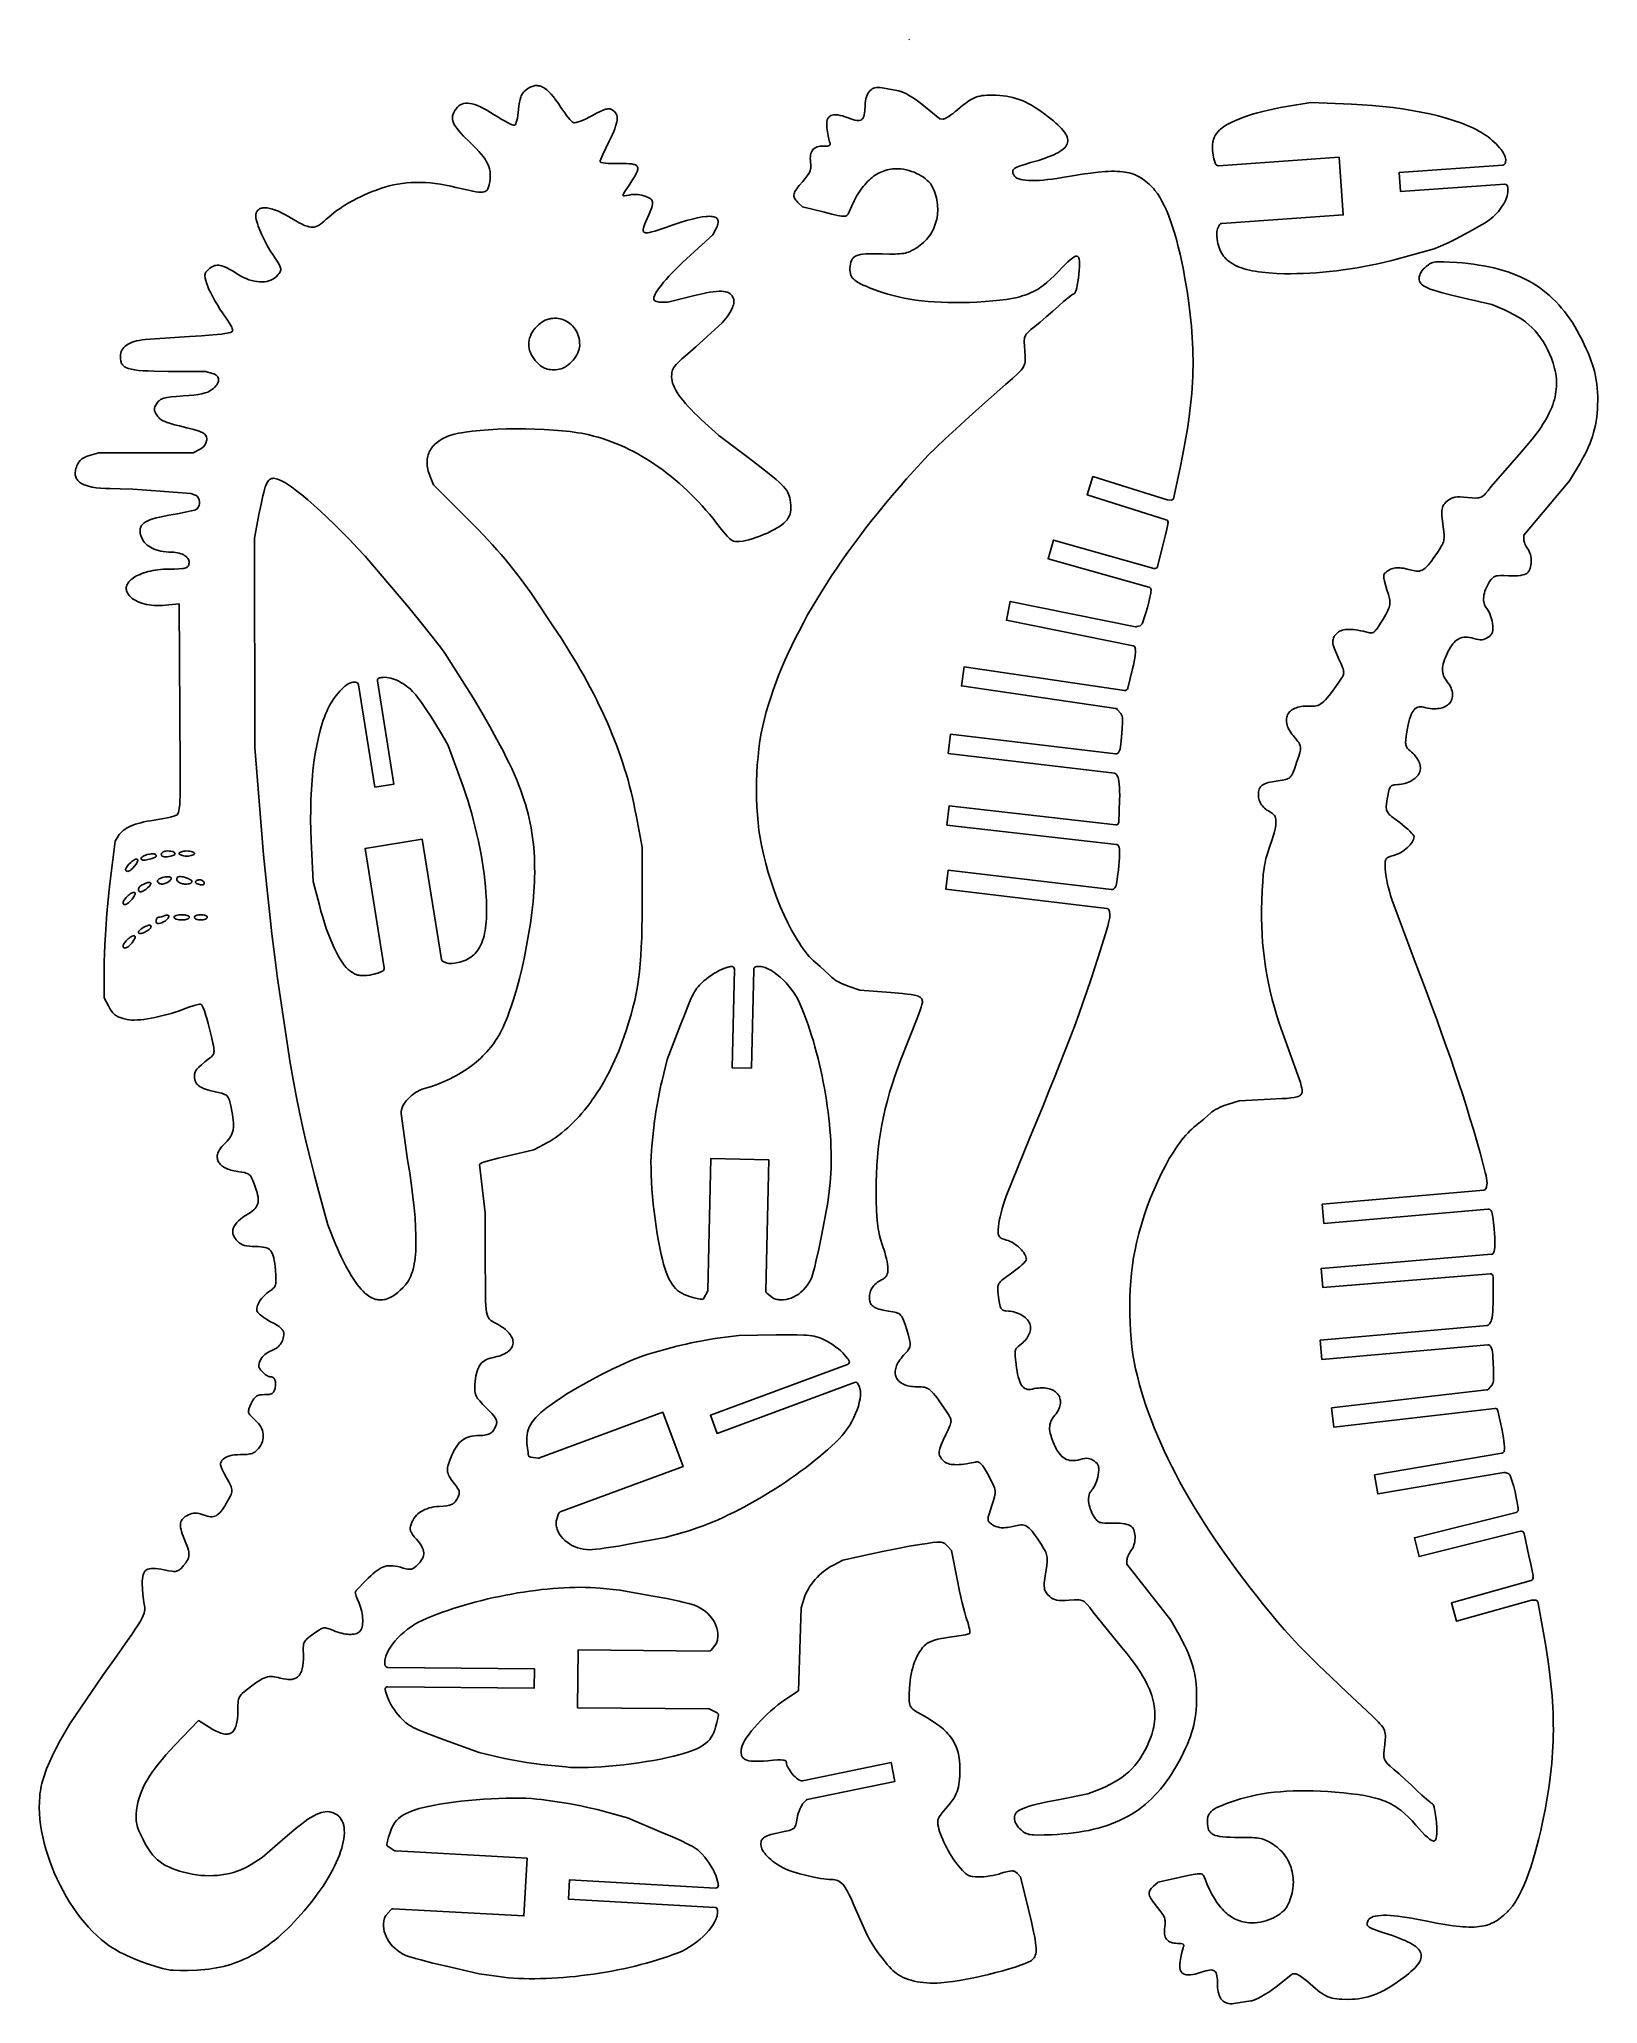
# Model space of a CAD drawing. Header units: millimetres. Extents: x 379 to 541, y 178 to 382.
import ezdxf

# ---------------------------------------------------------------- set-up
doc = ezdxf.new("R2010")
doc.units = ezdxf.units.MM

msp = doc.modelspace()

# ---------------------------------------------------------------- linework, layer by layer
at = {"flags": 128}
for points in [[(469.456045, 381.747751), (469.392849, 381.686895)], [(395.573958, 181.595074), (395.983936, 181.618857), (396.388173, 181.652949), (396.786908, 181.697485), (397.180379, 181.752603), (397.568825, 181.818438), (397.952485, 181.895127), (398.331598, 181.982807), (398.706402, 182.081614), (399.077136, 182.191685), (399.444039, 182.313156), (399.807349, 182.446163), (400.167305, 182.590844), (400.524146, 182.747334), (400.878111, 182.915771), (401.229437, 183.09629), (401.578365, 183.289028), (401.925132, 183.494123), (402.269978, 183.711709), (402.613141, 183.941924), (402.954859, 184.184904), (403.295373, 184.440786), (403.634919, 184.709707), (403.973737, 184.991802), (404.312066, 185.287208), (404.650144, 185.596062), (404.98821, 185.9185), (405.326503, 186.254659), (405.665261, 186.604675), (406.004724, 186.968685), (406.345129, 187.346826), (406.686716, 187.739233), (407.029724, 188.146043), (407.385434, 188.583596), (407.724829, 189.019479), (408.047739, 189.453015), (408.353995, 189.883528), (408.643429, 190.310342), (408.915871, 190.732779), (409.171153, 191.150165), (409.409106, 191.561823), (409.62956, 191.967076), (409.832348, 192.365248), (410.017299, 192.755662), (410.184245, 193.137643), (410.333018, 193.510515), (410.463447, 193.8736), (410.575365, 194.226222), (410.668603, 194.567706), (410.742991, 194.897374), (410.79836, 195.214551), (410.834542, 195.518561), (410.851368, 195.808726), (410.848668, 196.084371), (410.826275, 196.344819), (410.784018, 196.589394), (410.72173, 196.81742), (410.639241, 197.02822), (410.536382, 197.221119), (410.412984, 197.395439), (410.268879, 197.550504), (410.103897, 197.685639), (409.91787, 197.800166), (409.710629, 197.89341), (409.482004, 197.964694), (409.285078, 198.003047), (409.083596, 198.019376), (408.875636, 198.012623), (408.659275, 197.981735), (408.43259, 197.925655), (408.193658, 197.843329), (407.940557, 197.733701), (407.671365, 197.595716), (407.384157, 197.428318), (407.077013, 197.230453), (406.748008, 197.001065), (406.39522, 196.739099), (406.016727, 196.443499), (405.610606, 196.11321), (404.707788, 195.344345), (402.336767, 193.277053), (401.184952, 192.546594), (400.846819, 192.346263), (400.493613, 192.164187), (400.126552, 192.000536), (399.746853, 191.855482), (399.355734, 191.729195), (398.954413, 191.621847), (398.544106, 191.533609), (398.126032, 191.464652), (397.701408, 191.415148), (397.271451, 191.385266), (396.83738, 191.37518), (396.400412, 191.385059), (395.961763, 191.415076), (395.522653, 191.4654), (395.084298, 191.536204), (394.647917, 191.627658), (394.188477, 191.742099), (393.760445, 191.863613), (393.361881, 191.99365), (392.990844, 192.133664), (392.645395, 192.285105), (392.323592, 192.449425), (392.023495, 192.628076), (391.743164, 192.82251), (391.480658, 193.034177), (391.234038, 193.264531), (391.001362, 193.515021), (390.78069, 193.787101), (390.570081, 194.082221), (390.367596, 194.401833), (390.171294, 194.74739), (389.979234, 195.120342), (389.738282, 195.622328), (389.551809, 196.046765), (389.4151, 196.41528), (389.363934, 196.585325), (389.32344, 196.7495), (389.293029, 196.910509), (389.272112, 197.071054), (389.2601, 197.233839), (389.256402, 197.401568), (389.271592, 197.762669), (389.312969, 198.175986), (389.370261, 198.575742), (389.447281, 198.96858), (389.545253, 199.356575), (389.665399, 199.741801), (389.808944, 200.126331), (389.977112, 200.51224), (390.171127, 200.901603), (390.392211, 201.296493), (390.64159, 201.698985), (390.920486, 202.111152), (391.230124, 202.535069), (391.571727, 202.97281), (391.946519, 203.426449), (392.355724, 203.898061), (392.800566, 204.389719), (393.282268, 204.903498), (395.722348, 207.465405), (396.833521, 206.763952), (397.213865, 206.53642), (397.56576, 206.352427), (397.889744, 206.212291), (398.041439, 206.15877), (398.186358, 206.116334), (398.32457, 206.085022), (398.456142, 206.064875), (398.581141, 206.055933), (398.699634, 206.058235), (398.81169, 206.071821), (398.917375, 206.096733), (399.016758, 206.133009), (399.109905, 206.180689), (399.196884, 206.239814), (399.277763, 206.310424), (399.352608, 206.392558), (399.421488, 206.486257), (399.48447, 206.59156), (399.541621, 206.708508), (399.59301, 206.837141), (399.638702, 206.977499), (399.678766, 207.129621), (399.71327, 207.293547), (399.765864, 207.656974), (399.797025, 208.0681), (399.807292, 208.527244), (399.811707, 208.981037), (399.831266, 209.341645), (399.849684, 209.493585), (399.875439, 209.630124), (399.909715, 209.753894), (399.953696, 209.867527), (400.008566, 209.973654), (400.075508, 210.074907), (400.155706, 210.173918), (400.250344, 210.273319), (400.487675, 210.483815), (400.796971, 210.727451), (401.39681, 211.177038), (401.657917, 211.362229), (401.897289, 211.522412), (402.118032, 211.658632), (402.323252, 211.771933), (402.516053, 211.863362), (402.699542, 211.933963), (402.876823, 211.984781), (403.051002, 212.016862), (403.225185, 212.031251), (403.402477, 212.028993), (403.585983, 212.011133), (403.77881, 211.978717), (403.984062, 211.932789), (404.204844, 211.874394), (404.544166, 211.790687), (404.854867, 211.738297), (404.999707, 211.724116), (405.137659, 211.718088), (405.268812, 211.720321), (405.393255, 211.730923), (405.511076, 211.750002), (405.622366, 211.777667), (405.727213, 211.814025), (405.825707, 211.859184), (405.917935, 211.913252), (406.003988, 211.976337), (406.083954, 212.048547), (406.157923, 212.129991), (406.225983, 212.220775), (406.288223, 212.321009), (406.344734, 212.4308), (406.395602, 212.550255), (406.440919, 212.679484), (406.480772, 212.818594), (406.544445, 213.126889), (406.587334, 213.476004), (406.610151, 213.866803), (406.613609, 214.30015), (406.598419, 214.77691), (406.593729, 215.047147), (406.59996, 215.166328), (406.613105, 215.276814), (406.634062, 215.380052), (406.663731, 215.477491), (406.703008, 215.570579), (406.752792, 215.660764), (406.813981, 215.749493), (406.887473, 215.838215), (406.974167, 215.928377), (407.074959, 216.021428), (407.322434, 216.221985), (407.637084, 216.451472), (407.991434, 216.698852), (408.272852, 216.880277), (408.39341, 216.947457), (408.504376, 216.99959), (408.608627, 217.037157), (408.709043, 217.060637), (408.808506, 217.070511), (408.909894, 217.06726), (409.016086, 217.051365), (409.129964, 217.023306), (409.392292, 216.932618), (409.719917, 216.799041), (409.942071, 216.711104), (410.161374, 216.63391), (410.376974, 216.56749), (410.588016, 216.511876), (410.793647, 216.467099), (410.993014, 216.43319), (411.185262, 216.410181), (411.36954, 216.398103), (411.544993, 216.396988), (411.710767, 216.406865), (411.86601, 216.427768), (412.009867, 216.459727), (412.141486, 216.502773), (412.260012, 216.556938), (412.364593, 216.622253), (412.454375, 216.69875), (412.530468, 216.791041), (412.59554, 216.90354), (412.649638, 217.034548), (412.692805, 217.182362), (412.72509, 217.345281), (412.746536, 217.521604), (412.757191, 217.709629), (412.757099, 217.907655), (412.746307, 218.113981), (412.724861, 218.326905), (412.692805, 218.544725), (412.650187, 218.765741), (412.597052, 218.988251), (412.533445, 219.210554), (412.459412, 219.430948), (412.375, 219.647732), (412.220901, 220.029539), (412.094707, 220.366951), (412.009441, 220.623394), (411.978125, 220.762298), (412.005632, 220.821897), (412.08447, 220.928751), (412.374022, 221.260205), (412.80256, 221.708632), (413.32586, 222.226004), (413.582704, 222.468936), (413.821852, 222.684235), (414.046257, 222.87275), (414.258869, 223.035329), (414.462638, 223.17282), (414.660517, 223.286073), (414.855455, 223.375934), (415.050405, 223.443254), (415.248316, 223.488879), (415.45214, 223.513659), (415.664828, 223.518441), (415.88933, 223.504075), (416.128599, 223.471408), (416.385584, 223.421289), (416.663237, 223.354567), (416.964508, 223.272089), (417.227128, 223.202778), (417.447349, 223.161535), (417.544941, 223.152296), (417.63599, 223.1511), (417.721849, 223.158292), (417.803869, 223.174214), (417.883403, 223.199207), (417.961803, 223.233614), (418.040421, 223.277778), (418.12061, 223.332042), (418.291109, 223.472237), (418.484116, 223.656938), (418.632177, 223.813451), (418.75942, 223.966684), (418.865791, 224.117527), (418.951235, 224.266874), (419.015698, 224.415615), (419.059125, 224.564643), (419.081462, 224.714849), (419.082653, 224.867127), (419.062645, 225.022367), (419.021383, 225.181462), (418.958811, 225.345303), (418.874877, 225.514784), (418.769524, 225.690794), (418.642699, 225.874228), (418.494347, 226.065975), (418.324413, 226.26693), (418.105149, 226.525099), (417.934556, 226.747895), (417.80967, 226.943455), (417.763442, 227.033564), (417.72753, 227.119915), (417.701563, 227.203525), (417.685172, 227.285412), (417.677986, 227.366592), (417.679635, 227.448083), (417.707957, 227.616063), (417.767174, 227.797491), (417.858628, 228.013132), (417.961249, 228.214858), (418.07527, 228.402814), (418.200924, 228.57715), (418.338442, 228.738012), (418.488056, 228.885549), (418.650001, 229.019907), (418.824508, 229.141235), (419.011809, 229.24968), (419.212137, 229.34539), (419.425724, 229.428512), (419.652804, 229.499194), (419.893608, 229.557584), (420.148369, 229.603829), (420.41732, 229.638078), (420.700692, 229.660477), (421.123842, 229.689693), (421.46649, 229.72776), (421.74126, 229.780053), (421.857136, 229.813215), (421.960778, 229.851948), (422.053763, 229.896925), (422.137669, 229.948818), (422.214076, 230.008299), (422.28456, 230.076039), (422.3507, 230.152711), (422.414074, 230.238987), (422.538838, 230.443035), (422.657445, 230.665388), (422.736729, 230.851817), (422.760678, 230.936376), (422.773659, 231.017734), (422.775292, 231.097816), (422.765199, 231.178549), (422.743, 231.26186), (422.708316, 231.349675), (422.599976, 231.546522), (422.437146, 231.784502), (422.216792, 232.079027), (421.936911, 232.460357), (421.825649, 232.628506), (421.733205, 232.785858), (421.659354, 232.93557), (421.603871, 233.080801), (421.56653, 233.22471), (421.547106, 233.370456), (421.545373, 233.521197), (421.561105, 233.680093), (421.594079, 233.850301), (421.644067, 234.03498), (421.710846, 234.23729), (421.794188, 234.460389), (422.009665, 234.981588), (422.129941, 235.247198), (422.254473, 235.492015), (422.38396, 235.716544), (422.519104, 235.921288), (422.660603, 236.106754), (422.809159, 236.273444), (422.965472, 236.421864), (423.130242, 236.552519), (423.304169, 236.665913), (423.487954, 236.76255), (423.682297, 236.842936), (423.887898, 236.907575), (424.105458, 236.956971), (424.335676, 236.991629), (424.579254, 237.012054), (424.836891, 237.01875), (425.216037, 237.030456), (425.382092, 237.046109), (425.533873, 237.069202), (425.672432, 237.100417), (425.798822, 237.140434), (425.914096, 237.189932), (426.019307, 237.249593), (426.115508, 237.320097), (426.203752, 237.402125), (426.285092, 237.496356), (426.36058, 237.603472), (426.431271, 237.724153), (426.498215, 237.859079), (426.625081, 238.174389), (426.644879, 238.2441), (426.654826, 238.316211), (426.654573, 238.391287), (426.643772, 238.469895), (426.622074, 238.552597), (426.589132, 238.63996), (426.544596, 238.732549), (426.488119, 238.830927), (426.337948, 239.047313), (426.135831, 239.293638), (425.878981, 239.574421), (425.564613, 239.894181), (425.183142, 240.278277), (424.890114, 240.594914), (424.773444, 240.73477), (424.674899, 240.865965), (424.593149, 240.991232), (424.526865, 241.113305), (424.474719, 241.234919), (424.435382, 241.358808), (424.407525, 241.487707), (424.38982, 241.62435), (424.380937, 241.77147), (424.379547, 241.931803), (424.393933, 242.303043), (424.417539, 242.623737), (424.451116, 242.921931), (424.495061, 243.198237), (424.54977, 243.453267), (424.615639, 243.687633), (424.693064, 243.901947), (424.782443, 244.096822), (424.884171, 244.27287), (424.998645, 244.430702), (425.126261, 244.570931), (425.267416, 244.694169), (425.422506, 244.801028), (425.591927, 244.89212), (425.776075, 244.968058), (425.975348, 245.029453), (426.190141, 245.076917), (426.439591, 245.127578), (426.673884, 245.18539), (426.89299, 245.250037), (427.096882, 245.321199), (427.285529, 245.39856), (427.458905, 245.481802), (427.61698, 245.570607), (427.759727, 245.664657), (427.887115, 245.763635), (427.999117, 245.867223), (428.095705, 245.975102), (428.176849, 246.086956), (428.242522, 246.202467), (428.292694, 246.321316), (428.327338, 246.443187), (428.346424, 246.567761), (428.349925, 246.694721), (428.337811, 246.823748), (428.310054, 246.954526), (428.266625, 247.086737), (428.207497, 247.220062), (428.13264, 247.354184), (428.042026, 247.488785), (427.935626, 247.623548), (427.813412, 247.758154), (427.675356, 247.892287), (427.521429, 248.025628), (427.351601, 248.157859), (427.165846, 248.288664), (426.964133, 248.417723), (426.746436, 248.54472), (426.512724, 248.669336), (426.329508, 248.764134), (426.169163, 248.855233), (426.030163, 248.951378), (425.910983, 249.061316), (425.85835, 249.12419), (425.8101, 249.193793), (425.766043, 249.271216), (425.725989, 249.357555), (425.657124, 249.561347), (425.601981, 249.813917), (425.559036, 250.124009), (425.526764, 250.500371), (425.503639, 250.951748), (425.488138, 251.486886), (425.473908, 252.843429), (425.471875, 254.639969), (425.471875, 260.079601), (424.880857, 265.090926), (425.026486, 265.236556), (425.110092, 265.278655), (425.293156, 265.34276), (425.911582, 265.524274), (426.789608, 265.755671), (427.835077, 266.011522), (430.498038, 266.640859), (431.550306, 267.177686), (431.86529, 267.346044), (432.178858, 267.528887), (432.490791, 267.725922), (432.80087, 267.936856), (433.108877, 268.161394), (433.414592, 268.399245), (433.717796, 268.650112), (434.018271, 268.913704), (434.315797, 269.189727), (434.610155, 269.477886), (434.901126, 269.777888), (435.188492, 270.08944), (435.472033, 270.412249), (435.75153, 270.746019), (436.026765, 271.090459), (436.297518, 271.445273), (436.56357, 271.81017), (436.824703, 272.184854), (437.080697, 272.569033), (437.331333, 272.962412), (437.576393, 273.364699), (437.815657, 273.775599), (438.048907, 274.194819), (438.275923, 274.622065), (438.496486, 275.057044), (438.710378, 275.499462), (438.917379, 275.949026), (439.11727, 276.405441), (439.309833, 276.868415), (439.494849, 277.337654), (439.672097, 277.812863), (439.841361, 278.29375), (440.115425, 279.114601), (440.362965, 279.898312), (440.585204, 280.653723), (440.783366, 281.38967), (440.958677, 282.114992), (441.11236, 282.838525), (441.245639, 283.569108), (441.35974, 284.315578), (441.455886, 285.086772), (441.535301, 285.891529), (441.59921, 286.738687), (441.648837, 287.637082), (441.685407, 288.595552), (441.710143, 289.622935), (441.72427, 290.728069), (441.729013, 291.919792), (441.731266, 298.005208), (441.109087, 301.3125), (440.990019, 301.922069), (440.862665, 302.528688), (440.726883, 303.132682), (440.582532, 303.734371), (440.429471, 304.334078), (440.267557, 304.932125), (440.096651, 305.528834), (439.916609, 306.124528), (439.727291, 306.719529), (439.528555, 307.31416), (439.320259, 307.908741), (439.102263, 308.503597), (438.874425, 309.099048), (438.636604, 309.695417), (438.388657, 310.293026), (438.130444, 310.892198), (437.861823, 311.493255), (437.582653, 312.096519), (437.292791, 312.702312), (436.992098, 313.310957), (436.680431, 313.922775), (436.357649, 314.53809), (436.02361, 315.157222), (435.678173, 315.780495), (435.321197, 316.408231), (434.952539, 317.040752), (434.179616, 318.321437), (433.358272, 319.625128), (432.487376, 320.954404), (430.579201, 323.802083), (430.209936, 324.339169), (429.841073, 324.862581), (429.47073, 325.374549), (429.097025, 325.877306), (428.718079, 326.373083), (428.332011, 326.864111), (427.936938, 327.352622), (427.530981, 327.840848), (427.112258, 328.33102), (426.678889, 328.82537), (426.228993, 329.326129), (425.760688, 329.835529), (424.761329, 330.889177), (423.665765, 332.004167), (420.102975, 335.576042), (419.744717, 336.427439), (419.669302, 336.617787), (419.604178, 336.805752), (419.549282, 336.991219), (419.504549, 337.174074), (419.469918, 337.354201), (419.445326, 337.531485), (419.430708, 337.70581), (419.426001, 337.877062), (419.431144, 338.045125), (419.446072, 338.209884), (419.470722, 338.371224), (419.505032, 338.52903), (419.548937, 338.683186), (419.602376, 338.833577), (419.665284, 338.980088), (419.737599, 339.122604), (419.819257, 339.26101), (419.910196, 339.39519), (420.010352, 339.525029), (420.119662, 339.650412), (420.238063, 339.771224), (420.365491, 339.88735), (420.501885, 339.998673), (420.647179, 340.10508), (420.801312, 340.206455), (420.964221, 340.302683), (421.135841, 340.393648), (421.31611, 340.479236), (421.504965, 340.55933), (421.702342, 340.633817), (421.908179, 340.70258), (422.122412, 340.765504), (422.397491, 340.835357), (422.697325, 340.900929), (423.020417, 340.962213), (423.365268, 341.019201), (424.114259, 341.120255), (424.932316, 341.204027), (425.807455, 341.270455), (426.727694, 341.319474), (427.681049, 341.351021), (428.655539, 341.365031), (429.63918, 341.361441), (430.61999, 341.340187), (431.585985, 341.301206), (432.525184, 341.244433), (433.425602, 341.169805), (434.275258, 341.077259), (435.062169, 340.966729), (435.42835, 340.904701), (435.774351, 340.838154), (436.239767, 340.735955), (436.704513, 340.620513), (437.168409, 340.49195), (437.631274, 340.350388), (438.092929, 340.195948), (438.553194, 340.028752), (439.011889, 339.848922), (439.468833, 339.656579), (439.923846, 339.451845), (440.376748, 339.234842), (440.82736, 339.005691), (441.2755, 338.764514), (441.720989, 338.511434), (442.163647, 338.246571), (442.603294, 337.970047), (443.039749, 337.681984), (443.472833, 337.382503), (443.902365, 337.071727), (444.328165, 336.749777), (444.750053, 336.416775), (445.16785, 336.072843), (445.581374, 335.718101), (445.990446, 335.352672), (446.394885, 334.976678), (446.794512, 334.59024), (447.189147, 334.19348), (447.578609, 333.78652), (447.962718, 333.369481), (448.341294, 332.942485), (448.714158, 332.505654), (449.081128, 332.059109), (449.442025, 331.602972), (449.959979, 330.93906), (450.363742, 330.441915), (450.532882, 330.249041), (450.685571, 330.089654), (450.825842, 329.961018), (450.957727, 329.860398), (451.085258, 329.785059), (451.212468, 329.732265), (451.343389, 329.699282), (451.482053, 329.683374), (451.632493, 329.681807), (451.798741, 329.691845), (452.194792, 329.735796), (452.468722, 329.782554), (452.791469, 329.860234), (453.151163, 329.964699), (453.535937, 330.091815), (453.933921, 330.237446), (454.333247, 330.397457), (454.722047, 330.567711), (455.088451, 330.744074), (455.419086, 330.917614), (455.717539, 331.087515), (455.984836, 331.255453), (456.221997, 331.423105), (456.430046, 331.592145), (456.610006, 331.764249), (456.762901, 331.941093), (456.889752, 332.124352), (456.991582, 332.315703), (457.069416, 332.51682), (457.124274, 332.729381), (457.157182, 332.955059), (457.16916, 333.195531), (457.161233, 333.452472), (457.134423, 333.727559), (457.089753, 334.022466), (457.049129, 334.221335), (456.995937, 334.411687), (456.926235, 334.59747), (456.836077, 334.782631), (456.72152, 334.971117), (456.578619, 335.166878), (456.403431, 335.373859), (456.19201, 335.596009), (455.940413, 335.837275), (455.644695, 336.101605), (455.300913, 336.392946), (454.905122, 336.715246), (453.941736, 337.468514), (452.722984, 338.39299), (449.68125, 340.680771), (447.868085, 342.343983), (447.491936, 342.695121), (447.140598, 343.035717), (446.814006, 343.365864), (446.512094, 343.685656), (446.234799, 343.995185), (445.982053, 344.294546), (445.753793, 344.583832), (445.549952, 344.863136), (445.370466, 345.132552), (445.215269, 345.392172), (445.084297, 345.642091), (444.977483, 345.882401), (444.894762, 346.113197), (444.83607, 346.334572), (444.801341, 346.546618), (444.79051, 346.74943), (444.79838, 347.071091), (444.812046, 347.210522), (444.836925, 347.341523), (444.876559, 347.468473), (444.934493, 347.59575), (445.014271, 347.727733), (445.119438, 347.8688), (445.253536, 348.023329), (445.420109, 348.195699), (445.864859, 348.611472), (446.482039, 349.151146), (447.3, 349.849746), (450.025911, 352.344992), (450.212385, 352.562794), (450.38365, 352.774285), (450.539647, 352.979327), (450.680318, 353.17778), (450.805603, 353.369507), (450.915445, 353.554369), (451.009783, 353.732226), (451.088559, 353.90294), (451.151714, 354.066373), (451.19919, 354.222386), (451.230927, 354.37084), (451.246866, 354.511596), (451.246948, 354.644516), (451.231115, 354.769461), (451.199308, 354.886292), (451.151468, 354.994872), (451.063847, 355.137914), (450.962511, 355.262853), (450.84551, 355.369761), (450.710893, 355.458715), (450.556712, 355.529787), (450.381017, 355.583052), (450.181858, 355.618584), (449.957287, 355.636458), (449.705354, 355.636749), (449.424109, 355.619529), (449.111602, 355.584875), (448.765886, 355.532859), (448.385009, 355.463557), (447.967023, 355.377042), (447.011925, 355.152673), (444.389583, 354.500008), (443.661979, 354.496879), (443.505543, 354.502775), (443.364364, 354.521312), (443.24017, 354.551648), (443.134687, 354.592943), (443.049639, 354.644359), (442.986754, 354.705055), (442.947757, 354.774191), (442.934375, 354.850927), (442.938659, 354.915131), (442.951437, 354.985604), (443.002046, 355.144843), (443.085334, 355.327616), (443.200436, 355.532894), (443.346486, 355.759648), (443.522617, 356.006852), (443.727963, 356.273476), (443.961657, 356.558491), (444.222833, 356.86087), (444.510624, 357.179585), (444.824165, 357.513606), (445.162589, 357.861906), (445.525029, 358.223457), (445.91062, 358.597229), (446.747787, 359.377326), (449.063014, 361.482777), (449.43131, 362.194983), (449.500507, 362.338869), (449.554553, 362.473584), (449.593455, 362.599129), (449.617225, 362.715503), (449.625871, 362.822706), (449.619404, 362.920738), (449.597833, 363.0096), (449.561169, 363.08929), (449.50942, 363.15981), (449.442596, 363.221158), (449.360707, 363.273335), (449.263764, 363.31634), (449.151775, 363.350174), (449.024751, 363.374836), (448.882701, 363.390326), (448.725635, 363.396645), (448.553562, 363.393791), (448.366493, 363.381766), (447.947404, 363.330198), (447.468445, 363.241941), (446.929695, 363.116993), (446.331231, 362.955355), (445.673132, 362.757024), (444.955474, 362.522001), (444.178337, 362.250284), (443.371637, 361.970201), (443.038987, 361.864806), (442.751047, 361.783223), (442.505998, 361.725988), (442.302021, 361.693639), (442.137299, 361.686709), (442.069089, 361.692945), (442.010012, 361.705737), (441.959838, 361.725152), (441.918342, 361.751257), (441.885295, 361.784119), (441.860471, 361.823805), (441.843642, 361.870383), (441.83458, 361.923919), (441.838852, 362.052134), (441.871467, 362.208985), (441.930607, 362.395009), (442.014454, 362.610743), (442.121189, 362.856721), (442.428551, 363.549389), (442.648155, 364.083802), (442.72506, 364.2999), (442.780041, 364.486317), (442.813103, 364.646349), (442.824251, 364.78329), (442.813489, 364.900435), (442.780823, 365.001079), (442.726257, 365.088515), (442.649797, 365.166038), (442.551448, 365.236944), (442.431215, 365.304525), (442.125115, 365.442897), (441.918273, 365.520431), (441.705818, 365.581806), (441.489362, 365.626872), (441.270518, 365.65548), (441.050898, 365.66748), (440.832115, 365.662724), (440.615781, 365.641061), (440.403509, 365.602343), (440.116905, 365.539908), (439.912746, 365.509299), (439.841751, 365.510101), (439.791567, 365.523865), (439.762261, 365.552262), (439.753899, 365.596959), (439.766549, 365.659625), (439.800277, 365.74193), (439.931234, 365.972131), (440.449016, 366.741622), (440.679191, 367.082391), (440.87396, 367.386325), (441.032262, 367.655364), (441.153031, 367.891449), (441.235205, 368.096522), (441.261486, 368.188035), (441.277719, 368.272522), (441.283771, 368.350226), (441.279509, 368.42139), (441.264801, 368.486256), (441.239512, 368.545068), (441.203511, 368.598066), (441.156664, 368.645495), (441.098839, 368.687596), (441.029901, 368.724612), (440.949719, 368.756786), (440.85816, 368.784361), (440.640375, 368.826681), (440.375485, 368.853514), (440.062424, 368.8668), (439.700129, 368.86848), (439.287536, 368.860495), (438.889448, 368.854422), (438.5248, 368.858708), (438.199647, 368.872701), (437.920039, 368.895752), (437.692031, 368.927212), (437.521674, 368.966429), (437.460006, 368.988744), (437.415021, 369.012754), (437.387475, 369.038379), (437.378125, 369.065538), (437.397338, 369.155534), (437.452402, 369.313243), (437.654641, 369.7969), (437.953955, 370.446707), (438.319456, 371.19286), (438.495105, 371.549371), (438.649422, 371.879623), (438.782529, 372.184855), (438.894547, 372.466305), (438.985597, 372.725211), (439.055801, 372.962811), (439.105281, 373.180344), (439.134158, 373.379048), (439.142553, 373.560161), (439.130588, 373.724922), (439.098385, 373.874568), (439.046065, 374.010339), (438.97375, 374.133472), (438.881561, 374.245206), (438.769619, 374.346779), (438.638047, 374.439429), (438.568741, 374.478131), (438.496844, 374.508274), (438.421211, 374.529528), (438.340696, 374.541564), (438.254151, 374.544052), (438.160431, 374.536664), (438.05839, 374.51907), (437.94688, 374.49094), (437.690871, 374.401757), (437.383233, 374.26648), (437.014796, 374.082474), (436.576388, 373.847105), (436.247113, 373.673095), (435.925412, 373.516329), (435.619364, 373.379841), (435.337048, 373.266662), (435.086542, 373.179826), (434.875926, 373.122366), (434.713278, 373.097313), (434.652467, 373.097888), (434.606678, 373.107701), (434.513982, 373.165432), (434.391186, 373.276066), (434.243574, 373.433122), (434.076432, 373.630118), (433.895042, 373.860573), (433.704691, 374.118007), (433.510663, 374.395937), (433.318241, 374.687882), (433.052095, 375.091109), (432.795283, 375.453445), (432.5469, 375.775338), (432.306043, 376.05723), (432.071809, 376.299568), (431.843292, 376.502796), (431.61959, 376.667359), (431.509262, 376.735281), (431.399798, 376.793702), (431.291087, 376.842681), (431.183013, 376.882271), (431.075466, 376.912528), (430.968331, 376.933509), (430.861496, 376.945268), (430.754848, 376.947862), (430.648273, 376.941345), (430.54166, 376.925774), (430.434894, 376.901205), (430.327863, 376.867692), (430.220454, 376.825291), (430.112553, 376.774059), (429.894827, 376.64532), (429.673781, 376.481921), (429.508186, 376.331877), (429.435295, 376.251915), (429.368534, 376.167396), (429.307552, 376.07737), (429.251993, 375.980888), (429.201505, 375.877001), (429.155732, 375.764761), (429.07692, 375.511424), (429.012725, 375.213284), (428.960317, 374.86275), (428.916865, 374.45223), (428.883497, 374.143354), (428.841335, 373.851569), (428.792091, 373.583523), (428.737476, 373.345861), (428.679202, 373.145228), (428.618981, 372.98827), (428.558524, 372.881633), (428.528742, 372.849261), (428.499543, 372.831962), (428.461527, 372.828765), (428.405878, 372.837771), (428.246016, 372.890141), (428.028638, 372.984568), (427.762427, 373.11655), (427.456063, 373.281583), (427.118229, 373.475163), (426.757606, 373.692786), (426.382876, 373.92995), (425.99761, 374.172721), (425.633846, 374.387773), (425.290951, 374.575205), (424.968291, 374.735114), (424.665232, 374.8676), (424.381143, 374.972762), (424.115388, 375.050697), (423.867335, 375.101505), (423.63635, 375.125284), (423.421801, 375.122133), (423.223053, 375.09215), (423.039473, 375.035434), (422.953173, 374.997082), (422.870428, 374.952083), (422.715285, 374.842197), (422.57341, 374.705874), (422.44417, 374.543212), (422.317391, 374.350839), (422.214508, 374.167142), (422.136568, 373.989576), (422.08462, 373.815592), (422.059714, 373.642645), (422.062899, 373.468188), (422.095222, 373.289674), (422.157734, 373.104558), (422.251482, 372.910292), (422.377516, 372.70433), (422.536885, 372.484126), (422.730637, 372.247133), (422.959821, 371.990804), (423.225486, 371.712593), (423.870456, 371.080339), (424.218137, 370.743218), (424.530919, 370.4259), (424.809924, 370.125926), (425.056272, 369.840837), (425.271084, 369.568171), (425.455482, 369.305469), (425.610587, 369.050271), (425.737519, 368.800117), (425.8374, 368.552547), (425.911351, 368.305101), (425.960492, 368.055319), (425.985945, 367.80074), (425.98883, 367.538906), (425.970269, 367.267356), (425.931383, 366.983629), (425.873293, 366.685267), (425.831164, 366.511522), (425.783522, 366.360021), (425.726601, 366.230453), (425.656635, 366.122505), (425.569861, 366.035865), (425.462512, 365.970222), (425.330825, 365.925263), (425.171034, 365.900678), (424.979374, 365.896154), (424.75208, 365.911379), (424.485387, 365.946041), (424.17553, 365.999829), (423.411266, 366.163534), (422.429167, 366.4), (421.879782, 366.527881), (421.33973, 366.637719), (420.808736, 366.729512), (420.286522, 366.803253), (419.772812, 366.85894), (419.267329, 366.896568), (418.769797, 366.916132), (418.279939, 366.917628), (417.797479, 366.901052), (417.32214, 366.8664), (416.853646, 366.813667), (416.391719, 366.742849), (415.936084, 366.653942), (415.486464, 366.546942), (415.042582, 366.421844), (414.604163, 366.278643), (414.174409, 366.123433), (413.752757, 365.960996), (413.339701, 365.791615), (412.935735, 365.61557), (412.541353, 365.43314), (412.157049, 365.244607), (411.783318, 365.05025), (411.420653, 364.850352), (411.06955, 364.645191), (410.730503, 364.435049), (410.404005, 364.220205), (410.090551, 364.000941), (409.790635, 363.777537), (409.504752, 363.550273), (409.233395, 363.31943), (408.977059, 363.085289), (408.759985, 362.885343), (408.557144, 362.713128), (408.364693, 362.568926), (408.178787, 362.453016), (407.995581, 362.365678), (407.811233, 362.307194), (407.717428, 362.288859), (407.621896, 362.277843), (407.423727, 362.277905), (407.21288, 362.307661), (406.985513, 362.367392), (406.73778, 362.457376), (406.465838, 362.577895), (406.16584, 362.729229), (405.833944, 362.911658), (405.059078, 363.370922), (404.696742, 363.582032), (404.348188, 363.76524), (404.014749, 363.920537), (403.697757, 364.047913), (403.398546, 364.147358), (403.118448, 364.218864), (402.858797, 364.26242), (402.620926, 364.278017), (402.406166, 364.265645), (402.30787, 364.248968), (402.215852, 364.225296), (402.130278, 364.194626), (402.051316, 364.156959), (401.979131, 364.112292), (401.913891, 364.060625), (401.855762, 364.001956), (401.80491, 363.936285), (401.761502, 363.863609), (401.725706, 363.783928), (401.697687, 363.697241), (401.677611, 363.603547), (401.665647, 363.502843), (401.66196, 363.39513), (401.673816, 363.248987), (401.707214, 363.071816), (401.760664, 362.866866), (401.832681, 362.637387), (401.921776, 362.386629), (402.026462, 362.11784), (402.276658, 361.539171), (402.57137, 360.927374), (402.898699, 360.308447), (403.246746, 359.708384), (403.424821, 359.423551), (403.603613, 359.153182), (403.880329, 358.740188), (404.080716, 358.413287), (404.152821, 358.27587), (404.206486, 358.152475), (404.241925, 358.0406), (404.259352, 357.937746), (404.258982, 357.841412), (404.241028, 357.749098), (404.205704, 357.658302), (404.153226, 357.566524), (404.083806, 357.471264), (403.997659, 357.370021), (403.776042, 357.139583), (403.615762, 356.999548), (403.437088, 356.880566), (403.241494, 356.782547), (403.030457, 356.705404), (402.805452, 356.649049), (402.567954, 356.613393), (402.319438, 356.598347), (402.06138, 356.603823), (401.795256, 356.629734), (401.522541, 356.67599), (401.244709, 356.742504), (400.963238, 356.829187), (400.679601, 356.93595), (400.395275, 357.062705), (400.111734, 357.209365), (399.830455, 357.37584), (399.239944, 357.736921), (398.982156, 357.884008), (398.746536, 358.009364), (398.530979, 358.113415), (398.333377, 358.196588), (398.151625, 358.259312), (397.983616, 358.302012), (397.827243, 358.325118), (397.6804, 358.329055), (397.54098, 358.314252), (397.406876, 358.281136), (397.275983, 358.230133), (397.146193, 358.161672), (397.0154, 358.07618), (396.881497, 357.974084), (396.690339, 357.813103), (396.548865, 357.671482), (396.495893, 357.603249), (396.454301, 357.534237), (396.423744, 357.462574), (396.403873, 357.386386), (396.394342, 357.303801), (396.394805, 357.212947), (396.424323, 356.998935), (396.489653, 356.729369), (396.58802, 356.389265), (396.680034, 356.13215), (396.817616, 355.816254), (396.994054, 355.453925), (397.202637, 355.057515), (397.436654, 354.639375), (397.689394, 354.211855), (397.954148, 353.787305), (398.224202, 353.378077), (398.65541, 352.741662), (398.969182, 352.261267), (399.08375, 352.071877), (399.171022, 351.912251), (399.231688, 351.779312), (399.266434, 351.669977), (399.275949, 351.581167), (399.260922, 351.509803), (399.222039, 351.452803), (399.159989, 351.407089), (399.075461, 351.369581), (398.969141, 351.337197), (398.693881, 351.275487), (398.462403, 351.236873), (398.125827, 351.194375), (397.201345, 351.103303), (396.048374, 351.013414), (394.794848, 350.935852), (390.186756, 350.618996), (389.875563, 350.582489), (389.584905, 350.536281), (389.314718, 350.480328), (389.064939, 350.414587), (388.835506, 350.339014), (388.626354, 350.253564), (388.437421, 350.158194), (388.268645, 350.05286), (388.11996, 349.937518), (387.991305, 349.812125), (387.882617, 349.676635), (387.793831, 349.531006), (387.724886, 349.375193), (387.675717, 349.209153), (387.646263, 349.032842), (387.636458, 348.846215), (387.644585, 348.615414), (387.671918, 348.409102), (387.694171, 348.3147), (387.722887, 348.225906), (387.75862, 348.142548), (387.801923, 348.064455), (387.85335, 347.991455), (387.913455, 347.923376), (387.982792, 347.860047), (388.061914, 347.801297), (388.151376, 347.746954), (388.25173, 347.696846), (388.363531, 347.650802), (388.487333, 347.60865), (388.773152, 347.535338), (389.113618, 347.475537), (389.513161, 347.427875), (389.976211, 347.390981), (390.507199, 347.36348), (391.110553, 347.344003), (392.552083, 347.323626), (396.5, 347.297253), (397.161458, 347.11326), (397.314226, 347.061791), (397.446258, 346.998773), (397.557574, 346.925152), (397.648192, 346.841872), (397.71813, 346.749878), (397.767409, 346.650115), (397.796046, 346.543528), (397.804061, 346.431062), (397.791472, 346.313662), (397.758298, 346.192273), (397.704558, 346.06784), (397.63027, 345.941308), (397.535454, 345.813622), (397.420129, 345.685726), (397.284312, 345.558566), (397.128023, 345.433087), (397.028032, 345.363253), (396.921129, 345.298254), (396.806303, 345.237867), (396.682543, 345.181868), (396.404172, 345.082139), (396.077926, 344.997279), (395.695712, 344.925497), (395.249438, 344.865004), (394.731012, 344.814013), (394.132342, 344.770732), (393.4446, 344.723899), (392.898651, 344.674968), (392.473473, 344.617991), (392.299604, 344.584626), (392.148044, 344.547019), (392.016165, 344.504426), (391.901341, 344.456104), (391.800942, 344.401309), (391.712342, 344.339298), (391.632912, 344.269328), (391.560025, 344.190653), (391.423368, 344.004221), (391.302486, 343.812159), (391.216332, 343.650886), (391.164988, 343.509925), (391.152396, 343.443787), (391.148538, 343.378798), (391.153424, 343.313648), (391.167064, 343.247027), (391.220648, 343.104136), (391.309375, 342.939647), (391.433325, 342.743083), (391.495594, 342.655321), (391.564726, 342.572261), (391.641614, 342.493491), (391.727152, 342.418598), (391.822231, 342.347172), (391.927746, 342.278799), (392.044588, 342.213068), (392.173651, 342.149567), (392.472011, 342.027604), (392.829968, 341.909614), (393.254666, 341.7923), (393.753248, 341.672365), (394.531497, 341.483101), (395.244632, 341.287534), (395.813693, 341.10872), (396.019519, 341.0328), (396.159716, 340.969714), (396.27829, 340.89421), (396.376953, 340.80649), (396.45601, 340.70821), (396.515766, 340.601032), (396.556528, 340.486612), (396.578599, 340.366611), (396.582286, 340.242688), (396.567894, 340.1165), (396.535728, 339.989708), (396.486093, 339.86397), (396.419295, 339.740946), (396.335639, 339.622294), (396.23543, 339.509673), (396.118974, 339.404742), (395.986576, 339.30916), (395.838542, 339.224586), (395.177083, 338.891134), (385.3875, 338.880382), (384.425741, 338.61324), (384.178402, 338.535074), (383.961038, 338.445227), (383.770748, 338.341274), (383.604632, 338.220792), (383.45979, 338.081358), (383.333323, 337.920546), (383.22233, 337.735934), (383.123912, 337.525096), (383.068506, 337.381036), (383.023551, 337.241596), (382.989058, 337.106768), (382.965034, 336.976548), (382.951487, 336.85093), (382.948428, 336.729907), (382.955864, 336.613475), (382.973803, 336.501625), (383.002256, 336.394354), (383.041229, 336.291655), (383.090733, 336.193522), (383.150776, 336.09995), (383.221366, 336.010931), (383.302512, 335.926462), (383.394222, 335.846534), (383.496507, 335.771144), (383.609373, 335.700284), (383.73283, 335.633949), (383.866887, 335.572133), (384.011552, 335.51483), (384.33274, 335.413739), (384.696466, 335.33063), (385.102798, 335.265455), (385.551805, 335.218167), (386.043558, 335.188719), (386.578125, 335.177064), (387.600568, 335.153617), (388.917531, 335.0971), (390.359134, 335.015987), (391.755492, 334.918754), (394.948485, 334.670349), (395.393513, 334.499575), (395.499899, 334.445843), (395.591356, 334.373824), (395.667962, 334.286193), (395.729796, 334.185623), (395.776935, 334.074785), (395.809457, 333.956354), (395.827442, 333.833002), (395.830966, 333.707403), (395.820109, 333.582229), (395.794948, 333.460154), (395.755561, 333.34385), (395.702027, 333.235991), (395.634424, 333.13925), (395.55283, 333.056299), (395.457323, 332.989812), (395.347981, 332.942461), (394.982222, 332.851477), (394.348981, 332.718844), (393.537245, 332.562367), (392.636002, 332.399851), (392.152392, 332.310611), (391.716232, 332.219031), (391.326184, 332.123993), (390.980913, 332.024382), (390.679084, 331.91908), (390.419361, 331.806971), (390.200409, 331.686938), (390.105804, 331.623602), (390.02089, 331.557865), (389.945502, 331.48959), (389.879471, 331.418635), (389.82263, 331.344862), (389.774814, 331.268131), (389.735854, 331.188302), (389.705584, 331.105236), (389.683837, 331.018794), (389.670446, 330.928835), (389.665244, 330.83522), (389.668064, 330.737809), (389.697102, 330.531044), (389.756225, 330.307421), (389.844096, 330.065824), (389.923213, 329.896539), (390.019223, 329.736668), (390.131778, 329.586375), (390.260535, 329.445827), (390.405147, 329.315188), (390.565271, 329.194624), (390.740561, 329.0843), (390.930672, 328.984383), (391.135258, 328.895037), (391.353975, 328.816428), (391.586478, 328.748722), (391.832422, 328.692083), (392.091461, 328.646678), (392.363251, 328.612671), (392.647446, 328.590229), (392.943701, 328.579517), (393.156214, 328.570237), (393.358838, 328.549624), (393.550826, 328.51819), (393.731431, 328.476443), (393.899903, 328.424892), (394.055497, 328.364047), (394.197465, 328.294417), (394.325058, 328.216511), (394.437531, 328.130839), (394.534134, 328.037911), (394.614121, 327.938235), (394.676743, 327.832321), (394.721254, 327.720678), (394.746907, 327.603816), (394.752952, 327.482243), (394.738643, 327.35647), (394.720055, 327.276634), (394.695642, 327.205328), (394.663471, 327.142057), (394.621608, 327.086331), (394.568119, 327.037655), (394.501071, 326.995536), (394.418529, 326.959484), (394.318559, 326.929003), (394.199229, 326.903602), (394.058603, 326.882788), (393.70573, 326.85295), (393.24447, 326.835545), (392.659352, 326.826632), (392.366056, 326.819855), (392.079325, 326.805146), (391.79957, 326.782783), (391.527202, 326.753046), (391.262632, 326.716213), (391.006273, 326.672563), (390.758536, 326.622374), (390.519831, 326.565926), (390.290571, 326.503496), (390.071167, 326.435363), (389.86203, 326.361806), (389.663573, 326.283104), (389.476206, 326.199536), (389.30034, 326.111379), (389.136388, 326.018913), (388.984761, 325.922416), (388.84587, 325.822167), (388.720126, 325.718445), (388.607942, 325.611527), (388.509728, 325.501694), (388.425897, 325.389223), (388.356859, 325.274394), (388.303026, 325.157484), (388.264809, 325.038773), (388.242621, 324.918539), (388.236872, 324.79706), (388.247973, 324.674616), (388.276337, 324.551485), (388.322375, 324.427946), (388.386498, 324.304278), (388.469118, 324.180758), (388.570646, 324.057666), (388.70753, 323.920763), (388.861742, 323.792879), (389.032327, 323.674261), (389.218328, 323.565158), (389.418788, 323.465818), (389.632752, 323.37649), (389.859264, 323.29742), (390.097367, 323.228859), (390.346105, 323.171053), (390.604523, 323.124251), (390.871663, 323.088702), (391.14657, 323.064652), (391.428288, 323.052352), (391.715861, 323.052048), (392.008332, 323.063988), (392.304745, 323.088422), (393.721875, 323.234683), (393.826453, 306.207292), (393.824926, 303.873029), (393.819682, 303.291946), (393.804378, 302.793995), (393.778437, 302.375027), (393.741279, 302.030892), (393.692327, 301.757441), (393.663247, 301.645924), (393.631002, 301.550522), (393.595518, 301.470716), (393.556724, 301.405986), (393.514547, 301.355815), (393.468916, 301.319684), (393.357388, 301.269678), (393.175401, 301.211435), (392.932511, 301.147057), (392.638275, 301.07865), (391.933986, 300.938158), (391.138988, 300.80679), (390.759308, 300.746417), (390.401712, 300.681414), (390.065642, 300.611533), (389.750542, 300.536527), (389.455857, 300.45615), (389.181031, 300.370154), (388.925508, 300.278293), (388.688731, 300.180319), (388.470145, 300.075986), (388.269193, 299.965046), (388.08532, 299.847252), (387.91797, 299.722357), (387.766587, 299.590115), (387.630614, 299.450278), (387.509496, 299.3026), (387.402676, 299.146832), (387.080099, 298.630305), (386.534676, 294.216715), (386.424573, 293.254515), (386.320815, 292.210719), (386.225748, 291.118621), (386.141717, 290.011518), (386.071066, 288.922705), (386.016143, 287.885477), (385.979291, 286.933129), (385.962856, 286.098958), (385.93646, 282.394792), (386.387703, 281.551674), (386.573753, 281.218386), (386.745569, 280.952104), (386.83095, 280.840602), (386.918547, 280.741665), (387.010283, 280.653898), (387.108085, 280.575905), (387.213875, 280.506291), (387.32958, 280.443661), (387.457123, 280.386619), (387.59843, 280.333769), (387.930032, 280.235067), (388.339784, 280.136391), (388.551354, 280.10086), (388.796568, 280.081338), (389.072563, 280.077301), (389.376481, 280.08823), (389.70546, 280.113603), (390.05664, 280.152899), (390.427159, 280.205596), (390.814159, 280.271173), (391.214777, 280.349109), (391.626154, 280.438883), (392.045429, 280.539974), (392.469741, 280.65186), (392.89623, 280.774021), (393.322035, 280.905934), (393.744296, 281.047078), (394.160152, 281.196934), (394.743238, 281.405208), (395.271041, 281.575766), (395.685532, 281.691008), (395.832151, 281.722385), (395.928681, 281.733333), (395.968938, 281.721755), (396.012854, 281.687441), (396.060198, 281.631019), (396.110733, 281.553119), (396.220446, 281.335404), (396.340121, 281.039332), (396.467886, 280.669936), (396.601867, 280.232252), (396.740194, 279.731316), (396.880993, 279.172163), (397.083563, 278.325808), (397.228083, 277.68374), (397.278523, 277.428119), (397.314388, 277.210135), (397.335659, 277.025312), (397.342314, 276.869171), (397.334333, 276.737235), (397.311695, 276.625025), (397.27438, 276.528063), (397.222368, 276.441872), (397.155636, 276.361974), (397.074166, 276.283891), (396.866925, 276.115258), (396.392583, 275.739176), (396.024906, 275.43557), (395.750511, 275.18822), (395.644112, 275.080573), (395.556016, 274.980909), (395.484548, 274.8872), (395.428037, 274.797419), (395.384809, 274.709539), (395.353192, 274.621532), (395.331513, 274.531371), (395.318099, 274.43703), (395.309375, 274.227695), (395.315516, 274.074392), (395.334566, 273.9315), (395.367469, 273.798329), (395.415167, 273.674191), (395.478603, 273.558397), (395.558719, 273.450258), (395.656459, 273.349085), (395.772765, 273.25419), (395.908579, 273.164883), (396.064845, 273.080477), (396.242505, 273.000282), (396.442502, 272.92361), (396.665778, 272.849771), (396.913276, 272.778078), (397.484711, 272.638371), (397.945618, 272.532827), (398.133266, 272.483576), (398.295696, 272.432742), (398.435397, 272.377379), (398.554857, 272.31454), (398.656565, 272.241278), (398.743011, 272.154647), (398.816683, 272.051699), (398.880069, 271.929488), (398.93566, 271.785067), (398.985943, 271.615489), (399.080542, 271.189075), (399.183779, 270.626672), (399.241807, 270.285398), (399.288053, 269.972383), (399.321947, 269.685204), (399.342922, 269.42144), (399.350411, 269.178671), (399.343843, 268.954473), (399.322653, 268.746427), (399.286271, 268.552111), (399.23413, 268.369102), (399.165661, 268.194981), (399.080296, 268.027325), (398.977468, 267.863713), (398.856608, 267.701723), (398.717148, 267.538934), (398.55852, 267.372926), (398.380155, 267.201275), (398.259258, 267.083349), (398.149954, 266.965464), (398.052148, 266.847809), (397.965746, 266.730572), (397.890654, 266.61394), (397.826778, 266.498101), (397.774023, 266.383243), (397.732297, 266.269554), (397.701504, 266.157221), (397.68155, 266.046433), (397.672342, 265.937376), (397.673784, 265.83024), (397.685784, 265.725211), (397.708247, 265.622477), (397.741078, 265.522227), (397.784184, 265.424647), (397.837471, 265.329927), (397.900844, 265.238253), (397.974209, 265.149813), (398.057472, 265.064795), (398.15054, 264.983387), (398.253317, 264.905777), (398.36571, 264.832152), (398.487624, 264.762701), (398.618966, 264.69761), (398.759642, 264.637068), (398.909556, 264.581263), (399.068616, 264.530382), (399.413794, 264.444145), (399.794423, 264.379859), (400.200133, 264.321549), (400.517747, 264.259166), (400.648706, 264.222581), (400.763864, 264.18034), (400.865298, 264.130895), (400.955081, 264.072702), (401.03529, 264.004212), (401.107998, 263.923881), (401.175281, 263.830161), (401.239213, 263.721508), (401.365325, 263.453213), (401.502932, 263.106626), (401.621342, 262.785253), (401.720737, 262.489276), (401.800787, 262.216922), (401.861164, 261.966415), (401.901541, 261.735981), (401.921589, 261.523846), (401.92098, 261.328235), (401.899385, 261.147372), (401.856477, 260.979485), (401.791928, 260.822797), (401.705408, 260.675535), (401.59659, 260.535924), (401.465145, 260.402189), (401.310746, 260.272556), (401.133064, 260.14525), (400.931771, 260.018496), (400.619756, 259.824587), (400.340656, 259.634196), (400.094325, 259.446945), (399.880615, 259.262459), (399.699382, 259.08036), (399.550477, 258.900272), (399.433755, 258.721818), (399.349069, 258.544621), (399.318694, 258.456376), (399.296273, 258.368304), (399.281787, 258.280358), (399.275219, 258.192491), (399.27655, 258.104655), (399.285762, 258.016804), (399.302836, 257.928891), (399.327754, 257.840867), (399.40105, 257.664304), (399.505503, 257.486736), (399.640965, 257.307788), (399.807292, 257.127083), (399.957417, 256.993948), (400.121964, 256.882185), (400.304771, 256.790676), (400.509674, 256.718308), (400.74051, 256.663963), (401.001114, 256.626527), (401.295325, 256.604883), (401.626978, 256.597917), (401.916852, 256.593683), (402.176923, 256.57955), (402.409007, 256.553367), (402.614921, 256.512984), (402.796482, 256.456253), (402.955509, 256.381024), (403.093817, 256.285146), (403.213224, 256.166471), (403.315548, 256.022849), (403.402605, 255.85213), (403.476212, 255.652165), (403.538187, 255.420803), (403.590346, 255.155897), (403.634508, 254.855295), (403.672488, 254.516848), (403.706105, 254.138407), (403.745282, 253.611858), (403.764252, 253.201318), (403.764467, 253.033085), (403.757598, 252.886094), (403.742968, 252.75776), (403.719901, 252.645494), (403.68772, 252.546712), (403.645747, 252.458826), (403.593304, 252.379249), (403.529716, 252.305396), (403.454305, 252.234679), (403.366394, 252.164512), (403.150362, 252.015482), (402.980195, 251.897264), (402.818145, 251.771397), (402.664956, 251.639078), (402.521372, 251.501501), (402.388139, 251.359864), (402.266001, 251.215363), (402.155703, 251.069195), (402.057989, 250.922555), (401.973604, 250.776641), (401.903293, 250.632648), (401.847801, 250.491774), (401.807872, 250.355214), (401.784251, 250.224165), (401.777682, 250.099824), (401.788911, 249.983386), (401.818682, 249.876049), (401.842825, 249.827181), (401.879422, 249.773029), (401.98698, 249.651132), (402.135363, 249.514868), (402.318578, 249.36875), (402.530632, 249.21729), (402.765531, 249.065), (403.017282, 248.916392), (403.279892, 248.775977), (403.5969, 248.607749), (403.865805, 248.448214), (404.088406, 248.295708), (404.266501, 248.148561), (404.401888, 248.005108), (404.454129, 247.934245), (404.496367, 247.86368), (404.528828, 247.793204), (404.551735, 247.72261), (404.565315, 247.651689), (404.569792, 247.580232), (404.56444, 247.420539), (404.548442, 247.266706), (404.521879, 247.118847), (404.484836, 246.977076), (404.437396, 246.841506), (404.379641, 246.712249), (404.311657, 246.589419), (404.233525, 246.473129), (404.145329, 246.363493), (404.047153, 246.260623), (403.939079, 246.164633), (403.821192, 246.075636), (403.693574, 245.993745), (403.55631, 245.919073), (403.409481, 245.851735), (403.253172, 245.791841), (403.086474, 245.722152), (402.918835, 245.630529), (402.754793, 245.520882), (402.598882, 245.397117), (402.455639, 245.263143), (402.329599, 245.122867), (402.225299, 244.980199), (402.147274, 244.839045), (402.064693, 244.64393), (402.00984, 244.475717), (401.983729, 244.327316), (401.98177, 244.258331), (401.987377, 244.19164), (402.000677, 244.126358), (402.021798, 244.0616), (402.088009, 243.930107), (402.187024, 243.790072), (402.319861, 243.634408), (402.423199, 243.527894), (402.53303, 243.428525), (402.645989, 243.338477), (402.758712, 243.259925), (402.867837, 243.195043), (402.969998, 243.146006), (403.061832, 243.114989), (403.139976, 243.104167), (403.230564, 243.098671), (403.314076, 243.082392), (403.390374, 243.055645), (403.459321, 243.018746), (403.520781, 242.972007), (403.574618, 242.915745), (403.620694, 242.850272), (403.658873, 242.775905), (403.689019, 242.692958), (403.710994, 242.601745), (403.724662, 242.502581), (403.729887, 242.39578), (403.726532, 242.281658), (403.714459, 242.160528), (403.693534, 242.032705), (403.663618, 241.898504), (403.609795, 241.718173), (403.544386, 241.573338), (403.505481, 241.513129), (403.461454, 241.46047), (403.41156, 241.41492), (403.355059, 241.376038), (403.291208, 241.343383), (403.219265, 241.316513), (403.048131, 241.278366), (402.835721, 241.258066), (402.576095, 241.252083), (402.303804, 241.245008), (402.079259, 241.219501), (401.981942, 241.197829), (401.893023, 241.169139), (401.811323, 241.132631), (401.73566, 241.0875), (401.664857, 241.032943), (401.597732, 240.968159), (401.533108, 240.892344), (401.469803, 240.804695), (401.342436, 240.590684), (401.206193, 240.319704), (401.061085, 240.010437), (400.962362, 239.768602), (400.931863, 239.666727), (400.914724, 239.574219), (400.911531, 239.488579), (400.922872, 239.40731), (400.949335, 239.327914), (400.991507, 239.247895), (401.049977, 239.164754), (401.125331, 239.075995), (401.329045, 238.871633), (401.607349, 238.614827), (401.782984, 238.443023), (401.938285, 238.267303), (402.073197, 238.088136), (402.187667, 237.905992), (402.281639, 237.72134), (402.35506, 237.53465), (402.407877, 237.346392), (402.440035, 237.157035), (402.45148, 236.96705), (402.442158, 236.776905), (402.412016, 236.587071), (402.360998, 236.398018), (402.289052, 236.210214), (402.196124, 236.02413), (402.082158, 235.840235), (401.947102, 235.658999), (401.794535, 235.486697), (401.638361, 235.347571), (401.555996, 235.289454), (401.469217, 235.238436), (401.376856, 235.194119), (401.277741, 235.156107), (401.170702, 235.123999), (401.054569, 235.097399), (400.790339, 235.059129), (400.475688, 235.038111), (400.101254, 235.031161), (399.773695, 235.023534), (399.477644, 235.00211), (399.212005, 234.966609), (398.975677, 234.916746), (398.767563, 234.85224), (398.586563, 234.772807), (398.431579, 234.678165), (398.301513, 234.568031), (398.159405, 234.417168), (398.105202, 234.347947), (398.06274, 234.279753), (398.032401, 234.210253), (398.014565, 234.137111), (398.009614, 234.057993), (398.017929, 233.970564), (398.03989, 233.872491), (398.075879, 233.761437), (398.191465, 233.491052), (398.367734, 233.140734), (398.607734, 232.691805), (398.859194, 232.22188), (399.039252, 231.853539), (399.102637, 231.697714), (399.148331, 231.555587), (399.176386, 231.423259), (399.186855, 231.296829), (399.179792, 231.1724), (399.155248, 231.046072), (399.113278, 230.913944), (399.053933, 230.772118), (398.883334, 230.443775), (398.643873, 230.029847), (398.487975, 229.769641), (398.341228, 229.538117), (398.201813, 229.334336), (398.067915, 229.157359), (397.937715, 229.006247), (397.809398, 228.880062), (397.681145, 228.777864), (397.55114, 228.698714), (397.417567, 228.641674), (397.278606, 228.605806), (397.132443, 228.590169), (396.977259, 228.593825), (396.811238, 228.615836), (396.632563, 228.655263), (396.439416, 228.711166), (396.229981, 228.782607), (395.994285, 228.861421), (395.781642, 228.917745), (395.586535, 228.95158), (395.403445, 228.962931), (395.226854, 228.9518), (395.051245, 228.918191), (394.871099, 228.862107), (394.680899, 228.783553), (394.51206, 228.700175), (394.362962, 228.612252), (394.233421, 228.518736), (394.123252, 228.41858), (394.032269, 228.310738), (393.960287, 228.194162), (393.907121, 228.067806), (393.872587, 227.930621), (393.856498, 227.781562), (393.858669, 227.61958), (393.878916, 227.443629), (393.917052, 227.252663), (393.972894, 227.045633), (394.046256, 226.821492), (394.136952, 226.579194), (394.244797, 226.317692), (394.465897, 225.778774), (394.552053, 225.544989), (394.621844, 225.331759), (394.675191, 225.136666), (394.712019, 224.957289), (394.732249, 224.79121), (394.735805, 224.636008), (394.722609, 224.489263), (394.692584, 224.348557), (394.645653, 224.211468), (394.581739, 224.075579), (394.500763, 223.938468), (394.40265, 223.797717), (394.154699, 223.495614), (393.956013, 223.276953), (393.86786, 223.188983), (393.78377, 223.114557), (393.701193, 223.053154), (393.61758, 223.004251), (393.530382, 222.967327), (393.43705, 222.941859), (393.335035, 222.927326), (393.221787, 222.923206), (393.094758, 222.928976), (392.951399, 222.944115), (392.605492, 223.000411), (392.163676, 223.087918), (391.835274, 223.150638), (391.538184, 223.197062), (391.27102, 223.226307), (391.032394, 223.23749), (390.820917, 223.229728), (390.635203, 223.20214), (390.473863, 223.153842), (390.335509, 223.083951), (390.274519, 223.040633), (390.218755, 222.991586), (390.168044, 222.936699), (390.122212, 222.875863), (390.044492, 222.7359), (389.984208, 222.570814), (389.939972, 222.379723), (389.910397, 222.161743), (389.894094, 221.915993), (389.889676, 221.64159), (389.906903, 221.116868), (389.95066, 220.545161), (390.014332, 219.995524), (390.051568, 219.750563), (390.091302, 219.537016), (390.128963, 219.346125), (390.154106, 219.16774), (390.160644, 218.991356), (390.142495, 218.806468), (390.093573, 218.60257), (390.007795, 218.369158), (389.879076, 218.095725), (389.701332, 217.771768), (389.468479, 217.386781), (389.174433, 216.930258), (388.813109, 216.391695), (388.378423, 215.760587), (387.264628, 214.178711), (385.784375, 212.100591), (382.386137, 207.121634), (381.858483, 206.23446), (381.384611, 205.397606), (380.962371, 204.606567), (380.589611, 203.856835), (380.264181, 203.143905), (379.983928, 202.46327), (379.860072, 202.133654), (379.746703, 201.810422), (379.643553, 201.493011), (379.550353, 201.180856), (379.483063, 200.928387), (379.42359, 200.670732), (379.371839, 200.408109), (379.327715, 200.14074), (379.291125, 199.868846), (379.261971, 199.592646), (379.225598, 199.028214), (379.217838, 198.449206), (379.23793, 197.857389), (379.285116, 197.254524), (379.358637, 196.642377), (379.457734, 196.022712), (379.581647, 195.397291), (379.729618, 194.767881), (379.900888, 194.136243), (380.094697, 193.504143), (380.310287, 192.873344), (380.546898, 192.245611), (380.803771, 191.622707), (381.080148, 191.006396), (381.375268, 190.398443), (381.688374, 189.800611), (382.018706, 189.214664), (382.365505, 188.642367), (382.728012, 188.085483), (383.105467, 187.545776), (383.497112, 187.025011), (383.902188, 186.524951), (384.319936, 186.04736), (384.749596, 185.594003), (385.190409, 185.166643), (385.641617, 184.767044), (386.10246, 184.39697), (386.336258, 184.223557), (386.57218, 184.058186), (386.810131, 183.901079), (387.050016, 183.752455), (387.323415, 183.595181), (387.621923, 183.435506), (387.942372, 183.274632), (388.281596, 183.113764), (389.003693, 182.796851), (389.762872, 182.494387), (390.533789, 182.215993), (391.291101, 181.97129), (391.656736, 181.864579), (392.009467, 181.769898), (392.346124, 181.688451), (392.663542, 181.621439), (392.842316, 181.597787), (393.09783, 181.579735), (393.791328, 181.560863), (394.648537, 181.565687), (395.573958, 181.595074)], [(433.144792, 347.550592), (433.328629, 347.595518), (433.514613, 347.665468), (433.700811, 347.758194), (433.885291, 347.871448), (434.066118, 348.00298), (434.241362, 348.150543), (434.409088, 348.311887), (434.567365, 348.484765), (434.714259, 348.666926), (434.847838, 348.856124), (434.966169, 349.050109), (435.067319, 349.246634), (435.149356, 349.443448), (435.210347, 349.638304), (435.248358, 349.828953), (435.261458, 350.013147), (435.252996, 350.25858), (435.228117, 350.494765), (435.187587, 350.721404), (435.132169, 350.938202), (435.062628, 351.144861), (434.979727, 351.341085), (434.884231, 351.526576), (434.776904, 351.701039), (434.65851, 351.864177), (434.529813, 352.015693), (434.391577, 352.15529), (434.244566, 352.282671), (434.089545, 352.39754), (433.927277, 352.499601), (433.758527, 352.588556), (433.584058, 352.664109), (433.404636, 352.725963), (433.221024, 352.773822), (433.033985, 352.807388), (432.844285, 352.826365), (432.652687, 352.830457), (432.459956, 352.819367), (432.266855, 352.792797), (432.074149, 352.750452), (431.882602, 352.692035), (431.692977, 352.617248), (431.50604, 352.525796), (431.322554, 352.417381), (431.143283, 352.291707), (430.968991, 352.148478), (430.800443, 351.987396), (430.638402, 351.808165), (430.483076, 351.60889), (430.348476, 351.405301), (430.234604, 351.19801), (430.141459, 350.987632), (430.06904, 350.774781), (430.017347, 350.560071), (429.98638, 350.344117), (429.976139, 350.127532), (429.986623, 349.910931), (430.017831, 349.694927), (430.069764, 349.480136), (430.14242, 349.26717), (430.235801, 349.056645), (430.349905, 348.849174), (430.484732, 348.645372), (430.640281, 348.445852), (430.772344, 348.295796), (430.904887, 348.159281), (431.038508, 348.036094), (431.173801, 347.926023), (431.311363, 347.828854), (431.45179, 347.744373), (431.595678, 347.672369), (431.743624, 347.612628), (431.896223, 347.564937), (432.054072, 347.529082), (432.217767, 347.504851), (432.387904, 347.492031), (432.565078, 347.490407), (432.749887, 347.499769), (432.942926, 347.519901), (433.144792, 347.550592)], [(417.186685, 252.623124), (417.31259, 252.778686), (417.430784, 252.947823), (417.541271, 253.13079), (417.644057, 253.327839), (417.739146, 253.539225), (417.826542, 253.765202), (417.906249, 254.006023), (417.978272, 254.261943), (418.042616, 254.533215), (418.099284, 254.820094), (418.148282, 255.122833), (418.189613, 255.441686), (418.223283, 255.776908), (418.249295, 256.128751), (418.267654, 256.49747), (418.278364, 256.883319), (418.281431, 257.286552), (418.276857, 257.707423), (418.244809, 258.603092), (418.182255, 259.572359), (418.089231, 260.617255), (417.965772, 261.73981), (417.811914, 262.942057), (417.627692, 264.226027), (417.413142, 265.59375), (416.7429, 270.402096), (416.755049, 270.593831), (416.791857, 270.787911), (416.85203, 270.982961), (416.934277, 271.177609), (417.037305, 271.370481), (417.15982, 271.560205), (417.300529, 271.745408), (417.45814, 271.924716), (417.63136, 272.096756), (417.818896, 272.260156), (418.019456, 272.413542), (418.231745, 272.555542), (418.454472, 272.684782), (418.686344, 272.799889), (418.926068, 272.899491), (419.17235, 272.982214), (419.876197, 273.205299), (420.553747, 273.449543), (421.204756, 273.714757), (421.520229, 273.85517), (421.828974, 274.000757), (422.13096, 274.151493), (422.426155, 274.307355), (422.71453, 274.468321), (422.996053, 274.634367), (423.270693, 274.805469), (423.538419, 274.981604), (423.799201, 275.16275), (424.053008, 275.348883), (424.299808, 275.539979), (424.539571, 275.736015), (424.772266, 275.936969), (424.997862, 276.142816), (425.216328, 276.353533), (425.427634, 276.569098), (425.631748, 276.789487), (425.828639, 277.014676), (426.018277, 277.244643), (426.200631, 277.479363), (426.37567, 277.718815), (426.543362, 277.962974), (426.703678, 278.211818), (426.856586, 278.465322), (427.002055, 278.723464), (427.140055, 278.986221), (427.305355, 279.326074), (427.469861, 279.69083), (427.633282, 280.079108), (427.795327, 280.489525), (427.955703, 280.920699), (428.114121, 281.371249), (428.423914, 282.324949), (428.722376, 283.339569), (429.007176, 284.404054), (429.275984, 285.507349), (429.52647, 286.638399), (429.756304, 287.786149), (429.963156, 288.939544), (430.144695, 290.087529), (430.298592, 291.219049), (430.422517, 292.323048), (430.514138, 293.388472), (430.547107, 293.903264), (430.571126, 294.404266), (430.585905, 294.890097), (430.591151, 295.359375), (430.58767, 295.908072), (430.576003, 296.445234), (430.555705, 296.972127), (430.526329, 297.490021), (430.487427, 298.000182), (430.438554, 298.503877), (430.379262, 299.002375), (430.309106, 299.496943), (430.227638, 299.988849), (430.134411, 300.47936), (430.028979, 300.969744), (429.910895, 301.461268), (429.779713, 301.955201), (429.634986, 302.452808), (429.476267, 302.95536), (429.303109, 303.464121), (429.115066, 303.980362), (428.911692, 304.505348), (428.692538, 305.040348), (428.457159, 305.586629), (428.205109, 306.145458), (427.935939, 306.718104), (427.649205, 307.305834), (427.344458, 307.909916), (427.021253, 308.531616), (426.679142, 309.172204), (425.936417, 310.515109), (425.11271, 311.948772), (424.204448, 313.483333), (421.278566, 318.113542), (421.031316, 318.44949), (420.68935, 318.89861), (419.783047, 320.058229), (418.683204, 321.43613), (417.513366, 322.876042), (413.004527, 328.15468), (412.1801, 329.042471), (411.373267, 329.890569), (410.586875, 330.696549), (409.823771, 331.457984), (409.086802, 332.172447), (408.378817, 332.837513), (407.702662, 333.450755), (407.061184, 334.009746), (406.457231, 334.512061), (405.89365, 334.955272), (405.373289, 335.336954), (404.898994, 335.65468), (404.680011, 335.788802), (404.473613, 335.906024), (404.280155, 336.006045), (404.099993, 336.08856), (403.933484, 336.153266), (403.780982, 336.199861), (403.642845, 336.22804), (403.519427, 336.2375), (403.39736, 336.230482), (403.284694, 336.207379), (403.180187, 336.16512), (403.082599, 336.100633), (402.99069, 336.010846), (402.903217, 335.892688), (402.818942, 335.743087), (402.736622, 335.55897), (402.655018, 335.337267), (402.572887, 335.074905), (402.48899, 334.768813), (402.402086, 334.415918), (402.214292, 333.557436), (401.999579, 332.474883), (401.527083, 330.019792), (401.563267, 308.323958), (402.460193, 297.211458), (402.868297, 293.242708), (403.07841, 291.315487), (403.348817, 289.001934), (403.644647, 286.592882), (403.931028, 284.379167), (405.243436, 275.647917), (405.551666, 273.906547), (405.872266, 272.207905), (406.207706, 270.540795), (406.560459, 268.894024), (406.932997, 267.256399), (407.327792, 265.616725), (407.747315, 263.96381), (408.194039, 262.286458), (409.130765, 258.846875), (409.943666, 256.8625), (410.13343, 256.411242), (410.328645, 255.970179), (410.528487, 255.540647), (410.732135, 255.123985), (410.938764, 254.72153), (411.147552, 254.334619), (411.357676, 253.96459), (411.568312, 253.612779), (411.778638, 253.280526), (411.987831, 252.969167), (412.195067, 252.68004), (412.399523, 252.414481), (412.600376, 252.17383), (412.796804, 251.959422), (412.987983, 251.772596), (413.17309, 251.61469), (413.40842, 251.44557), (413.645312, 251.307275), (413.883875, 251.199834), (414.003817, 251.157691), (414.124218, 251.123272), (414.245091, 251.09658), (414.36645, 251.077618), (414.488308, 251.06639), (414.610679, 251.0629), (414.733576, 251.067149), (414.857013, 251.079143), (414.981004, 251.098883), (415.105561, 251.126375), (415.356433, 251.204624), (415.609735, 251.313917), (415.865577, 251.454281), (416.124068, 251.625744), (416.385315, 251.828332), (416.649428, 252.062073), (416.916515, 252.326995), (417.186685, 252.623124)], [(390.480729, 296.714471), (390.769316, 296.787044), (390.99563, 296.852492), (391.163579, 296.913451), (391.277077, 296.972559), (391.314628, 297.002244), (391.340032, 297.032454), (391.353778, 297.063521), (391.356356, 297.095774), (391.348253, 297.129541), (391.329959, 297.165154), (391.264752, 297.243234), (391.208167, 297.281323), (391.130791, 297.30611), (391.035999, 297.318573), (390.927161, 297.319692), (390.80765, 297.310444), (390.680839, 297.29181), (390.418805, 297.230294), (390.168038, 297.142975), (390.055311, 297.092087), (389.955517, 297.037683), (389.872029, 296.980744), (389.808219, 296.922249), (389.767461, 296.863175), (389.753125, 296.804502), (389.766956, 296.752074), (389.807041, 296.710888), (389.87127, 296.681206), (389.957534, 296.663287), (390.063721, 296.657393), (390.187723, 296.663785), (390.327429, 296.682724), (390.480729, 296.714471)], [(392.660842, 297.022333), (392.821124, 297.051142), (392.957525, 297.086238), (393.070323, 297.126499), (393.159798, 297.170799), (393.226228, 297.218014), (393.269892, 297.267022), (393.291067, 297.316696), (393.290032, 297.365914), (393.267067, 297.413551), (393.222449, 297.458484), (393.156457, 297.499588), (393.069369, 297.535739), (392.961465, 297.565813), (392.833022, 297.588686), (392.684319, 297.603234), (392.515635, 297.608333), (392.38446, 297.60128), (392.262752, 297.581016), (392.152984, 297.548886), (392.057629, 297.506234), (391.979159, 297.454403), (391.920048, 297.394738), (391.882768, 297.328583), (391.869792, 297.257282), (391.881666, 297.175238), (391.917567, 297.108492), (391.97791, 297.056919), (392.063113, 297.020397), (392.173591, 296.9988), (392.309761, 296.992007), (392.472039, 296.999892), (392.660842, 297.022333)], [(394.515625, 297.079167), (394.675073, 297.084567), (394.823823, 297.100044), (394.958621, 297.124513), (395.076211, 297.156888), (395.173337, 297.196085), (395.246743, 297.241017), (395.293174, 297.290601), (395.305257, 297.316798), (395.309375, 297.34375), (395.305257, 297.370702), (395.293174, 297.396899), (395.246743, 297.446483), (395.173337, 297.491415), (395.076211, 297.530612), (394.958621, 297.562987), (394.823823, 297.587456), (394.675073, 297.602933), (394.515625, 297.608333), (394.356177, 297.602933), (394.207427, 297.587456), (394.072629, 297.562987), (393.955039, 297.530612), (393.857913, 297.491415), (393.784507, 297.446483), (393.738076, 297.396899), (393.725993, 297.370702), (393.721875, 297.34375), (393.725993, 297.316798), (393.738076, 297.290601), (393.784507, 297.241017), (393.857913, 297.196085), (393.955039, 297.156888), (394.072629, 297.124513), (394.207427, 297.100044), (394.356177, 297.084567), (394.515625, 297.079167)], [(388.389201, 295.491667), (388.460511, 295.503413), (388.541323, 295.536808), (388.629369, 295.589079), (388.722381, 295.65746), (388.914232, 295.831467), (389.098732, 296.036675), (389.257738, 296.250926), (389.32201, 296.35452), (389.373105, 296.452066), (389.408754, 296.540796), (389.426689, 296.617939), (389.424643, 296.680727), (389.400347, 296.726389), (389.354733, 296.751366), (389.291236, 296.755715), (389.212744, 296.740695), (389.122145, 296.707567), (389.022325, 296.657592), (388.916171, 296.592028), (388.806572, 296.512136), (388.696414, 296.419176), (388.509001, 296.236), (388.361388, 296.063657), (388.254963, 295.906335), (388.217628, 295.834617), (388.191111, 295.768225), (388.175585, 295.707683), (388.171222, 295.653514), (388.178197, 295.606242), (388.196683, 295.566391), (388.226852, 295.534485), (388.26888, 295.511046), (388.322938, 295.496599), (388.389201, 295.491667)], [(388.124618, 292.052083), (388.195927, 292.06383), (388.276739, 292.097224), (388.364785, 292.149496), (388.457798, 292.217876), (388.649649, 292.391884), (388.834149, 292.597091), (388.993155, 292.811343), (389.057427, 292.914937), (389.108522, 293.012483), (389.144171, 293.101212), (389.162106, 293.178356), (389.16006, 293.241143), (389.135764, 293.286806), (389.090149, 293.311783), (389.026653, 293.316131), (388.948161, 293.301112), (388.857561, 293.267984), (388.757741, 293.218008), (388.651588, 293.152445), (388.541989, 293.072553), (388.43183, 292.979593), (388.244418, 292.796417), (388.096805, 292.624073), (387.990379, 292.466752), (387.953045, 292.395034), (387.926528, 292.328641), (387.911001, 292.268099), (387.906639, 292.213931), (387.913614, 292.166659), (387.932099, 292.126808), (387.962269, 292.094901), (388.004296, 292.071463), (388.058355, 292.057015), (388.124618, 292.052083)], [(389.702555, 293.375), (389.780093, 293.383426), (389.866494, 293.40742), (389.959544, 293.44506), (390.057033, 293.494422), (390.25647, 293.620616), (390.447104, 293.770613), (390.611231, 293.929023), (390.677824, 294.006574), (390.731151, 294.080458), (390.769001, 294.148751), (390.78916, 294.209529), (390.789417, 294.260868), (390.767557, 294.300846), (390.716446, 294.333797), (390.648577, 294.349996), (390.566719, 294.350893), (390.473637, 294.337941), (390.372101, 294.312589), (390.264875, 294.276288), (390.044428, 294.176643), (389.834434, 294.050613), (389.740275, 293.981331), (389.65703, 293.909804), (389.587467, 293.837484), (389.534353, 293.765822), (389.500456, 293.696269), (389.488542, 293.630274), (389.49291, 293.578995), (389.505429, 293.531156), (389.525221, 293.487804), (389.551408, 293.449987), (389.583113, 293.418751), (389.619458, 293.395143), (389.659564, 293.38021), (389.702555, 293.375)], [(391.951552, 294.172802), (392.043485, 294.179192), (392.137534, 294.19533), (392.326192, 294.252581), (392.505962, 294.336024), (392.665276, 294.43713), (392.792567, 294.54737), (392.84059, 294.60325), (392.876269, 294.658214), (392.89816, 294.711198), (392.904815, 294.761133), (392.89479, 294.806955), (392.866638, 294.847598), (392.804658, 294.89048), (392.722154, 294.918898), (392.622815, 294.933972), (392.510329, 294.936823), (392.388386, 294.928571), (392.260672, 294.910338), (392.130878, 294.883243), (392.002692, 294.848409), (391.879802, 294.806954), (391.765897, 294.760002), (391.664665, 294.708671), (391.579796, 294.654083), (391.514977, 294.597359), (391.473897, 294.53962), (391.460246, 294.481985), (391.464858, 294.453558), (391.477711, 294.425577), (391.516027, 294.374068), (391.564206, 294.326175), (391.620304, 294.282935), (391.682377, 294.245383), (391.748482, 294.214557), (391.816675, 294.191494), (391.885013, 294.17723), (391.951552, 294.172802)], [(394.398948, 294.16875), (394.528685, 294.174047), (394.649717, 294.18923), (394.759397, 294.213232), (394.855075, 294.244991), (394.934103, 294.28344), (394.993831, 294.327517), (395.03161, 294.376156), (395.044792, 294.428292), (395.030489, 294.484185), (394.989837, 294.541161), (394.926224, 294.598196), (394.843037, 294.654267), (394.743661, 294.708352), (394.631485, 294.759428), (394.382277, 294.848458), (394.122506, 294.913173), (393.997127, 294.933855), (393.879268, 294.945389), (393.772316, 294.946753), (393.679657, 294.936922), (393.604679, 294.914874), (393.550767, 294.879587), (393.505727, 294.823999), (393.478288, 294.766104), (393.467479, 294.706717), (393.472331, 294.646649), (393.491874, 294.586715), (393.525137, 294.527727), (393.57115, 294.470497), (393.628943, 294.41584), (393.697546, 294.364568), (393.775988, 294.317495), (393.8633, 294.275433), (393.958512, 294.239195), (394.060652, 294.209595), (394.168752, 294.187445), (394.281841, 294.173559), (394.398948, 294.16875)], [(396.315529, 294.179998), (396.330978, 294.238732), (396.331607, 294.295377), (396.318738, 294.349339), (396.293695, 294.400021), (396.257801, 294.446829), (396.212381, 294.489165), (396.158757, 294.526435), (396.098254, 294.558043), (396.032194, 294.583394), (395.961902, 294.601891), (395.8887, 294.612939), (395.813912, 294.615942), (395.738862, 294.610306), (395.664874, 294.595433), (395.59327, 294.57073), (395.525375, 294.535599), (395.457976, 294.486506), (395.416671, 294.438452), (395.401583, 294.391199), (395.41284, 294.344508), (395.450565, 294.298141), (395.514886, 294.25186), (395.605926, 294.205427), (395.723812, 294.158603), (395.828218, 294.125933), (395.92878, 294.103537), (396.023072, 294.091328), (396.108666, 294.089216), (396.183136, 294.097115), (396.244054, 294.114937), (396.288994, 294.142594), (396.315529, 294.179998)], [(390.15, 289.189809), (390.282873, 289.254883), (390.406832, 289.324355), (390.519164, 289.396078), (390.617155, 289.467905), (390.698093, 289.537687), (390.759265, 289.60328), (390.797958, 289.662534), (390.811458, 289.713303), (390.802046, 289.808637), (390.789756, 289.845541), (390.771945, 289.87524), (390.748263, 289.897712), (390.71836, 289.912934), (390.681887, 289.920885), (390.638494, 289.921541), (390.529552, 289.900882), (390.388739, 289.850778), (390.213258, 289.771052), (390.000314, 289.661524), (389.868123, 289.58526), (389.756506, 289.509867), (389.665101, 289.436497), (389.593541, 289.366299), (389.541462, 289.300422), (389.508499, 289.240017), (389.494288, 289.186232), (389.498463, 289.140218), (389.52066, 289.103124), (389.560513, 289.076101), (389.617659, 289.060296), (389.691732, 289.056862), (389.782367, 289.066946), (389.8892, 289.091698), (390.011866, 289.132269), (390.15, 289.189809)], [(391.922312, 290.167649), (392.041525, 290.217969), (392.157313, 290.278628), (392.266813, 290.347319), (392.367166, 290.421733), (392.455509, 290.499562), (392.528982, 290.578496), (392.584723, 290.656229), (392.619872, 290.73045), (392.640524, 290.810428), (392.643451, 290.8736), (392.628516, 290.920035), (392.595583, 290.949805), (392.544515, 290.962978), (392.475175, 290.959625), (392.387425, 290.939815), (392.281129, 290.90362), (392.08544, 290.835883), (391.888691, 290.780412), (391.713771, 290.742932), (391.583569, 290.729167), (391.534766, 290.72124), (391.489238, 290.698524), (391.447981, 290.662609), (391.41199, 290.615089), (391.382262, 290.557557), (391.359795, 290.491606), (391.345584, 290.418829), (391.340625, 290.340818), (391.347871, 290.243866), (391.370662, 290.16937), (391.410577, 290.116861), (391.469196, 290.085868), (391.5481, 290.07592), (391.648867, 290.086548), (391.773078, 290.117281), (391.922312, 290.167649)], [(393.986458, 290.464583), (394.145906, 290.469984), (394.294657, 290.485461), (394.429455, 290.509929), (394.547044, 290.542305), (394.64417, 290.581501), (394.717576, 290.626434), (394.764008, 290.676017), (394.77609, 290.702214), (394.780208, 290.729167), (394.77609, 290.756119), (394.764008, 290.782316), (394.717576, 290.831899), (394.64417, 290.876832), (394.547044, 290.916029), (394.429455, 290.948404), (394.294657, 290.972873), (394.145906, 290.98835), (393.986458, 290.99375), (393.827011, 290.98835), (393.67826, 290.972873), (393.543462, 290.948404), (393.425872, 290.916029), (393.328747, 290.876832), (393.25534, 290.831899), (393.208909, 290.782316), (393.196826, 290.756119), (393.192708, 290.729167), (393.196826, 290.702214), (393.208909, 290.676017), (393.25534, 290.626434), (393.328747, 290.581501), (393.425872, 290.542305), (393.543462, 290.509929), (393.67826, 290.485461), (393.827011, 290.469984), (393.986458, 290.464583)], [(395.970833, 290.464583), (396.103706, 290.469984), (396.227665, 290.485461), (396.339997, 290.509929), (396.437988, 290.542305), (396.518926, 290.581501), (396.580098, 290.626434), (396.618791, 290.676017), (396.632292, 290.729167), (396.618791, 290.782316), (396.580098, 290.831899), (396.518926, 290.876832), (396.437988, 290.916029), (396.339997, 290.948404), (396.227665, 290.972873), (396.103706, 290.98835), (395.970833, 290.99375), (395.83796, 290.98835), (395.714001, 290.972873), (395.60167, 290.948404), (395.503678, 290.916029), (395.42274, 290.876832), (395.361568, 290.831899), (395.322875, 290.782316), (395.309375, 290.729167), (395.322875, 290.676017), (395.361568, 290.626434), (395.42274, 290.581501), (395.503678, 290.542305), (395.60167, 290.509929), (395.714001, 290.485461), (395.83796, 290.469984), (395.970833, 290.464583)], [(388.124618, 287.554167), (388.195927, 287.565913), (388.276739, 287.599308), (388.364785, 287.651579), (388.457798, 287.71996), (388.649649, 287.893967), (388.834149, 288.099175), (388.993155, 288.313426), (389.057427, 288.41702), (389.108522, 288.514566), (389.144171, 288.603296), (389.162106, 288.680439), (389.16006, 288.743227), (389.135764, 288.788889), (389.090149, 288.813866), (389.026653, 288.818215), (388.948161, 288.803195), (388.857561, 288.770067), (388.757741, 288.720092), (388.651588, 288.654528), (388.541989, 288.574636), (388.43183, 288.481676), (388.244418, 288.2985), (388.096805, 288.126157), (387.990379, 287.968835), (387.953045, 287.897117), (387.926528, 287.830725), (387.911001, 287.770183), (387.906639, 287.716014), (387.913614, 287.668742), (387.932099, 287.628891), (387.962269, 287.596985), (388.004296, 287.573546), (388.058355, 287.559099), (388.124618, 287.554167)]]:
    msp.add_lwpolyline(points, dxfattribs=at)
for points in [[(466.614885, 376.729712), (468.347393, 376.406085), (468.455331, 376.380556), (468.574385, 376.343139), (468.842417, 376.234695), (469.144636, 376.084863), (469.474188, 375.897751), (469.824216, 375.677469), (470.187868, 375.428125), (470.558288, 375.153829), (470.928622, 374.858689), (472.588741, 373.486447), (472.943641, 373.475572), (472.985756, 373.47958), (473.03839, 373.493514), (473.172129, 373.549155), (473.338688, 373.638498), (473.531896, 373.757542), (473.745587, 373.902288), (473.973587, 374.068736), (474.209731, 374.252886), (474.447845, 374.450738), (475.004363, 374.914765), (475.252311, 375.10799), (475.485007, 375.277206), (475.70617, 375.423797), (475.919515, 375.54915), (476.128759, 375.654649), (476.337619, 375.741681), (476.549814, 375.811632), (476.76906, 375.865887), (476.999073, 375.905833), (477.243571, 375.932856), (477.506272, 375.94834), (477.790891, 375.953673), (478.440754, 375.939426), (478.808606, 375.918789), (479.163737, 375.885979), (479.508021, 375.840223), (479.843332, 375.780754), (480.171544, 375.706801), (480.494526, 375.617595), (480.814153, 375.512366), (481.132298, 375.390345), (481.450836, 375.250762), (481.771636, 375.092848), (482.096573, 374.915833), (482.427521, 374.718948), (482.766352, 374.501422), (483.114938, 374.262486), (483.475152, 374.001372), (483.848869, 373.717308), (484.394416, 373.277355), (484.635826, 373.068767), (484.856176, 372.86738), (485.055354, 372.672899), (485.233245, 372.485032), (485.389736, 372.303484), (485.524715, 372.127962), (485.638069, 371.958171), (485.729683, 371.793819), (485.799447, 371.634611), (485.847245, 371.480255), (485.872966, 371.330456), (485.876494, 371.184921), (485.85772, 371.043354), (485.816527, 370.905464), (485.752804, 370.770958), (485.666437, 370.639538), (485.557314, 370.510915), (485.42532, 370.384792), (485.270344, 370.260877), (485.092271, 370.138876), (484.890989, 370.018495), (484.666386, 369.899441), (484.418346, 369.78142), (484.146758, 369.664138), (483.851508, 369.5473), (483.532483, 369.430615), (482.822657, 369.196524), (482.016373, 368.959516), (481.409275, 368.783637), (480.937211, 368.630008), (480.748034, 368.558779), (480.588075, 368.489805), (480.455822, 368.42198), (480.34976, 368.354204), (480.268377, 368.285371), (480.210158, 368.21438), (480.173591, 368.14013), (480.157163, 368.061513), (480.159358, 367.97743), (480.178665, 367.886777), (480.21357, 367.78845), (480.262559, 367.681348), (480.297933, 367.620492), (480.341922, 367.562991), (480.394444, 367.508848), (480.455424, 367.458068), (480.602443, 367.366614), (480.782347, 367.288661), (480.99451, 367.224244), (481.238305, 367.173392), (481.513105, 367.136141), (481.818282, 367.112522), (482.153209, 367.102569), (482.517259, 367.106316), (482.909803, 367.123794), (483.330215, 367.155036), (483.777868, 367.200076), (484.252133, 367.258945), (484.752384, 367.331679), (485.277994, 367.418308), (486.36212, 367.601695), (487.345303, 367.755764), (488.234955, 367.879684), (489.038489, 367.972632), (489.763315, 368.033779), (490.09853, 368.052169), (490.416847, 368.062298), (490.719193, 368.064062), (491.006496, 368.05736), (491.27968, 368.042086), (491.539674, 368.018139), (491.787402, 367.985414), (492.023791, 367.943808), (492.24977, 367.893218), (492.466263, 367.83354), (492.674197, 367.764669), (492.874499, 367.686505), (493.068095, 367.598943), (493.255913, 367.501878), (493.438877, 367.39521), (493.617914, 367.278832), (493.793953, 367.152644), (493.967918, 367.016539), (494.140736, 366.870416), (494.313334, 366.714171), (494.661574, 366.370901), (494.787893, 366.234349), (494.913025, 366.087094), (495.159655, 365.760694), (495.401313, 365.392126), (495.637846, 364.981816), (495.869102, 364.530188), (496.094929, 364.037671), (496.315176, 363.504687), (496.529692, 362.931663), (496.738323, 362.319025), (496.940918, 361.667198), (497.137326, 360.976607), (497.327394, 360.247679), (497.51097, 359.480837), (497.687902, 358.676509), (497.858041, 357.83512), (498.021231, 356.957094), (498.239565, 355.662837), (498.425323, 354.408798), (498.578331, 353.188295), (498.642498, 352.588531), (498.698413, 351.994645), (498.746051, 351.405801), (498.785394, 350.821165), (498.816418, 350.239901), (498.8391, 349.661174), (498.85342, 349.084148), (498.859356, 348.507988), (498.856885, 347.931858), (498.845986, 347.354924), (498.826638, 346.77635), (498.798816, 346.195301), (498.762502, 345.610942), (498.717671, 345.022437), (498.664304, 344.42895), (498.602377, 343.829647), (498.531868, 343.223692), (498.452757, 342.610251), (498.268637, 341.357565), (498.049843, 340.064906), (497.796198, 338.725593), (497.507529, 337.332943), (496.816684, 334.126085), (496.679679, 333.997226), (496.634775, 333.983689), (496.240539, 333.997718, -0.067083), (496.161549, 334.011239), (488.481828, 336.41633), (487.884105, 334.507737), (496.072092, 331.94347, -0.374586), (496.27617, 331.594864), (496.275268, 331.637493), (496.251545, 331.649333), (496.25095, 331.44464), (496.147429, 330.959218), (495.981308, 330.254516), (495.769195, 329.403828), (495.182699, 327.106515, -0.421369), (494.810753, 326.891942), (484.375357, 329.828689), (483.833559, 327.903473), (494.287735, 324.961441, -0.332969), (494.506448, 324.675892), (494.506721, 324.650565), (494.493977, 324.512767), (494.468704, 324.339037), (494.385611, 323.904468), (494.267516, 323.388237), (494.12449, 322.831727), (493.966606, 322.276316), (493.803938, 321.763386), (493.646556, 321.334316), (493.569232, 321.159663), (493.528499, 321.090539), (493.482238, 321.033346), (493.42734, 320.98793), (493.360696, 320.95414), (493.028488, 320.863157, -0.117092), (492.889959, 320.858419), (479.900901, 323.476937), (479.505664, 321.516379), (492.642212, 318.868127, -0.338954), (492.88395, 318.567938), (492.873085, 318.591603), (492.868794, 318.607663), (492.895349, 318.391916), (492.88564, 318.179068), (492.857588, 317.912658), (492.812306, 317.601446), (492.750903, 317.254188), (492.674494, 316.879645), (492.584188, 316.486572), (492.095999, 314.473922, -0.387572), (491.760763, 314.247838), (475.133936, 316.695378), (474.842667, 314.716701), (490.854271, 312.359725, -0.185272), (491.041598, 312.254315), (491.369208, 311.858878), (491.411436, 311.793923), (491.446719, 311.723531), (491.475542, 311.647286), (491.498385, 311.564774), (491.528057, 311.379286), (491.539592, 311.163743), (491.536844, 310.914822), (491.503919, 310.303558), (491.441827, 309.390786), (491.409816, 309.019141), (491.374518, 308.69946), (491.33395, 308.428345), (491.28613, 308.202397), (491.229077, 308.018222), (491.160807, 307.872421), (491.121847, 307.812848), (491.079339, 307.761595), (491.061058, 307.744477, -0.22133), (490.820475, 307.665571), (473.69162, 309.708575), (473.454753, 307.722651), (490.69818, 305.665982, -0.24052), (490.992365, 305.392584), (490.977386, 305.407889), (491.088036, 305.220716), (491.13826, 305.063667), (491.180076, 304.837307), (491.212893, 304.548319), (491.236121, 304.203387), (491.249168, 303.809195), (491.251444, 303.372426), (491.242358, 302.899762), (491.171795, 300.596794, -0.438566), (490.838092, 300.307897), (473.557695, 302.269846), (473.332073, 300.282613), (490.922984, 298.285409, -0.339554), (491.172822, 298.038284), (491.180036, 298.010822), (491.191519, 297.993713), (491.22235, 297.787472), (491.23541, 297.549829), (491.23652, 297.252589), (491.225827, 296.905522), (491.203475, 296.518396), (491.169609, 296.10098), (491.124376, 295.663046), (491.040595, 294.951312), (490.962823, 294.418558), (490.920843, 294.212029), (490.873948, 294.041519), (490.819997, 293.904123), (490.756854, 293.79693), (490.682378, 293.717035), (490.59568, 293.662317, -0.171776), (490.400405, 293.618081), (473.466539, 295.616353), (473.232157, 293.630134), (489.923554, 291.660475, -0.337289), (490.193455, 291.327441), (490.202848, 291.291129), (490.233011, 291.094362), (490.238375, 290.911253), (490.219028, 290.694557), (490.175929, 290.441278), (490.110037, 290.148417), (490.022309, 289.812978), (489.785179, 289.002373), (489.413374, 287.793102), (489.037204, 286.600059), (488.654265, 285.416774), (488.262146, 284.236774), (487.858444, 283.053592), (487.440751, 281.860755), (487.00666, 280.651794), (486.553764, 279.420238), (486.079656, 278.159616), (485.581931, 276.86346), (485.058181, 275.525297), (484.505999, 274.138658), (483.922979, 272.697072), (483.306713, 271.194069), (481.964819, 267.97793), (479.480951, 261.83341), (479.33431, 261.415245), (479.19442, 260.979119), (479.064562, 260.537868), (478.94802, 260.104329), (478.848075, 259.691335), (478.76801, 259.311723), (478.711106, 258.978329), (478.680649, 258.703987), (478.658765, 258.330141), (478.655567, 258.041986), (478.663721, 257.925378), (478.679841, 257.824593), (478.705025, 257.737766), (478.740373, 257.66303), (478.786984, 257.59852), (478.845954, 257.542368), (478.918383, 257.49271), (479.00537, 257.447678), (479.227409, 257.364027), (479.52086, 257.276486), (479.702372, 257.216078), (479.88565, 257.138481), (480.068801, 257.045536), (480.249934, 256.93908), (480.427155, 256.820954), (480.598572, 256.692998), (480.762294, 256.557052), (480.916427, 256.414952), (481.059081, 256.268541), (481.188363, 256.119658), (481.30238, 255.97014), (481.39924, 255.821829), (481.477051, 255.676563), (481.533921, 255.536182), (481.567958, 255.402526), (481.577268, 255.277433), (481.568218, 255.233916), (481.54395, 255.180907), (481.452904, 255.049336), (481.310411, 254.888569), (481.122752, 254.704456), (480.896206, 254.502844), (480.637054, 254.289582), (480.351576, 254.070518), (480.046053, 253.851502), (479.544657, 253.501835), (479.169401, 253.224602), (479.023969, 253.104954), (478.903947, 252.993582), (478.807291, 252.887208), (478.731958, 252.782553), (478.675908, 252.676339), (478.637097, 252.565292), (478.613485, 252.44613), (478.603025, 252.315577), (478.60368, 252.170356), (478.613406, 252.007189), (478.6519, 251.613902), (478.710727, 251.109327), (478.773324, 250.716203), (478.808789, 250.557061), (478.848497, 250.420534), (478.89355, 250.304872), (478.945049, 250.208325), (479.004092, 250.129147), (479.071781, 250.065584), (479.149218, 250.01589), (479.2375, 249.978315), (479.33773, 249.951109), (479.451007, 249.932523), (479.721107, 249.914214), (479.903598, 249.900756), (480.088619, 249.872174), (480.274458, 249.829547), (480.459395, 249.773958), (480.641716, 249.706486), (480.819705, 249.628212), (480.991647, 249.540218), (481.155824, 249.443584), (481.31052, 249.33939), (481.454021, 249.228717), (481.584609, 249.112647), (481.700569, 248.992259), (481.800185, 248.868635), (481.88174, 248.742855), (481.94352, 248.616001), (481.983807, 248.489151), (482.006905, 248.358168), (482.01689, 248.225112), (482.013984, 248.090414), (481.99841, 247.954506), (481.970387, 247.81782), (481.93014, 247.68079), (481.877889, 247.543847), (481.813857, 247.407422), (481.738267, 247.271949), (481.651337, 247.13786), (481.553293, 247.005585), (481.444355, 246.87556), (481.324746, 246.748214), (481.194686, 246.623981), (481.054399, 246.503292), (480.904105, 246.386579), (480.722036, 246.243536), (480.648059, 246.175288), (480.584853, 246.106264), (480.531964, 246.034238), (480.488942, 245.956991), (480.455336, 245.8723), (480.430692, 245.777944), (480.414562, 245.671701), (480.406491, 245.551351), (480.412726, 245.259438), (480.445784, 244.884433), (480.502053, 244.408562), (480.553729, 244.030969), (480.61039, 243.685267), (480.672463, 243.370793), (480.740374, 243.086887), (480.814549, 242.832887), (480.895413, 242.608128), (480.983394, 242.411949), (481.078918, 242.243689), (481.182409, 242.102685), (481.294296, 241.988275), (481.415003, 241.899797), (481.544957, 241.836589), (481.684583, 241.797988), (481.834308, 241.783332), (481.994558, 241.79196), (482.165759, 241.82321), (482.392397, 241.872006), (482.612317, 241.908545), (482.825205, 241.933188), (483.030746, 241.9463), (483.228623, 241.948244), (483.418523, 241.939382), (483.60013, 241.920079), (483.773128, 241.890697), (483.937203, 241.851599), (484.092039, 241.803151), (484.237321, 241.745713), (484.372733, 241.67965), (484.497961, 241.605325), (484.61269, 241.523102), (484.716603, 241.433343), (484.809387, 241.336412), (484.890724, 241.232672), (484.960301, 241.122486), (485.017802, 241.006219), (485.062912, 240.884232), (485.095317, 240.75689), (485.114699, 240.624555), (485.120744, 240.487592), (485.113138, 240.346362), (485.091564, 240.20123), (485.055708, 240.052558), (485.005254, 239.900711), (484.939888, 239.746052), (484.859292, 239.588942), (484.763154, 239.429748), (484.651157, 239.268829), (484.522987, 239.106553), (484.399409, 238.950412), (484.291928, 238.795542), (484.200517, 238.640703), (484.125153, 238.484655), (484.065813, 238.326158), (484.022471, 238.163974), (483.995104, 237.996862), (483.983687, 237.823583), (483.988197, 237.642897), (484.008608, 237.453566), (484.044897, 237.25435), (484.09704, 237.044008), (484.165012, 236.821302), (484.248789, 236.584991), (484.348348, 236.333837), (484.463662, 236.0666), (484.586486, 235.806851), (484.712707, 235.570379), (484.842881, 235.356865), (484.977565, 235.165988), (485.117317, 234.99743), (485.262691, 234.850871), (485.414247, 234.72599), (485.572539, 234.62247), (485.738124, 234.539989), (485.91156, 234.478228), (486.093403, 234.436868), (486.284208, 234.415588), (486.484534, 234.414069), (486.694936, 234.431992), (486.915972, 234.469036), (487.148197, 234.524883), (487.402088, 234.588399), (487.62297, 234.629221), (487.817476, 234.646584), (487.992234, 234.639727), (488.153874, 234.607886), (488.309024, 234.5503), (488.464315, 234.466206), (488.626376, 234.354839), (488.782806, 234.227455), (488.90408, 234.100902), (488.952225, 234.035355), (488.992412, 233.966916), (489.024918, 233.894552), (489.050021, 233.81723), (489.067996, 233.733919), (489.07912, 233.643583), (489.081929, 233.437707), (489.060661, 233.191339), (489.017536, 232.896214), (488.973463, 232.67774), (488.913845, 232.454697), (488.84131, 232.233338), (488.758484, 232.019924), (488.667996, 231.820708), (488.572473, 231.641948), (488.474545, 231.4899), (488.376837, 231.370821), (488.282872, 231.259071), (488.203629, 231.13502), (488.139036, 230.999522), (488.089025, 230.85343), (488.053529, 230.697597), (488.032478, 230.532878), (488.025802, 230.360124), (488.033434, 230.18019), (488.055303, 229.993928), (488.091344, 229.802192), (488.141486, 229.605835), (488.20566, 229.40571), (488.283798, 229.202672), (488.375831, 228.997571), (488.48169, 228.791263), (488.601306, 228.584601), (488.738244, 228.375425), (488.80471, 228.288923), (488.872565, 228.213548), (488.943855, 228.148603), (489.020621, 228.09339), (489.104908, 228.04721), (489.19876, 228.009365), (489.30422, 227.979159), (489.423334, 227.955893), (489.710693, 227.927391), (490.077187, 227.918276), (490.539168, 227.922967), (490.893251, 227.923458), (491.217748, 227.911157), (491.511423, 227.886283), (491.773037, 227.849053), (492.00135, 227.799689), (492.195126, 227.738406), (492.353125, 227.665426), (492.418322, 227.624619), (492.474111, 227.580967), (492.565006, 227.484478), (492.643118, 227.368472), (492.708495, 227.235376), (492.76119, 227.08762), (492.80125, 226.927633), (492.828726, 226.757845), (492.843668, 226.580682), (492.846125, 226.398577), (492.836148, 226.213954), (492.813786, 226.029245), (492.779089, 225.846878), (492.732105, 225.669282), (492.672887, 225.498886), (492.601484, 225.338118), (492.517944, 225.189409), (492.422318, 225.055186), (492.340882, 224.945314), (492.264367, 224.825146), (492.194488, 224.698574), (492.132957, 224.569492), (492.081489, 224.441792), (492.041796, 224.31937), (492.015592, 224.206116), (492.00459, 224.105927), (491.990869, 223.65812), (496.563497, 217.883718), (497.591971, 216.025173), (497.817164, 215.606255), (498.024204, 215.195643), (498.213464, 214.791835), (498.385321, 214.393331), (498.540149, 213.998627), (498.678323, 213.60622), (498.800218, 213.21461), (498.90621, 212.822295), (498.996673, 212.427771), (499.071983, 212.029535), (499.132514, 211.626088), (499.178644, 211.215925), (499.210743, 210.797546), (499.22919, 210.369447), (499.234358, 209.930126), (499.226624, 209.478082), (499.207432, 209.03451), (499.177028, 208.605807), (499.134629, 208.189468), (499.079457, 207.782985), (499.010732, 207.383853), (498.927676, 206.989564), (498.829506, 206.597611), (498.715446, 206.20549), (498.584712, 205.810692), (498.436528, 205.410711), (498.270112, 205.003041), (498.084685, 204.585176), (497.879467, 204.154608), (497.65368, 203.708832), (497.406542, 203.24534), (497.137274, 202.761626), (496.881183, 202.323845), (496.61814, 201.901391), (496.34788, 201.494121), (496.07014, 201.101888), (495.784651, 200.724546), (495.491151, 200.361949), (495.189374, 200.013951), (494.879053, 199.680407), (494.559925, 199.36117), (494.231725, 199.056095), (493.894186, 198.765036), (493.547045, 198.487845), (493.190035, 198.224379), (492.822891, 197.974491), (492.445349, 197.738036), (492.057143, 197.514866), (491.658008, 197.304836), (491.247678, 197.107802), (490.825891, 196.923615), (490.392377, 196.752131), (489.946875, 196.593204), (489.489117, 196.446688), (489.01884, 196.312437), (488.535777, 196.190304), (488.039665, 196.080145), (487.530235, 195.981812), (487.007226, 195.895162), (486.470372, 195.820046), (485.919406, 195.756321), (485.354063, 195.703839), (484.77408, 195.662455), (484.17919, 195.632022), (483.42138, 195.60376), (482.824402, 195.592346), (482.359727, 195.602275), (482.168087, 195.616647), (481.998823, 195.638041), (481.84837, 195.667017), (481.713161, 195.704139), (481.589629, 195.749967), (481.474209, 195.805064), (481.363335, 195.869991), (481.25344, 195.94531), (481.022321, 196.129373), (480.868192, 196.271571), (480.730662, 196.423058), (480.611137, 196.581274), (480.511022, 196.743663), (480.431726, 196.907663), (480.374654, 197.070717), (480.341213, 197.230267), (480.33281, 197.383752), (480.347108, 197.533242), (480.382782, 197.67222), (480.443273, 197.802075), (480.53202, 197.9242), (480.652462, 198.039987), (480.808039, 198.150826), (481.002189, 198.258109), (481.238353, 198.363227), (481.519968, 198.467572), (481.850476, 198.572534), (482.233316, 198.679506), (482.671926, 198.789878), (483.730215, 199.02639), (485.05286, 199.2932), (487.952818, 199.859072), (489.292878, 200.398312), (489.778566, 200.605298), (490.239144, 200.82559), (490.675375, 201.059976), (491.088022, 201.309243), (491.47785, 201.574181), (491.845623, 201.855575), (492.192105, 202.154217), (492.518059, 202.470893), (492.824249, 202.806391), (493.11144, 203.161499), (493.380394, 203.537006), (493.631878, 203.933699), (493.866653, 204.352368), (494.085483, 204.793799), (494.289133, 205.258781), (494.478366, 205.748101), (494.571838, 206.019954), (494.654061, 206.290307), (494.724947, 206.559436), (494.784404, 206.827618), (494.832343, 207.095128), (494.868676, 207.362242), (494.893311, 207.629237), (494.906159, 207.896385), (494.90713, 208.163967), (494.896136, 208.432256), (494.873085, 208.701528), (494.837888, 208.972059), (494.790456, 209.244126), (494.730698, 209.518003), (494.658526, 209.793966), (494.573848, 210.072293), (494.476576, 210.353258), (494.366619, 210.637138), (494.24389, 210.924207), (494.108295, 211.214743), (493.959748, 211.509021), (493.798156, 211.807315), (493.623433, 212.109904), (493.435485, 212.417063), (493.234226, 212.729067), (493.019565, 213.046192), (492.791412, 213.368713), (492.549677, 213.696907), (492.025103, 214.371419), (491.445124, 215.071932), (488.464448, 218.745762), (488.147239, 219.171562), (487.890738, 219.490327), (487.776327, 219.613933), (487.666382, 219.716015), (487.557333, 219.798317), (487.445609, 219.862584), (487.327639, 219.91056), (487.199855, 219.943993), (487.058683, 219.964623), (486.900556, 219.974197), (486.519153, 219.967156), (486.027079, 219.936828), (485.617288, 219.914729), (485.271035, 219.909229), (484.97894, 219.922129), (484.731622, 219.95523), (484.5197, 220.010338), (484.424081, 220.046705), (484.333793, 220.089249), (484.164522, 220.193769), (484.002502, 220.325699), (483.783266, 220.539409), (483.694443, 220.642428), (483.618967, 220.746537), (483.556451, 220.85447), (483.506509, 220.968962), (483.468754, 221.092749), (483.442799, 221.228566), (483.428259, 221.379146), (483.424746, 221.547225), (483.431873, 221.735538), (483.449254, 221.94682), (483.513228, 222.449231), (483.613578, 223.076336), (483.686228, 223.535269), (483.729223, 223.909474), (483.738135, 224.072437), (483.737876, 224.22338), (483.727859, 224.365355), (483.707499, 224.501417), (483.676212, 224.634618), (483.633409, 224.768014), (483.578508, 224.904656), (483.51092, 225.0476), (483.335347, 225.364607), (483.102001, 225.743463), (482.685542, 226.385557), (482.501016, 226.652872), (482.329301, 226.886521), (482.168154, 227.088119), (482.015333, 227.259279), (481.868596, 227.401619), (481.725698, 227.516752), (481.584397, 227.606296), (481.442451, 227.671863), (481.297617, 227.715071), (481.147651, 227.737533), (480.990312, 227.740866), (480.823355, 227.726686), (480.644538, 227.696606), (480.451619, 227.652242), (480.009519, 227.550547), (479.615968, 227.483546), (479.435623, 227.463186), (479.265284, 227.451654), (479.104241, 227.449001), (478.951784, 227.45528), (478.807201, 227.470542), (478.669782, 227.494838), (478.538818, 227.52822), (478.413597, 227.57074), (478.293409, 227.622449), (478.177543, 227.683398), (478.06529, 227.753639), (477.955939, 227.833224), (477.800853, 227.960273), (477.740057, 228.019263), (477.690477, 228.078637), (477.652148, 228.140953), (477.625107, 228.208765), (477.609392, 228.284631), (477.605039, 228.371104), (477.612087, 228.470742), (477.630571, 228.5861), (477.701994, 228.8742), (477.983711, 229.751503), (478.152202, 230.262276), (478.268659, 230.665001), (478.306215, 230.837146), (478.329368, 230.995841), (478.337655, 231.145605), (478.330612, 231.290959), (478.307774, 231.436425), (478.268676, 231.58652), (478.212854, 231.745769), (478.139844, 231.91869), (477.9404, 232.32363), (477.666627, 232.837506), (477.434152, 233.25846), (477.232168, 233.596714), (477.054256, 233.858982), (476.97232, 233.963719), (476.893994, 234.051977), (476.818477, 234.124594), (476.744965, 234.18241), (476.672657, 234.226264), (476.600748, 234.256996), (476.528439, 234.275443), (476.454925, 234.282446), (476.379406, 234.278844), (476.301076, 234.265474), (475.664925, 234.135033), (475.372986, 234.085174), (475.097997, 234.045574), (474.839603, 234.016242), (474.597447, 233.997192), (474.371175, 233.988434), (474.160428, 233.98998), (473.964854, 234.001844), (473.784094, 234.024034), (473.617795, 234.056564), (473.465599, 234.099445), (473.32715, 234.15269), (473.202095, 234.216309), (473.090076, 234.290316), (472.990737, 234.37472), (472.874975, 234.491624), (472.775689, 234.605304), (472.693068, 234.71801), (472.627302, 234.831992), (472.57858, 234.949499), (472.547091, 235.072781), (472.533025, 235.204088), (472.536571, 235.34567), (472.557919, 235.499777), (472.597258, 235.668656), (472.654776, 235.854561), (472.730665, 236.059738), (472.93831, 236.536912), (473.221706, 237.118178), (473.454635, 237.585365), (473.621794, 237.948295), (473.680942, 238.09938), (473.723928, 238.234862), (473.750843, 238.358226), (473.761782, 238.472961), (473.756838, 238.582553), (473.736103, 238.690489), (473.699671, 238.800255), (473.647635, 238.915339), (473.497123, 239.175411), (473.285312, 239.498596), (472.747754, 240.296909), (472.31151, 240.911593), (472.122702, 241.157455), (471.948808, 241.366266), (471.786359, 241.54098), (471.631881, 241.684549), (471.481906, 241.799923), (471.332959, 241.890058), (471.181571, 241.957903), (471.024271, 242.006412), (470.857586, 242.038538), (470.678048, 242.057231), (470.26652, 242.066134), (470.0523, 242.068735), (469.847896, 242.080403), (469.653423, 242.100873), (469.468996, 242.129881), (469.294729, 242.16716), (469.130738, 242.212446), (468.977138, 242.265474), (468.834045, 242.325977), (468.701572, 242.393693), (468.579834, 242.468355), (468.468949, 242.549698), (468.369027, 242.637456), (468.280188, 242.731365), (468.202544, 242.83116), (468.13621, 242.936576), (468.081302, 243.047346), (468.037935, 243.163207), (468.006223, 243.283893), (467.986281, 243.409138), (467.978226, 243.538678), (467.982171, 243.672249), (467.998232, 243.809583), (468.026522, 243.950417), (468.067159, 244.094485), (468.120256, 244.241521), (468.185928, 244.391262), (468.264291, 244.543442), (468.355459, 244.697794), (468.459547, 244.854056), (468.576671, 245.011961), (468.706944, 245.171244), (468.850484, 245.331639), (469.127031, 245.632266), (469.236899, 245.760535), (469.32845, 245.879235), (469.402145, 245.992213), (469.45845, 246.103315), (469.497827, 246.216388), (469.520739, 246.335277), (469.527653, 246.463828), (469.519028, 246.605889), (469.495332, 246.765304), (469.457026, 246.945922), (469.338439, 247.386146), (469.166978, 247.957331), (468.99123, 248.527194), (468.842633, 248.958173), (468.771636, 249.128721), (468.699171, 249.273114), (468.622485, 249.394208), (468.538829, 249.494861), (468.445449, 249.577926), (468.339594, 249.646261), (468.218511, 249.70272), (468.079449, 249.75016), (467.919656, 249.791435), (467.73638, 249.829403), (467.288372, 249.906836), (466.731198, 250.01054), (466.494225, 250.0652), (466.283274, 250.123056), (466.097057, 250.185102), (465.934282, 250.252329), (465.793661, 250.325732), (465.673905, 250.406303), (465.573721, 250.495034), (465.491822, 250.592918), (465.426917, 250.700948), (465.377717, 250.820117), (465.342931, 250.951419), (465.32127, 251.095844), (465.311445, 251.254387), (465.312164, 251.428041), (465.321642, 251.568444), (465.341371, 251.705001), (465.371385, 251.837752), (465.411714, 251.966737), (465.46239, 252.091998), (465.523445, 252.213574), (465.594909, 252.331508), (465.676815, 252.445838), (465.769194, 252.556606), (465.872078, 252.663852), (465.985496, 252.767618), (466.109483, 252.867942), (466.244067, 252.964868), (466.389282, 253.058435), (466.545159, 253.148682), (466.711729, 253.235653), (466.834418, 253.307918), (466.940243, 253.395254), (467.029178, 253.498733), (467.101205, 253.619427), (467.156298, 253.758405), (467.194438, 253.916741), (467.215602, 254.095503), (467.219769, 254.295767), (467.206914, 254.5186), (467.177019, 254.765075), (467.130059, 255.036264), (467.066013, 255.333236), (466.984859, 255.657066), (466.886576, 256.008822), (466.63853, 256.800401), (466.462965, 257.362021), (466.322214, 257.896298), (466.263702, 258.163514), (466.212465, 258.436291), (466.168026, 258.71876), (466.129907, 259.015054), (466.070731, 259.665647), (466.031122, 260.421124), (466.007271, 261.314545), (465.995367, 262.378965), (465.999494, 263.265913), (466.023154, 264.140828), (466.066635, 265.005232), (466.130224, 265.860651), (466.214209, 266.708608), (466.31888, 267.550628), (466.444523, 268.388235), (466.591428, 269.222952), (466.759882, 270.056306), (466.950175, 270.889819), (467.162592, 271.725018), (467.397424, 272.563423), (467.654958, 273.406562), (467.935482, 274.255958), (468.239284, 275.113135), (468.566653, 275.979618), (470.277282, 280.347333), (470.573724, 281.107486), (470.679991, 281.41568), (470.752847, 281.68106), (470.775468, 281.798893), (470.788205, 281.90746), (470.790547, 282.007239), (470.781984, 282.098709), (470.762005, 282.18235), (470.730098, 282.258641), (470.685756, 282.328059), (470.628466, 282.391086), (470.557719, 282.448198), (470.473003, 282.499876), (470.373808, 282.546599), (470.259625, 282.588843), (469.984249, 282.66182), (469.642791, 282.722636), (469.231169, 282.775125), (468.745298, 282.823118), (467.534474, 282.92094), (464.29948, 283.171387), (463.091942, 283.587927), (462.838987, 283.68213), (462.582923, 283.790368), (462.330791, 283.908817), (462.089631, 284.033651), (461.866482, 284.161047), (461.668386, 284.28718), (461.502382, 284.408225), (461.37551, 284.520358), (461.083746, 284.802407), (460.665531, 285.188998), (460.176722, 285.629216), (459.673178, 286.07214), (459.469716, 286.257807), (459.265294, 286.462187), (459.060198, 286.684656), (458.854713, 286.924595), (458.649124, 287.181383), (458.443716, 287.454398), (458.238773, 287.74302), (458.034583, 288.046627), (457.831428, 288.364597), (457.629593, 288.696312), (457.429365, 289.04115), (457.231028, 289.398489), (456.841166, 290.148188), (456.46229, 290.94044), (456.096678, 291.770278), (455.74661, 292.632734), (455.414367, 293.52284), (455.10223, 294.435627), (454.812477, 295.366129), (454.547391, 296.309377), (454.30925, 297.260401), (454.100334, 298.214236), (453.962886, 298.961296), (453.846835, 299.739202), (453.752074, 300.543346), (453.678495, 301.369118), (453.625987, 302.211911), (453.594445, 303.067115), (453.583757, 303.930122), (453.593817, 304.796325), (453.624515, 305.661113), (453.675744, 306.51988), (453.747393, 307.368014), (453.839355, 308.20091), (453.951523, 309.013958), (454.083787, 309.802549), (454.236037, 310.562075), (454.408167, 311.287927), (454.607545, 312.028622), (454.82574, 312.774125), (455.062711, 313.524368), (455.318417, 314.279279), (455.592815, 315.038789), (455.885862, 315.802829), (456.197517, 316.571329), (456.52774, 317.344219), (456.876485, 318.121429), (457.243713, 318.902891), (457.629381, 319.688533), (458.033446, 320.478286), (458.455869, 321.272082), (458.896605, 322.069849), (459.355613, 322.871519), (459.832852, 323.677022), (460.328279, 324.486286), (460.841852, 325.299245), (461.37353, 326.115827), (461.923269, 326.935963), (462.491029, 327.759583), (463.076766, 328.586617), (463.680442, 329.416996), (464.30201, 330.250651), (464.941431, 331.08751), (465.598663, 331.927506), (466.273663, 332.770567), (466.966389, 333.616625), (467.6768, 334.465609), (468.404853, 335.31745), (469.150506, 336.172078), (469.913718, 337.029424), (470.655107, 337.840868), (471.400447, 338.623132), (472.211713, 339.434423), (473.15088, 340.332949), (474.279921, 341.376915), (475.660809, 342.624528), (477.35552, 344.133996), (479.426026, 345.963526), (480.126628, 346.584445), (480.65146, 347.070515), (480.855241, 347.275674), (481.023814, 347.462354), (481.16009, 347.635633), (481.266981, 347.800586), (481.347398, 347.962292), (481.404254, 348.125829), (481.440459, 348.296274), (481.458925, 348.478705), (481.462564, 348.678199), (481.454287, 348.899836), (481.413632, 349.429841), (481.371098, 349.95802), (481.353309, 350.366374), (481.35745, 350.53489), (481.372286, 350.684573), (481.399317, 350.819137), (481.440048, 350.942287), (481.495981, 351.057733), (481.568617, 351.169184), (481.65946, 351.280349), (481.770014, 351.394937), (482.056256, 351.649214), (482.439366, 351.961685), (482.99323, 352.419637), (483.64268, 352.973706), (484.306822, 353.554033), (484.904759, 354.090758), (485.435463, 354.560846), (485.916544, 354.959734), (486.295067, 355.245274), (486.429325, 355.332367), (486.518092, 355.375315), (486.55185, 355.394489), (486.586256, 355.43148), (486.621107, 355.485485), (486.656199, 355.555702), (486.726299, 355.741563), (486.794934, 355.982641), (486.860479, 356.272516), (486.921315, 356.60477), (486.975818, 356.972981), (487.022365, 357.370731), (487.062338, 357.80171), (487.087099, 358.176603), (487.094966, 358.495642), (487.084258, 358.759061), (487.05329, 358.967096), (487.029685, 359.050418), (487.000384, 359.119981), (486.965178, 359.175815), (486.923856, 359.217949), (486.876209, 359.246413), (486.822024, 359.261235), (486.761095, 359.262445), (486.693208, 359.250074), (486.618155, 359.224148), (486.535724, 359.184698), (486.34789, 359.065344), (486.128026, 358.892244), (485.874449, 358.665634), (485.585477, 358.385747), (485.259428, 358.052817), (484.894621, 357.667079), (484.48938, 357.245765), (484.09539, 356.864651), (483.706733, 356.521526), (483.317487, 356.214181), (483.120794, 356.073235), (482.921733, 355.940404), (482.719566, 355.815413), (482.513551, 355.697985), (482.30295, 355.587843), (482.087021, 355.484712), (481.865025, 355.388315), (481.636222, 355.298376), (481.399872, 355.214619), (481.155235, 355.136765), (480.901571, 355.064542), (480.638139, 354.99767), (480.079016, 354.878879), (479.471943, 354.778182), (478.811002, 354.693368), (478.090272, 354.622227), (477.303834, 354.562547), (476.445767, 354.512119), (475.66203, 354.477791), (474.900171, 354.457457), (474.159463, 354.451199), (473.439179, 354.4591), (472.738593, 354.481243), (472.056978, 354.51771), (471.393607, 354.568586), (470.747753, 354.633951), (470.118691, 354.713889), (469.505692, 354.808483), (468.908031, 354.917816), (468.324981, 355.041971), (467.755815, 355.181029), (467.199807, 355.335076), (466.656229, 355.504192), (466.124356, 355.68846), (465.303113, 355.998492), (464.956827, 356.139495), (464.650478, 356.273554), (464.381852, 356.402469), (464.148734, 356.528035), (463.948908, 356.652052), (463.780162, 356.776317), (463.640279, 356.902628), (463.527046, 357.032785), (463.438246, 357.168586), (463.371667, 357.311826), (463.325092, 357.464306), (463.296308, 357.627824), (463.283099, 357.804176), (463.283251, 357.995163), (463.297214, 358.236736), (463.325221, 358.453282), (463.369845, 358.64596), (463.433654, 358.815933), (463.473559, 358.892768), (463.519223, 358.964361), (463.570971, 359.030858), (463.629122, 359.092404), (463.693998, 359.149145), (463.765921, 359.201225), (463.845211, 359.248789), (463.932192, 359.291983), (464.130505, 359.365839), (464.363433, 359.423956), (464.633546, 359.467492), (464.943416, 359.49761), (465.295613, 359.515471), (465.692709, 359.522235), (466.137276, 359.519062), (466.631883, 359.507115), (467.377111, 359.488379), (467.974916, 359.486684), (468.228241, 359.493959), (468.456358, 359.507574), (468.66315, 359.528221), (468.8525, 359.556592), (469.028289, 359.593381), (469.194401, 359.639282), (469.35472, 359.694985), (469.513125, 359.761186), (469.673503, 359.838575), (469.839734, 359.927846), (470.205287, 360.144809), (470.395722, 360.268775), (470.577983, 360.400456), (470.751992, 360.539545), (470.917669, 360.685737), (471.074933, 360.838726), (471.223704, 360.998207), (471.363901, 361.163873), (471.495446, 361.33542), (471.618259, 361.512542), (471.732258, 361.694933), (471.837364, 361.882287), (471.933498, 362.0743), (472.020578, 362.270664), (472.098527, 362.471076), (472.167261, 362.675228), (472.226704, 362.882817), (472.276773, 363.093536), (472.31739, 363.307078), (472.348473, 363.52314), (472.369943, 363.741415), (472.381721, 363.961598), (472.383726, 364.183382), (472.375879, 364.406463), (472.358098, 364.630535), (472.330304, 364.855293), (472.292417, 365.08043), (472.244357, 365.305641), (472.186045, 365.530621), (472.117399, 365.755063), (472.038341, 365.978663), (471.94879, 366.201115), (471.848666, 366.422113), (471.74773, 366.603318), (471.621015, 366.781356), (471.470581, 366.955126), (471.29849, 367.123526), (471.106804, 367.28545), (470.897583, 367.439798), (470.672888, 367.585465), (470.434783, 367.72135), (470.185327, 367.846347), (469.926582, 367.959357), (469.660609, 368.059274), (469.38947, 368.144995), (469.115227, 368.215419), (468.839939, 368.269443), (468.565668, 368.305961), (468.294476, 368.323874), (468.093003, 368.325712), (467.89454, 368.318773), (467.699067, 368.303039), (467.506562, 368.278493), (467.317001, 368.245111), (467.130365, 368.202878), (466.946632, 368.151775), (466.765778, 368.091781), (466.587782, 368.022879), (466.412623, 367.945048), (466.240279, 367.85827), (466.070726, 367.762527), (465.903945, 367.6578), (465.739913, 367.544068), (465.578607, 367.421314), (465.420007, 367.289517), (465.26409, 367.14866), (465.110833, 366.998724), (464.960217, 366.839689), (464.812218, 366.671536), (464.666815, 366.494247), (464.523986, 366.307803), (464.245961, 365.907371), (463.977969, 365.47009), (463.719834, 364.995808), (463.471384, 364.484372), (463.23244, 363.935633), (463.13309, 363.706929), (463.08408, 363.616611), (463.030476, 363.542076), (462.968504, 363.483147), (462.894386, 363.439646), (462.804347, 363.411395), (462.694609, 363.398215), (462.561396, 363.399928), (462.400932, 363.416356), (462.209439, 363.44732), (461.983143, 363.492643), (461.411032, 363.625651), (460.654388, 363.813953), (458.363769, 364.388549), (457.891253, 364.843257), (457.776048, 364.959164), (457.678453, 365.069622), (457.598862, 365.176371), (457.537665, 365.281153), (457.495255, 365.385707), (457.472021, 365.491774), (457.468356, 365.601097), (457.484653, 365.715413), (457.521302, 365.836466), (457.578694, 365.965994), (457.657222, 366.105738), (457.757277, 366.257441), (457.879251, 366.422841), (458.023534, 366.603681), (458.380598, 367.018639), (458.648291, 367.328639), (458.858561, 367.596124), (459.016529, 367.833475), (459.077502, 367.94472), (459.127321, 368.053075), (459.166627, 368.160087), (459.196061, 368.267306), (459.216263, 368.376278), (459.227872, 368.48855), (459.22788, 368.729189), (459.201207, 369.001606), (459.180055, 369.210144), (459.173036, 369.404878), (459.180144, 369.585803), (459.201376, 369.752913), (459.236726, 369.906203), (459.286191, 370.045667), (459.349765, 370.171299), (459.427444, 370.283093), (459.519224, 370.381046), (459.625101, 370.46515), (459.745067, 370.535399), (459.879122, 370.591788), (460.027259, 370.634313), (460.189474, 370.662967), (460.365762, 370.677744), (460.556119, 370.678638), (460.774026, 370.676305), (460.945097, 370.685745), (461.072635, 370.709341), (461.121112, 370.727192), (461.159944, 370.749474), (461.189546, 370.776485), (461.210331, 370.808523), (461.222712, 370.845885), (461.227101, 370.888869), (461.213557, 370.992893), (461.173007, 371.122975), (461.097552, 371.381421), (461.01955, 371.738766), (460.948199, 372.147812), (460.892698, 372.561362), (460.873927, 372.804513), (460.874648, 373.023267), (460.895163, 373.217768), (460.935769, 373.388157), (460.99677, 373.534577), (461.035012, 373.598843), (461.078465, 373.65717), (461.127168, 373.709575), (461.181156, 373.756078), (461.240469, 373.796694), (461.305144, 373.831442), (461.450729, 373.883406), (461.618212, 373.91211), (461.807894, 373.917698), (462.020076, 373.900311), (462.255058, 373.860091), (462.513142, 373.797181), (462.794627, 373.711723), (463.099817, 373.603858), (463.358654, 373.510168), (463.590612, 373.434576), (463.797191, 373.378185), (463.97989, 373.342096), (464.140211, 373.327411), (464.279653, 373.335232), (464.399716, 373.366661), (464.452949, 373.391573), (464.501901, 373.422801), (464.587709, 373.504752), (464.658638, 373.613618), (464.716191, 373.750501), (464.761867, 373.916501), (464.797166, 374.112722), (464.823588, 374.340264), (464.855803, 374.893726), (464.871546, 375.141496), (464.900928, 375.372658), (464.943721, 375.586971), (464.999691, 375.784191), (465.068606, 375.964079), (465.150238, 376.126391), (465.244351, 376.270888), (465.350715, 376.397325), (465.4691, 376.505462), (465.599273, 376.595057), (465.741001, 376.66587), (465.894054, 376.717656), (466.058201, 376.750175), (466.23321, 376.763185), (466.418849, 376.756445), (466.614885, 376.729712)], [(501.188962, 368.850067, 0.342162), (501.494524, 368.645777), (514.008576, 369.523573), (514.428413, 363.53828), (501.849341, 362.655923, 0.255424), (501.607123, 362.500606), (501.386749, 362.097652), (501.350399, 361.976068), (501.331653, 361.811024), (501.329743, 361.598523), (501.343901, 361.334571), (501.373359, 361.015171), (501.402858, 360.789455), (501.44285, 360.571965), (501.493501, 360.362613), (501.554977, 360.161317), (501.627444, 359.96799), (501.71107, 359.782547), (501.806021, 359.604903), (501.912463, 359.434975), (502.030562, 359.272675), (502.160485, 359.117918), (502.302399, 358.970621), (502.456469, 358.830698), (502.622863, 358.698063), (502.801747, 358.572631), (502.993288, 358.454318), (503.197651, 358.343039), (503.415004, 358.238707), (503.645513, 358.141238), (503.889344, 358.050548), (504.146664, 357.966549), (504.417639, 357.88916), (504.702437, 357.818292), (505.001222, 357.753862), (505.314162, 357.695785), (505.641424, 357.643974), (505.983173, 357.598346), (506.7108, 357.525295), (507.498376, 357.475951), (508.347232, 357.449633), (508.981017, 357.445214), (509.627534, 357.453305), (510.285845, 357.473789), (510.955009, 357.506554), (511.634087, 357.551483), (512.322142, 357.60846), (513.018233, 357.677372), (513.721421, 357.758102), (514.430768, 357.850537), (515.145333, 357.95456), (515.864179, 358.070057), (516.586365, 358.196912), (517.310954, 358.335011), (518.037005, 358.484237), (518.763579, 358.644477), (519.489738, 358.815614), (523.863499, 360.015079), (524.528102, 360.300199), (525.301179, 360.660792), (526.135731, 361.07214), (526.984758, 361.509517), (527.801262, 361.948205), (528.538241, 362.36348), (529.148696, 362.730622), (529.39179, 362.888417), (529.585628, 363.024908), (529.790854, 363.185816), (529.987839, 363.355714), (530.175907, 363.533527), (530.354379, 363.718174), (530.52258, 363.908582), (530.679833, 364.10367), (530.825462, 364.302362), (530.958788, 364.503581), (531.079137, 364.70625), (531.185831, 364.909289), (531.278194, 365.111624), (531.355549, 365.312177), (531.417218, 365.509869), (531.462527, 365.703623), (531.490798, 365.892363), (531.501353, 366.075011), (531.499798, 366.313473), (531.493606, 366.409875), (531.481511, 366.492177), (531.461792, 366.561217), (531.43273, 366.617834), (531.392604, 366.662867), (531.378877, 366.671762, 0.162664), (531.194741, 366.719265), (520.382838, 365.960866), (520.242892, 367.955964), (530.975217, 368.708781, 0.367128), (531.252919, 368.980078), (531.279993, 369.269235), (531.268607, 369.416478), (531.227038, 369.576814), (531.15768, 369.748205), (531.06293, 369.928618), (530.945181, 370.116017), (530.806829, 370.308365), (530.65027, 370.503627), (530.477896, 370.699768), (530.292105, 370.894751), (530.095289, 371.086541), (529.889846, 371.273103), (529.678169, 371.452401), (529.462653, 371.622399), (529.245694, 371.781061), (529.029686, 371.926352), (528.776848, 372.082423), (528.509203, 372.23544), (528.227094, 372.385325), (527.930862, 372.532001), (527.620849, 372.675392), (527.297398, 372.815419), (526.960851, 372.952006), (526.611551, 373.085076), (525.876056, 373.340354), (525.093649, 373.580638), (524.267069, 373.80531), (523.399052, 374.013754), (522.492334, 374.205352), (521.549652, 374.379488), (520.573744, 374.535544), (519.567346, 374.672905), (518.533195, 374.790952), (517.474028, 374.889069), (516.392582, 374.966639), (515.291592, 375.023045), (511.059355, 375.197006), (508.561445, 374.778757), (507.919126, 374.664962), (507.295222, 374.541993), (506.691517, 374.410495), (506.109795, 374.271113), (505.551839, 374.124494), (505.019433, 373.971284), (504.51436, 373.812129), (504.038404, 373.647675), (503.593348, 373.478567), (503.180977, 373.305452), (502.803074, 373.128975), (502.461421, 372.949784), (502.157803, 372.768523), (501.894004, 372.585838), (501.671807, 372.402376), (501.576865, 372.310555), (501.492994, 372.218782), (501.308418, 371.989757), (501.161164, 371.774674), (501.048197, 371.5634), (501.003624, 371.456023), (500.966484, 371.345796), (500.9364, 371.231453), (500.91299, 371.111728), (500.884682, 370.851057), (500.878524, 370.553649), (500.891482, 370.209366), (500.911108, 369.964812), (500.939867, 369.73825), (500.976383, 369.534524), (501.01928, 369.35848), (501.188962, 368.850067)], [(503.105268, 178.132877), (504.846875, 178.403293), (504.955544, 178.425504), (505.075688, 178.459258), (505.346916, 178.559442), (505.653582, 178.699948), (505.988709, 178.876879), (506.34532, 179.086338), (506.716437, 179.324428), (507.095084, 179.587251), (507.474283, 179.870911), (509.17565, 181.191667), (509.530716, 181.191667), (509.572689, 181.186371), (509.624871, 181.170832), (509.756843, 181.111121), (509.920588, 181.016719), (510.11006, 180.891814), (510.319217, 180.740591), (510.542013, 180.567239), (510.772406, 180.375943), (511.004349, 180.170891), (511.546395, 179.690038), (511.788309, 179.48931), (512.015714, 179.313047), (512.232283, 179.159752), (512.441689, 179.027924), (512.647604, 178.916066), (512.853701, 178.822678), (513.063654, 178.746261), (513.281135, 178.685317), (513.509817, 178.638345), (513.753373, 178.603847), (514.015476, 178.580325), (514.299799, 178.566278), (514.949793, 178.560616), (515.318104, 178.569977), (515.674074, 178.591896), (516.019598, 178.627086), (516.356573, 178.676258), (516.686895, 178.740125), (517.012458, 178.819397), (517.335158, 178.914788), (517.656891, 179.027008), (517.979554, 179.15677), (518.30504, 179.304785), (518.635246, 179.471766), (518.972068, 179.658423), (519.317402, 179.86547), (519.673142, 180.093618), (520.041184, 180.343578), (520.423425, 180.616063), (520.98219, 181.039102), (521.229875, 181.240199), (521.45629, 181.434743), (521.66133, 181.623033), (521.844891, 181.805364), (522.006869, 181.982034), (522.14716, 182.15334), (522.265661, 182.319579), (522.362266, 182.481049), (522.436873, 182.638045), (522.489376, 182.790865), (522.519672, 182.939806), (522.527656, 183.085165), (522.513226, 183.22724), (522.476275, 183.366327), (522.416702, 183.502722), (522.3344, 183.636725), (522.229267, 183.76863), (522.101198, 183.898736), (521.95009, 184.027339), (521.775837, 184.154736), (521.578336, 184.281225), (521.357484, 184.407102), (521.113175, 184.532664), (520.845306, 184.658209), (520.553773, 184.784034), (520.238471, 184.910435), (519.536147, 185.166155), (518.7375, 185.427745), (518.136073, 185.622135), (517.668936, 185.790149), (517.482029, 185.867138), (517.324258, 185.940979), (517.194144, 186.012822), (517.090207, 186.083815), (517.01097, 186.155108), (516.954953, 186.227848), (516.920677, 186.303184), (516.906664, 186.382267), (516.911434, 186.466243), (516.933508, 186.556262), (516.971408, 186.653474), (517.023654, 186.759026), (517.060875, 186.81877), (517.106604, 186.874897), (517.16076, 186.927406), (517.223267, 186.976294), (517.373017, 187.063203), (517.555224, 187.135609), (517.769261, 187.193499), (518.014499, 187.23686), (518.290311, 187.265678), (518.596068, 187.279939), (518.931143, 187.27963), (519.294907, 187.264736), (519.686732, 187.235244), (520.10599, 187.191141), (520.552053, 187.132413), (521.024293, 187.059046), (521.522082, 186.971026), (522.044792, 186.86834), (523.122793, 186.651837), (524.100796, 186.46773), (524.986236, 186.316621), (525.786546, 186.199108), (526.50916, 186.115791), (526.843654, 186.087144), (527.161512, 186.067271), (527.463662, 186.056248), (527.751035, 186.054148), (528.024559, 186.061048), (528.285164, 186.077022), (528.533778, 186.102144), (528.771331, 186.136491), (528.998753, 186.180137), (529.216972, 186.233157), (529.426918, 186.295627), (529.62952, 186.36762), (529.825707, 186.449212), (530.016409, 186.540479), (530.202554, 186.641494), (530.385072, 186.752334), (530.564893, 186.873072), (530.742944, 187.003785), (530.920156, 187.144547), (531.097458, 187.295432), (531.456048, 187.627876), (531.58649, 187.760496), (531.716073, 187.903849), (531.972584, 188.222543), (532.225416, 188.583537), (532.474404, 188.986411), (532.719383, 189.430744), (532.960188, 189.916114), (533.196655, 190.442103), (533.428619, 191.008288), (533.655915, 191.614249), (533.878378, 192.259566), (534.095843, 192.943818), (534.308146, 193.666583), (534.515121, 194.427443), (534.716604, 195.225975), (534.912431, 196.061759), (535.102435, 196.934375), (535.360304, 198.221338), (535.584381, 199.4691), (535.774696, 200.684345), (535.857201, 201.281862), (535.931278, 201.873757), (535.996928, 202.460866), (536.054157, 203.044023), (536.102968, 203.624064), (536.143364, 204.201825), (536.175349, 204.778142), (536.198927, 205.35385), (536.214102, 205.929785), (536.220877, 206.506782), (536.219257, 207.085677), (536.209244, 207.667306), (536.190843, 208.252503), (536.164057, 208.842105), (536.128891, 209.436948), (536.085347, 210.037866), (536.033429, 210.645696), (535.973142, 211.261273), (535.827473, 212.51901), (535.64837, 213.817763), (535.435862, 215.164216), (535.189979, 216.565053), (534.597671, 219.791565), (534.464677, 219.924559), (534.420208, 219.939465), (534.025727, 219.937517, 0.067083), (533.946361, 219.926421), (526.196584, 217.757656), (525.657594, 219.683659), (533.920273, 221.99596, 0.374586), (534.134932, 222.338152), (534.132724, 222.295571), (534.108649, 222.284463), (534.114324, 222.489078), (534.025718, 222.977443), (533.881257, 223.686902), (533.695296, 224.543687), (533.179433, 226.857884, 0.421369), (532.814232, 227.083748), (522.293791, 224.467971), (521.811209, 226.408877), (532.350583, 229.029361, 0.332969), (532.577938, 229.308078), (532.578987, 229.333385), (532.570469, 229.471508), (532.550529, 229.645931), (532.480784, 230.082841), (532.378554, 230.602446), (532.252639, 231.163076), (532.111839, 231.723061), (531.964956, 232.240733), (531.820789, 232.674421), (531.74885, 232.85136), (531.710253, 232.921699), (531.665765, 232.980282), (531.612284, 233.027358), (531.546706, 233.063174), (531.21744, 233.164288, 0.117092), (531.079121, 233.173267), (518.015962, 230.953778), (517.680954, 232.92552), (530.892445, 235.170212, 0.338954), (531.143263, 235.462858), (531.131678, 235.439536), (531.126897, 235.423615), (531.160047, 235.638447), (531.156862, 235.851493), (531.136982, 236.118637), (531.101252, 236.43109), (531.050513, 236.780065), (530.98561, 237.156773), (530.907385, 237.552427), (530.481064, 239.579084, 0.387572), (530.152909, 239.815329), (513.458924, 237.878147), (513.22839, 239.864817), (529.304668, 241.730319, 0.185272), (529.495135, 241.829942), (529.834702, 242.21516), (529.878899, 242.278791), (529.916322, 242.34807), (529.947466, 242.423396), (529.972825, 242.50517), (530.008164, 242.689662), (530.026295, 242.904751), (530.031172, 243.153639), (530.016983, 243.765625), (529.982874, 244.67987), (529.96226, 245.052321), (529.936769, 245.372934), (529.904523, 245.645164), (529.863646, 245.87247), (529.81226, 246.058306), (529.748487, 246.20613), (529.71137, 246.266868), (529.670451, 246.319399), (529.652704, 246.337068, 0.22133), (529.41465, 246.423305), (512.23126, 244.905845), (512.055326, 246.898091), (529.353651, 248.425702, 0.24052), (529.656072, 248.689962), (529.64063, 248.675123), (529.756961, 248.858819), (529.811971, 249.014257), (529.8607, 249.23923), (529.902352, 249.527077), (529.936133, 249.871136), (529.961246, 250.264744), (529.976898, 250.701238), (529.982292, 251.173958), (529.982292, 253.478007, 0.438566), (529.657594, 253.776989), (512.325216, 252.345187), (512.16056, 254.338397), (529.804386, 255.795928, 0.339554), (530.061675, 256.035286), (530.069727, 256.062514), (530.081729, 256.079263), (530.118861, 256.284463), (530.139193, 256.521595), (530.149406, 256.818661), (530.149347, 257.165893), (530.138861, 257.553522), (530.117795, 257.971779), (530.085995, 258.410893), (530.024051, 259.124859), (529.962632, 259.659745), (529.926996, 259.867463), (529.885345, 260.039329), (529.835628, 260.178313), (529.775797, 260.287389), (529.703803, 260.369528), (529.618822, 260.426876, 0.171776), (529.424993, 260.477071), (512.437872, 258.99835), (512.264428, 260.990816), (529.008318, 262.448363, 0.337289), (529.288293, 262.772974), (529.298793, 262.808982), (529.334968, 263.004733), (529.345937, 263.187592), (529.333236, 263.404779), (529.297914, 263.659259), (529.241022, 263.954), (529.163608, 264.291969), (528.951415, 265.109456), (528.616819, 266.329546), (528.277364, 267.53355), (527.930843, 268.728008), (527.575047, 269.919463), (527.20777, 271.114454), (526.826805, 272.319524), (526.429943, 273.541212), (526.014977, 274.786061), (525.579699, 276.060611), (525.121903, 277.371403), (524.639381, 278.724978), (524.129925, 280.127878), (523.591328, 281.586643), (523.021382, 283.107815), (521.778614, 286.363542), (519.484092, 292.58125), (519.350327, 293.00371), (519.223859, 293.443915), (519.107576, 293.888936), (519.004366, 294.325841), (518.917116, 294.741702), (518.848714, 295.123588), (518.802048, 295.458569), (518.780007, 295.733715), (518.769583, 296.108056), (518.775211, 296.396173), (518.786932, 296.512477), (518.806131, 296.612721), (518.833963, 296.698736), (518.871583, 296.772354), (518.920148, 296.835407), (518.98081, 296.889726), (519.054726, 296.937143), (519.143051, 296.97949), (519.367548, 297.056301), (519.663542, 297.134814), (519.846819, 297.189635), (520.032388, 297.261582), (520.218299, 297.348875), (520.402607, 297.449733), (520.583363, 297.562376), (520.758618, 297.685022), (520.926427, 297.815891), (521.08484, 297.953203), (521.231911, 298.095177), (521.365692, 298.240031), (521.484234, 298.385987), (521.585591, 298.531262), (521.667815, 298.674077), (521.728957, 298.81265), (521.767071, 298.945201), (521.780208, 299.06995), (521.772495, 299.113724), (521.749862, 299.167451), (521.662888, 299.301749), (521.525386, 299.466804), (521.343453, 299.656578), (521.123188, 299.865034), (520.870689, 300.086133), (520.592054, 300.313837), (520.293382, 300.542107), (519.80293, 300.906966), (519.43634, 301.195561), (519.294641, 301.319607), (519.178086, 301.434602), (519.084733, 301.543887), (519.012641, 301.6508), (518.95987, 301.75868), (518.924478, 301.870864), (518.904526, 301.990693), (518.89807, 302.121505), (518.903172, 302.266638), (518.91789, 302.429431), (518.968411, 302.821354), (519.042663, 303.323891), (519.117271, 303.714914), (519.157593, 303.872895), (519.201464, 304.008142), (519.250038, 304.12237), (519.304469, 304.217294), (519.36591, 304.294627), (519.435514, 304.356087), (519.514436, 304.403386), (519.603828, 304.43824), (519.704844, 304.462363), (519.818637, 304.477471), (520.089171, 304.4875), (520.271988, 304.495363), (520.457798, 304.518265), (520.644855, 304.55518), (520.831408, 304.605079), (521.01571, 304.666936), (521.196013, 304.739722), (521.370569, 304.822409), (521.537628, 304.91397), (521.695443, 305.013377), (521.842266, 305.119603), (521.976347, 305.23162), (522.09594, 305.3484), (522.199295, 305.468915), (522.284664, 305.592138), (522.3503, 305.717041), (522.394453, 305.842597), (522.421552, 305.972811), (522.435607, 306.105499), (522.436828, 306.240223), (522.425423, 306.376544), (522.4016, 306.514024), (522.365568, 306.652223), (522.317536, 306.790702), (522.257712, 306.929024), (522.186306, 307.066748), (522.103524, 307.203437), (522.009577, 307.338652), (521.904672, 307.471953), (521.789019, 307.602902), (521.662825, 307.73106), (521.5263, 307.855989), (521.379651, 307.97725), (521.202048, 308.125802), (521.130196, 308.196283), (521.069133, 308.267211), (521.018475, 308.340823), (520.977839, 308.419351), (520.946842, 308.505031), (520.9251, 308.600098), (520.912231, 308.706785), (520.90785, 308.827326), (520.923022, 309.118911), (520.967549, 309.492728), (521.038366, 309.966652), (521.101581, 310.342485), (521.168803, 310.68629), (521.240478, 310.998715), (521.317052, 311.280408), (521.398971, 311.532018), (521.486681, 311.754195), (521.580629, 311.947587), (521.681261, 312.112843), (521.789022, 312.250611), (521.90436, 312.361541), (522.02772, 312.44628), (522.159549, 312.505479), (522.300292, 312.539786), (522.450395, 312.549849), (522.610306, 312.536317), (522.78047, 312.499839), (523.005507, 312.444125), (523.224205, 312.400868), (523.436238, 312.369716), (523.641281, 312.350316), (523.839006, 312.342313), (524.029088, 312.345355), (524.211201, 312.359087), (524.385018, 312.383157), (524.550213, 312.417211), (524.70646, 312.460895), (524.853433, 312.513856), (524.990805, 312.575741), (525.118251, 312.646196), (525.235444, 312.724867), (525.342057, 312.811401), (525.437766, 312.905445), (525.522242, 313.006646), (525.595161, 313.114649), (525.656196, 313.229101), (525.705021, 313.349649), (525.74131, 313.475939), (525.764736, 313.607618), (525.774973, 313.744332), (525.771696, 313.885728), (525.754577, 314.031453), (525.723291, 314.181153), (525.677511, 314.334474), (525.616912, 314.491063), (525.541166, 314.650567), (525.449948, 314.812631), (525.342932, 314.976904), (525.219792, 315.14303), (525.101054, 315.302882), (524.998366, 315.460971), (524.91174, 315.618537), (524.841191, 315.77682), (524.786733, 315.93706), (524.748378, 316.100495), (524.726142, 316.268367), (524.720037, 316.441914), (524.730078, 316.622377), (524.756278, 316.810994), (524.798651, 317.009006), (524.857212, 317.217652), (524.931972, 317.438172), (525.022947, 317.671806), (525.130151, 317.919793), (525.253596, 318.183373), (525.384317, 318.439239), (525.517721, 318.671735), (525.654373, 318.881162), (525.79484, 319.067824), (525.939688, 319.232023), (526.089483, 319.374061), (526.244792, 319.494242), (526.40618, 319.592866), (526.574214, 319.670237), (526.74946, 319.726657), (526.932484, 319.762429), (527.123851, 319.777855), (527.32413, 319.773238), (527.533884, 319.74888), (527.753682, 319.705084), (527.984088, 319.642151), (528.235914, 319.570889), (528.455443, 319.523322), (528.649326, 319.50001), (528.824212, 319.501512), (528.986751, 319.528387), (529.143592, 319.581195), (529.301385, 319.660494), (529.466781, 319.766845), (529.627039, 319.889378), (529.752132, 320.012158), (529.802262, 320.0762), (529.844526, 320.143376), (529.879233, 320.21471), (529.906692, 320.291227), (529.92721, 320.373949), (529.941096, 320.463902), (529.950208, 320.669595), (529.936496, 320.916499), (529.902429, 321.212806), (529.865068, 321.432527), (529.812309, 321.657292), (529.746587, 321.880768), (529.670336, 322.096619), (529.585991, 322.298513), (529.495988, 322.480114), (529.402762, 322.63509), (529.308747, 322.757106), (529.218249, 322.871681), (529.142842, 322.998101), (529.082429, 323.135513), (529.036916, 323.283068), (529.006209, 323.439915), (528.990212, 323.605202), (528.98883, 323.778079), (529.001969, 323.957695), (529.029533, 324.1432), (529.071429, 324.333742), (529.127561, 324.528471), (529.197834, 324.726537), (529.282153, 324.927087), (529.380424, 325.129273), (529.492552, 325.332242), (529.618441, 325.535144), (529.761721, 325.740028), (529.830805, 325.824454), (529.900937, 325.897715), (529.974182, 325.960447), (530.052603, 326.013283), (530.138265, 326.05686), (530.233232, 326.091813), (530.339568, 326.118775), (530.459338, 326.138382), (530.747435, 326.15807), (531.114037, 326.155956), (531.575657, 326.137119), (531.929559, 326.125784), (532.254281, 326.128141), (532.54858, 326.14401), (532.811211, 326.17321), (533.040929, 326.215559), (533.236491, 326.270878), (533.396651, 326.338985), (533.463067, 326.377777), (533.520167, 326.419699), (533.613974, 326.513359), (533.695602, 326.626919), (533.765025, 326.75795), (533.82222, 326.904023), (533.867161, 327.062708), (533.899824, 327.231575), (533.920185, 327.408197), (533.928218, 327.590142), (533.9239, 327.774984), (533.907205, 327.960291), (533.878109, 328.143635), (533.836587, 328.322586), (533.782615, 328.494716), (533.716169, 328.657595), (533.637222, 328.808793), (533.545752, 328.945882), (533.467719, 329.058196), (533.39492, 329.180651), (533.32895, 329.309304), (533.271402, 329.44021), (533.223869, 329.569426), (533.187944, 329.693007), (533.16522, 329.80701), (533.157292, 329.907489), (533.157292, 330.355506), (537.904621, 335.987159), (538.989532, 337.813334), (539.227449, 338.225159), (539.446967, 338.629238), (539.648505, 339.02706), (539.832486, 339.420114), (539.999329, 339.809891), (540.149456, 340.197882), (540.283288, 340.585575), (540.401245, 340.97446), (540.503748, 341.366029), (540.591219, 341.761771), (540.664078, 342.163175), (540.722747, 342.571733), (540.767645, 342.988933), (540.799194, 343.416266), (540.817814, 343.855223), (540.823928, 344.307292), (540.81833, 344.751243), (540.801069, 345.180676), (540.771441, 345.598118), (540.728744, 346.0061), (540.672275, 346.40715), (540.601333, 346.803798), (540.515213, 347.198573), (540.413215, 347.594004), (540.294634, 347.99262), (540.158769, 348.396952), (540.004916, 348.809527), (539.832374, 349.232875), (539.640439, 349.669526), (539.42841, 350.122008), (539.195582, 350.592851), (538.941255, 351.084585), (538.698691, 351.530004), (538.44871, 351.960315), (538.19105, 352.375671), (537.925452, 352.776226), (537.651654, 353.162135), (537.369396, 353.53355), (537.078418, 353.890627), (536.778458, 354.233519), (536.469257, 354.562379), (536.150554, 354.877363), (535.822087, 355.178623), (535.483598, 355.466315), (535.134824, 355.740591), (534.775506, 356.001606), (534.405382, 356.249513), (534.024193, 356.484467), (533.631678, 356.706622), (533.227575, 356.916131), (532.811626, 357.113149), (532.383568, 357.297829), (531.943142, 357.470325), (531.490086, 357.630792), (531.024141, 357.779383), (530.545045, 357.916252), (530.052539, 358.041554), (529.54636, 358.155442), (529.02625, 358.258069), (528.491948, 358.349591), (527.943192, 358.43016), (527.379722, 358.499932), (526.801278, 358.559059), (526.207599, 358.607697), (525.45101, 358.659154), (524.854662, 358.688845), (524.389901, 358.693152), (524.19791, 358.684656), (524.028071, 358.668456), (523.876801, 358.644101), (523.740518, 358.611138), (523.615641, 358.569114), (523.498588, 358.517578), (523.385777, 358.456077), (523.273627, 358.384159), (523.036979, 358.207261), (522.878568, 358.06985), (522.736463, 357.922646), (522.612148, 357.768164), (522.507107, 357.608918), (522.422826, 357.447423), (522.360787, 357.286193), (522.322475, 357.127743), (522.309375, 356.974587), (522.319088, 356.824729), (522.350489, 356.684724), (522.406975, 356.553077), (522.49194, 356.428291), (522.60878, 356.30887), (522.760889, 356.193318), (522.951662, 356.08014), (523.184496, 355.967838), (523.462784, 355.854918), (523.789922, 355.739883), (524.169306, 355.621236), (524.60433, 355.497483), (525.65488, 355.228671), (526.968733, 354.921479), (529.85, 354.267059), (531.172917, 353.687031), (531.652038, 353.465268), (532.105653, 353.230974), (532.534501, 352.983338), (532.939321, 352.72155), (533.320852, 352.444798), (533.679835, 352.152272), (534.017008, 351.843159), (534.333111, 351.516649), (534.628882, 351.171931), (534.905063, 350.808194), (535.162391, 350.424626), (535.401607, 350.020417), (535.62345, 349.594755), (535.828658, 349.146829), (536.017972, 348.675828), (536.192131, 348.180942), (536.277233, 347.906354), (536.351138, 347.63361), (536.413748, 347.362436), (536.464964, 347.092559), (536.504688, 346.823706), (536.532823, 346.555605), (536.54927, 346.287981), (536.55393, 346.020564), (536.546706, 345.753078), (536.5275, 345.485252), (536.496214, 345.216812), (536.452748, 344.947486), (536.397006, 344.676999), (536.328888, 344.405081), (536.248298, 344.131457), (536.155136, 343.855854), (536.049305, 343.578), (535.930706, 343.297621), (535.799242, 343.014445), (535.654813, 342.728198), (535.497323, 342.438608), (535.326672, 342.145402), (535.142763, 341.848306), (534.945497, 341.547048), (534.734777, 341.241354), (534.510504, 340.930952), (534.272581, 340.615569), (534.020908, 340.294932), (533.475922, 339.636802), (532.874762, 338.95438), (529.78297, 335.373559), (529.452869, 334.957674), (529.186726, 334.646914), (529.068583, 334.52687), (528.955563, 334.428203), (528.844045, 334.349279), (528.730405, 334.288464), (528.611021, 334.244123), (528.482273, 334.21462), (528.340536, 334.198323), (528.18219, 334.193596), (527.801181, 334.212314), (527.310267, 334.257698), (526.901345, 334.292337), (526.555423, 334.308439), (526.26307, 334.304491), (526.014854, 334.278979), (525.801344, 334.230388), (525.704656, 334.196966), (525.613107, 334.157207), (525.440714, 334.05792), (525.27473, 333.931014), (525.049052, 333.724119), (524.957115, 333.623868), (524.878486, 333.52212), (524.812694, 333.416152), (524.759269, 333.303243), (524.717741, 333.18067), (524.687639, 333.045712), (524.668494, 332.895648), (524.659835, 332.727755), (524.661191, 332.539312), (524.672093, 332.327597), (524.720651, 331.823463), (524.801748, 331.193579), (524.860309, 330.732636), (524.891823, 330.35729), (524.89574, 330.19413), (524.890858, 330.043266), (524.876498, 329.901664), (524.851981, 329.76629), (524.816629, 329.634109), (524.769761, 329.502087), (524.710701, 329.36719), (524.638767, 329.226383), (524.453567, 328.914902), (524.208728, 328.54337), (523.7728, 327.914332), (523.580173, 327.652793), (523.401383, 327.424513), (523.234138, 327.227945), (523.076147, 327.061545), (522.925119, 326.923766), (522.778762, 326.813063), (522.634785, 326.727889), (522.490898, 326.6667), (522.344808, 326.627948), (522.194225, 326.610089), (522.036857, 326.611576), (521.870413, 326.630863), (521.692601, 326.666405), (521.501131, 326.716657), (521.062353, 326.831844), (520.671039, 326.910866), (520.491402, 326.93674), (520.321496, 326.953483), (520.16061, 326.961067), (520.008032, 326.95946), (519.863049, 326.948633), (519.724951, 326.928557), (519.593026, 326.899201), (519.466561, 326.860536), (519.344846, 326.812533), (519.227168, 326.755161), (519.112816, 326.68839), (519.001079, 326.612192), (518.842175, 326.489952), (518.779601, 326.432852), (518.728226, 326.375024), (518.688006, 326.313911), (518.658901, 326.246959), (518.64087, 326.17161), (518.633871, 326.085311), (518.637864, 325.985504), (518.652806, 325.869634), (518.715373, 325.579481), (518.970089, 324.693962), (519.122858, 324.178268), (519.226927, 323.772166), (519.259193, 323.598951), (519.277475, 323.439622), (519.281172, 323.289674), (519.269681, 323.144604), (519.242398, 322.999906), (519.198722, 322.851078), (519.138049, 322.693614), (519.059777, 322.52301), (518.848025, 322.124368), (518.558643, 321.619118), (518.313385, 321.205481), (518.101136, 320.873571), (517.915275, 320.616875), (517.83017, 320.514697), (517.749178, 320.428879), (517.671472, 320.358609), (517.596224, 320.303071), (517.522607, 320.261452), (517.449791, 320.232937), (517.376951, 320.216713), (517.303257, 320.211965), (517.227883, 320.217878), (517.15, 320.23364), (516.518142, 320.383503), (516.227867, 320.442279), (515.95422, 320.490283), (515.696845, 320.527514), (515.455386, 320.553972), (515.229488, 320.569655), (515.018793, 320.574564), (514.822947, 320.568696), (514.641593, 320.552052), (514.474375, 320.52463), (514.320937, 320.48643), (514.180923, 320.437451), (514.053978, 320.377691), (513.939745, 320.30715), (513.837868, 320.225828), (513.71858, 320.112524), (513.615859, 320.001938), (513.529825, 319.891815), (513.460599, 319.779901), (513.408301, 319.663941), (513.373051, 319.541681), (513.35497, 319.410866), (513.354179, 319.269242), (513.370797, 319.114554), (513.404945, 318.944549), (513.456743, 318.75697), (513.526313, 318.549565), (513.719246, 318.066255), (513.984708, 317.476583), (514.203219, 317.002481), (514.359185, 316.634602), (514.413678, 316.481777), (514.452495, 316.345042), (514.475619, 316.220911), (514.483039, 316.105895), (514.474741, 315.996506), (514.45071, 315.889256), (514.410933, 315.780657), (514.355397, 315.66722), (514.196991, 315.41188), (513.975382, 315.095333), (513.413627, 314.313858), (512.958762, 313.712823), (512.762513, 313.472859), (512.582306, 313.269471), (512.414582, 313.099814), (512.25578, 312.961044), (512.102341, 312.850317), (511.950704, 312.764786), (511.797309, 312.701609), (511.638597, 312.65794), (511.471007, 312.630934), (511.29098, 312.617748), (510.879373, 312.621453), (510.665174, 312.625414), (510.460508, 312.620011), (510.265499, 312.605507), (510.08027, 312.582161), (509.904944, 312.550236), (509.739643, 312.509994), (509.584491, 312.461695), (509.439612, 312.405602), (509.305127, 312.341975), (509.18116, 312.271077), (509.067835, 312.193168), (508.965273, 312.108511), (508.873599, 312.017367), (508.792935, 311.919997), (508.723404, 311.816662), (508.665129, 311.707625), (508.618234, 311.593147), (508.582841, 311.473489), (508.559073, 311.348913), (508.547054, 311.21968), (508.546907, 311.086051), (508.558754, 310.94829), (508.582718, 310.806656), (508.618923, 310.661411), (508.667492, 310.512817), (508.728548, 310.361135), (508.802213, 310.206627), (508.888611, 310.049555), (508.987865, 309.890179), (509.100098, 309.728761), (509.225432, 309.565563), (509.363992, 309.400847), (509.631202, 309.091891), (509.737091, 308.960318), (509.824963, 308.83887), (509.895164, 308.723688), (509.94804, 308.610913), (509.983935, 308.496688), (510.003196, 308.377153), (510.006169, 308.24845), (509.993198, 308.10672), (509.96463, 307.948105), (509.920811, 307.768745), (509.788797, 307.33236), (509.599924, 306.766694), (509.406806, 306.20248), (509.245079, 305.776254), (509.168892, 305.607961), (509.092039, 305.465855), (509.011681, 305.347166), (508.924981, 305.249122), (508.829101, 305.168956), (508.721203, 305.103895), (508.598448, 305.051171), (508.457998, 305.008012), (508.297016, 304.97165), (508.112663, 304.939313), (507.662494, 304.875637), (507.102405, 304.789046), (506.863869, 304.741669), (506.651245, 304.6903), (506.463215, 304.633987), (506.298458, 304.571776), (506.155655, 304.502714), (506.033487, 304.425849), (505.930633, 304.340228), (505.845775, 304.244898), (505.777592, 304.138906), (505.724765, 304.0213), (505.685974, 303.891125), (505.6599, 303.747431), (505.645224, 303.589263), (505.640625, 303.415669), (505.645798, 303.275041), (505.661336, 303.137944), (505.68727, 303.004336), (505.72363, 302.874176), (505.770446, 302.747422), (505.827749, 302.624033), (505.895568, 302.503966), (505.973934, 302.387181), (506.062877, 302.273636), (506.162428, 302.163289), (506.272615, 302.056099), (506.393471, 301.952024), (506.525024, 301.851022), (506.667305, 301.753052), (506.820345, 301.658073), (506.984173, 301.566042), (507.104592, 301.490053), (507.207692, 301.399517), (507.293417, 301.293363), (507.361713, 301.17052), (507.412524, 301.02992), (507.445797, 300.87049), (507.461477, 300.691163), (507.459508, 300.490866), (507.439835, 300.268531), (507.402405, 300.023087), (507.347162, 299.753464), (507.274051, 299.458592), (507.183018, 299.1374), (507.074008, 298.788819), (506.801836, 298.005208), (506.609153, 297.449228), (506.452105, 296.919512), (506.385437, 296.654213), (506.32587, 296.383134), (506.272801, 296.102158), (506.225626, 295.80717), (506.146552, 295.158695), (506.083825, 294.404785), (506.032623, 293.512514), (505.988126, 292.448958), (505.965088, 291.562299), (505.961942, 290.68707), (505.978929, 289.82174), (506.01629, 288.964775), (506.074267, 288.114643), (506.153101, 287.269813), (506.253033, 286.428751), (506.374305, 285.589926), (506.517158, 284.751804), (506.681834, 283.912854), (506.868573, 283.071542), (507.077618, 282.226338), (507.309209, 281.375707), (507.563588, 280.518118), (507.840996, 279.652039), (508.141675, 278.775937), (509.717737, 274.357881), (509.990759, 273.589006), (510.087538, 273.277702), (510.152232, 273.010215), (510.171234, 272.891745), (510.18064, 272.782839), (510.179925, 272.683035), (510.168564, 272.59187), (510.146033, 272.50888), (510.111805, 272.433602), (510.065358, 272.365574), (510.006164, 272.304332), (509.933701, 272.249413), (509.847442, 272.200354), (509.746863, 272.156691), (509.63144, 272.117963), (509.353958, 272.053454), (509.010798, 272.003124), (508.597761, 271.963266), (508.110648, 271.930176), (506.897396, 271.869482), (503.65625, 271.718227), (502.436521, 271.338864), (502.1808, 271.252452), (501.921541, 271.152107), (501.6659, 271.041436), (501.42103, 270.924046), (501.194084, 270.803544), (500.992218, 270.683537), (500.822585, 270.567633), (500.692338, 270.459438), (500.392073, 270.186457), (499.962214, 269.812855), (499.460153, 269.387814), (498.94328, 268.960519), (498.734227, 268.78117), (498.523642, 268.583147), (498.311829, 268.367063), (498.099092, 268.13353), (497.885735, 267.883159), (497.672062, 267.616563), (497.458376, 267.334353), (497.244983, 267.037142), (497.032185, 266.725542), (496.820286, 266.400164), (496.609591, 266.06162), (496.400403, 265.710523), (495.987764, 264.973116), (495.584802, 264.192839), (495.193947, 263.374587), (494.81763, 262.523257), (494.458283, 261.643744), (494.118337, 260.740944), (493.800223, 259.819753), (493.506373, 258.885066), (493.239218, 257.941781), (493.001188, 256.994792), (492.840925, 256.252291), (492.701105, 255.478304), (492.581761, 254.67744), (492.482926, 253.854309), (492.404632, 253.013519), (492.346913, 252.159682), (492.3098, 251.297407), (492.293327, 250.431303), (492.297526, 249.56598), (492.32243, 248.706047), (492.368071, 247.856116), (492.434482, 247.020795), (492.521697, 246.204693), (492.629747, 245.412421), (492.758665, 244.648589), (492.908484, 243.917806), (493.085084, 243.171352), (493.280345, 242.419516), (493.494229, 241.662368), (493.726695, 240.89998), (493.977703, 240.132422), (494.247214, 239.359766), (494.535187, 238.582082), (494.841584, 237.799441), (495.166363, 237.011915), (495.509486, 236.219573), (495.870912, 235.422488), (496.250601, 234.62073), (496.648515, 233.81437), (497.064612, 233.003479), (497.498853, 232.188128), (497.951199, 231.368387), (498.421609, 230.544329), (498.910043, 229.716023), (499.416463, 228.883541), (499.940827, 228.046954), (500.483097, 227.206332), (501.043231, 226.361747), (501.621192, 225.513269), (502.216937, 224.66097), (502.830429, 223.80492), (503.461627, 222.94519), (504.110491, 222.081852), (504.776981, 221.214976), (505.461058, 220.344633), (506.162681, 219.470894), (506.881811, 218.593831), (507.618408, 217.713513), (508.334598, 216.879744), (509.055631, 216.07502), (509.84167, 215.239264), (510.752878, 214.312397), (511.849417, 213.234343), (513.191448, 211.945024), (514.839135, 210.384362), (516.852639, 208.49228), (517.533897, 207.850195), (518.043596, 207.34828), (518.240998, 207.136976), (518.403775, 206.945221), (518.53468, 206.76785), (518.636469, 206.599701), (518.711896, 206.435608), (518.763717, 206.270406), (518.794685, 206.098932), (518.807555, 205.916021), (518.805083, 205.716509), (518.790022, 205.49523), (518.733154, 204.966719), (518.674464, 204.44009), (518.644177, 204.032472), (518.643156, 203.863909), (518.6534, 203.713841), (518.676298, 203.578513), (518.713238, 203.454173), (518.765609, 203.337068), (518.834798, 203.223445), (518.922194, 203.10955), (519.029186, 202.99163), (519.307507, 202.728706), (519.680867, 202.404648), (520.220446, 201.929949), (520.852623, 201.35625), (521.49868, 200.755855), (522.079899, 200.201069), (522.595957, 199.714949), (523.064597, 199.301514), (523.434197, 199.004516), (523.565725, 198.913352), (523.653135, 198.867705), (523.68629, 198.847506), (523.719547, 198.809479), (523.752727, 198.754432), (523.785653, 198.683173), (523.850028, 198.495253), (523.911247, 198.252186), (523.967884, 197.960439), (524.018516, 197.626478), (524.061716, 197.25677), (524.09606, 196.857782), (524.122815, 196.42578), (524.136083, 196.050305), (524.134176, 195.731175), (524.115405, 195.468207), (524.078081, 195.261218), (524.051935, 195.178658), (524.020517, 195.110025), (523.983618, 195.055296), (523.941025, 195.014447), (523.892528, 194.987456), (523.837915, 194.9743), (523.776977, 194.974956), (523.709501, 194.989401), (523.635277, 195.017613), (523.554093, 195.059569), (523.370003, 195.18462), (523.155543, 195.364372), (522.909025, 195.598642), (522.62876, 195.887248), (522.313061, 196.230007), (521.960238, 196.626736), (521.56809, 197.060264), (521.185957, 197.453265), (520.807991, 197.808132), (520.42834, 198.127254), (520.236056, 198.274158), (520.041157, 198.413023), (519.842912, 198.544147), (519.64059, 198.667829), (519.433461, 198.784369), (519.220792, 198.894065), (519.001852, 198.997215), (518.775911, 199.094119), (518.542237, 199.185076), (518.300099, 199.270385), (518.048766, 199.350343), (517.787506, 199.425251), (517.232283, 199.56111), (516.628579, 199.680352), (515.970545, 199.785368), (515.252332, 199.878549), (514.468091, 199.962286), (513.611971, 200.03897), (512.829653, 200.097284), (512.068774, 200.140941), (511.328605, 200.169881), (510.608417, 200.184043), (509.907481, 200.183366), (509.225069, 200.167791), (508.560451, 200.137256), (507.912898, 200.091701), (507.281683, 200.031066), (506.666075, 199.95529), (506.065346, 199.864312), (505.478767, 199.758072), (504.905609, 199.63651), (504.345144, 199.499564), (503.796642, 199.347175), (503.259375, 199.179282), (502.429022, 198.894547), (502.07858, 198.764215), (501.768269, 198.639601), (501.495821, 198.518974), (501.258967, 198.400606), (501.055437, 198.282767), (500.882964, 198.163728), (500.739278, 198.04176), (500.622112, 197.915132), (500.529195, 197.782115), (500.45826, 197.640981), (500.407037, 197.489999), (500.373259, 197.327439), (500.354655, 197.151574), (500.348958, 196.960672), (500.355516, 196.718785), (500.376878, 196.501483), (500.41558, 196.307528), (500.474154, 196.135681), (500.511687, 196.05766), (500.555137, 195.984702), (500.604824, 195.916651), (500.661063, 195.853353), (500.724171, 195.794652), (500.794465, 195.740394), (500.872261, 195.690424), (500.957878, 195.644586), (501.153836, 195.564691), (501.384875, 195.499468), (501.653528, 195.44768), (501.96233, 195.408086), (502.313815, 195.379447), (502.710518, 195.360525), (503.154973, 195.350081), (503.649714, 195.346875), (504.395167, 195.342779), (504.992743, 195.326165), (505.245726, 195.311135), (505.473319, 195.29054), (505.679382, 195.26357), (505.867774, 195.229413), (506.042354, 195.187257), (506.206983, 195.136291), (506.36552, 195.075704), (506.521824, 195.004683), (506.679756, 194.922418), (506.843175, 194.828098), (507.201912, 194.600042), (507.388461, 194.470301), (507.566604, 194.3331), (507.736272, 194.188747), (507.897394, 194.03755), (508.049898, 193.879816), (508.193715, 193.715854), (508.328773, 193.545972), (508.455003, 193.370477), (508.572333, 193.189677), (508.680693, 193.00388), (508.780012, 192.813395), (508.87022, 192.618528), (508.951246, 192.419589), (509.02302, 192.216884), (509.08547, 192.010722), (509.138527, 191.80141), (509.182119, 191.589257), (509.216177, 191.374571), (509.240629, 191.157658), (509.255404, 190.938828), (509.260433, 190.718388), (509.255645, 190.496646), (509.240969, 190.27391), (509.216334, 190.050488), (509.18167, 189.826687), (509.136906, 189.602816), (509.081971, 189.379182), (509.016796, 189.156094), (508.941309, 188.933859), (508.85544, 188.712785), (508.759118, 188.49318), (508.652273, 188.275352), (508.545835, 188.097324), (508.413726, 187.92325), (508.258041, 187.754168), (508.080873, 187.591118), (507.884318, 187.43514), (507.670468, 187.287272), (507.441418, 187.148555), (507.199263, 187.020026), (506.946096, 186.902727), (506.684011, 186.797695), (506.415103, 186.70597), (506.141466, 186.628593), (505.865194, 186.566601), (505.588381, 186.521034), (505.31312, 186.492932), (505.041507, 186.483333), (504.840072, 186.487667), (504.641915, 186.50068), (504.447015, 186.522393), (504.255352, 186.552824), (504.066903, 186.591995), (503.881648, 186.639924), (503.699566, 186.69663), (503.520634, 186.762135), (503.344832, 186.836456), (503.172139, 186.919615), (503.002533, 187.01163), (502.835992, 187.112521), (502.672496, 187.222307), (502.512024, 187.341009), (502.354554, 187.468646), (502.200064, 187.605238), (502.048534, 187.750804), (501.899941, 187.905363), (501.754266, 188.068937), (501.611487, 188.241543), (501.471581, 188.423202), (501.334529, 188.613933), (501.068898, 189.022692), (500.814424, 189.467975), (500.570936, 189.94994), (500.338265, 190.468745), (500.116239, 191.024545), (500.02394, 191.256184), (499.977719, 191.347961), (499.926423, 191.424103), (499.866285, 191.484902), (499.793534, 191.530652), (499.704402, 191.561648), (499.595119, 191.578182), (499.461916, 191.58055), (499.301024, 191.569044), (499.108673, 191.543959), (498.881095, 191.505588), (498.305179, 191.390164), (497.543123, 191.225123), (495.235981, 190.720948), (494.749761, 190.280925), (494.63106, 190.168601), (494.530128, 190.061183), (494.447305, 189.956922), (494.382928, 189.854063), (494.337335, 189.750857), (494.310864, 189.645551), (494.303853, 189.536392), (494.316641, 189.42163), (494.349565, 189.299512), (494.402964, 189.168287), (494.477175, 189.026203), (494.572537, 188.871507), (494.689388, 188.702449), (494.828065, 188.517275), (495.172253, 188.091577), (495.430327, 187.773524), (495.632306, 187.499725), (495.782931, 187.257647), (495.840468, 187.144587), (495.886946, 187.034757), (495.922956, 186.926591), (495.949092, 186.818521), (495.965947, 186.708982), (495.974113, 186.596407), (495.966751, 186.35588), (495.931747, 186.084408), (495.904219, 185.876616), (495.891239, 185.682188), (495.892803, 185.50113), (495.908907, 185.333448), (495.939546, 185.179148), (495.984716, 185.038234), (496.044413, 184.910714), (496.118632, 184.796593), (496.207369, 184.695876), (496.31062, 184.608569), (496.428379, 184.534678), (496.560644, 184.47421), (496.707409, 184.427168), (496.86867, 184.39356), (497.044423, 184.373391), (497.234663, 184.366667), (497.45254, 184.362326), (497.623241, 184.347651), (497.749997, 184.32016), (497.797904, 184.300833), (497.836036, 184.277372), (497.864797, 184.249467), (497.884591, 184.216808), (497.895822, 184.179084), (497.898892, 184.135986), (497.882169, 184.032425), (497.837654, 183.903646), (497.754319, 183.647632), (497.66541, 183.292844), (497.581565, 182.886175), (497.513424, 182.474519), (497.487216, 182.232057), (497.481237, 182.013383), (497.495785, 181.818345), (497.531154, 181.646792), (497.587642, 181.498573), (497.623898, 181.433166), (497.665544, 181.373535), (497.712619, 181.319663), (497.765158, 181.271529), (497.823199, 181.229115), (497.88678, 181.192403), (498.030705, 181.136005), (498.19723, 181.102185), (498.386652, 181.09079), (498.599267, 181.101671), (498.835371, 181.134675), (499.09526, 181.189652), (499.379231, 181.266449), (499.687581, 181.364917), (499.949166, 181.450636), (500.18333, 181.519088), (500.391539, 181.569126), (500.575258, 181.599603), (500.735953, 181.609371), (500.87509, 181.597283), (500.994134, 181.562192), (501.04658, 181.535661), (501.094552, 181.502949), (501.17781, 181.418408), (501.245372, 181.307421), (501.298706, 181.16884), (501.339276, 181.001519), (501.368549, 180.804309), (501.38799, 180.576064), (501.40324, 180.021875), (501.411387, 179.773739), (501.433676, 179.541786), (501.469885, 179.326263), (501.519789, 179.127421), (501.583163, 178.945507), (501.659785, 178.780771), (501.749429, 178.63346), (501.851871, 178.503825), (501.966888, 178.392113), (502.094256, 178.298573), (502.233749, 178.223453), (502.385145, 178.167004), (502.548219, 178.129473), (502.722747, 178.111109), (502.908505, 178.112161), (503.105268, 178.132877)], [(503.105268, 178.132877), (504.846875, 178.403293), (504.955544, 178.425504), (505.075688, 178.459258), (505.346916, 178.559442), (505.653582, 178.699948), (505.988709, 178.876879), (506.34532, 179.086338), (506.716437, 179.324428), (507.095084, 179.587251), (507.474283, 179.870911), (509.17565, 181.191667), (509.530716, 181.191667), (509.572689, 181.186371), (509.624871, 181.170832), (509.756843, 181.111121), (509.920588, 181.016719), (510.11006, 180.891814), (510.319217, 180.740591), (510.542013, 180.567239), (510.772406, 180.375943), (511.004349, 180.170891), (511.546395, 179.690038), (511.788309, 179.48931), (512.015714, 179.313047), (512.232283, 179.159752), (512.441689, 179.027924), (512.647604, 178.916066), (512.853701, 178.822678), (513.063654, 178.746261), (513.281135, 178.685317), (513.509817, 178.638345), (513.753373, 178.603847), (514.015476, 178.580325), (514.299799, 178.566278), (514.949793, 178.560616), (515.318104, 178.569977), (515.674074, 178.591896), (516.019598, 178.627086), (516.356573, 178.676258), (516.686895, 178.740125), (517.012458, 178.819397), (517.335158, 178.914788), (517.656891, 179.027008), (517.979554, 179.15677), (518.30504, 179.304785), (518.635246, 179.471766), (518.972068, 179.658423), (519.317402, 179.86547), (519.673142, 180.093618), (520.041184, 180.343578), (520.423425, 180.616063), (520.98219, 181.039102), (521.229875, 181.240199), (521.45629, 181.434743), (521.66133, 181.623033), (521.844891, 181.805364), (522.006869, 181.982034), (522.14716, 182.15334), (522.265661, 182.319579), (522.362266, 182.481049), (522.436873, 182.638045), (522.489376, 182.790865), (522.519672, 182.939806), (522.527656, 183.085165), (522.513226, 183.22724), (522.476275, 183.366327), (522.416702, 183.502722), (522.3344, 183.636725), (522.229267, 183.76863), (522.101198, 183.898736), (521.95009, 184.027339), (521.775837, 184.154736), (521.578336, 184.281225), (521.357484, 184.407102), (521.113175, 184.532664), (520.845306, 184.658209), (520.553773, 184.784034), (520.238471, 184.910435), (519.536147, 185.166155), (518.7375, 185.427745), (518.136073, 185.622135), (517.668936, 185.790149), (517.482029, 185.867138), (517.324258, 185.940979), (517.194144, 186.012822), (517.090207, 186.083815), (517.01097, 186.155108), (516.954953, 186.227848), (516.920677, 186.303184), (516.906664, 186.382267), (516.911434, 186.466243), (516.933508, 186.556262), (516.971408, 186.653474), (517.023654, 186.759026), (517.060875, 186.81877), (517.106604, 186.874897), (517.16076, 186.927406), (517.223267, 186.976294), (517.373017, 187.063203), (517.555224, 187.135609), (517.769261, 187.193499), (518.014499, 187.23686), (518.290311, 187.265678), (518.596068, 187.279939), (518.931143, 187.27963), (519.294907, 187.264736), (519.686732, 187.235244), (520.10599, 187.191141), (520.552053, 187.132413), (521.024293, 187.059046), (521.522082, 186.971026), (522.044792, 186.86834), (523.122793, 186.651837), (524.100796, 186.46773), (524.986236, 186.316621), (525.786546, 186.199108), (526.50916, 186.115791), (526.843654, 186.087144), (527.161512, 186.067271), (527.463662, 186.056248), (527.751035, 186.054148), (528.024559, 186.061048), (528.285164, 186.077022), (528.533778, 186.102144), (528.771331, 186.136491), (528.998753, 186.180137), (529.216972, 186.233157), (529.426918, 186.295627), (529.62952, 186.36762), (529.825707, 186.449212), (530.016409, 186.540479), (530.202554, 186.641494), (530.385072, 186.752334), (530.564893, 186.873072), (530.742944, 187.003785), (530.920156, 187.144547), (531.097458, 187.295432), (531.456048, 187.627876), (531.58649, 187.760496), (531.716073, 187.903849), (531.972584, 188.222543), (532.225416, 188.583537), (532.474404, 188.986411), (532.719383, 189.430744), (532.960188, 189.916114), (533.196655, 190.442103), (533.428619, 191.008288), (533.655915, 191.614249), (533.878378, 192.259566), (534.095843, 192.943818), (534.308146, 193.666583), (534.515121, 194.427443), (534.716604, 195.225975), (534.912431, 196.061759), (535.102435, 196.934375), (535.360304, 198.221338), (535.584381, 199.4691), (535.774696, 200.684345), (535.857201, 201.281862), (535.931278, 201.873757), (535.996928, 202.460866), (536.054157, 203.044023), (536.102968, 203.624064), (536.143364, 204.201825), (536.175349, 204.778142), (536.198927, 205.35385), (536.214102, 205.929785), (536.220877, 206.506782), (536.219257, 207.085677), (536.209244, 207.667306), (536.190843, 208.252503), (536.164057, 208.842105), (536.128891, 209.436948), (536.085347, 210.037866), (536.033429, 210.645696), (535.973142, 211.261273), (535.827473, 212.51901), (535.64837, 213.817763), (535.435862, 215.164216), (535.189979, 216.565053), (534.597671, 219.791565), (534.464677, 219.924559), (534.420208, 219.939465), (534.025727, 219.937517, 0.067083), (533.946361, 219.926421), (526.196584, 217.757656), (525.657594, 219.683659), (533.920273, 221.99596, 0.374586), (534.134932, 222.338152), (534.132724, 222.295571), (534.108649, 222.284463), (534.114324, 222.489078), (534.025718, 222.977443), (533.881257, 223.686902), (533.695296, 224.543687), (533.179433, 226.857884, 0.421369), (532.814232, 227.083748), (522.293791, 224.467971), (521.811209, 226.408877), (532.350583, 229.029361, 0.332969), (532.577938, 229.308078), (532.578987, 229.333385), (532.570469, 229.471508), (532.550529, 229.645931), (532.480784, 230.082841), (532.378554, 230.602446), (532.252639, 231.163076), (532.111839, 231.723061), (531.964956, 232.240733), (531.820789, 232.674421), (531.74885, 232.85136), (531.710253, 232.921699), (531.665765, 232.980282), (531.612284, 233.027358), (531.546706, 233.063174), (531.21744, 233.164288, 0.117092), (531.079121, 233.173267), (518.015962, 230.953778), (517.680954, 232.92552), (530.892445, 235.170212, 0.338954), (531.143263, 235.462858), (531.131678, 235.439536), (531.126897, 235.423615), (531.160047, 235.638447), (531.156862, 235.851493), (531.136982, 236.118637), (531.101252, 236.43109), (531.050513, 236.780065), (530.98561, 237.156773), (530.907385, 237.552427), (530.481064, 239.579084, 0.387572), (530.152909, 239.815329), (513.458924, 237.878147), (513.22839, 239.864817), (529.304668, 241.730319, 0.185272), (529.495135, 241.829942), (529.834702, 242.21516), (529.878899, 242.278791), (529.916322, 242.34807), (529.947466, 242.423396), (529.972825, 242.50517), (530.008164, 242.689662), (530.026295, 242.904751), (530.031172, 243.153639), (530.016983, 243.765625), (529.982874, 244.67987), (529.96226, 245.052321), (529.936769, 245.372934), (529.904523, 245.645164), (529.863646, 245.87247), (529.81226, 246.058306), (529.748487, 246.20613), (529.71137, 246.266868), (529.670451, 246.319399), (529.652704, 246.337068, 0.22133), (529.41465, 246.423305), (512.23126, 244.905845), (512.055326, 246.898091), (529.353651, 248.425702, 0.24052), (529.656072, 248.689962), (529.64063, 248.675123), (529.756961, 248.858819), (529.811971, 249.014257), (529.8607, 249.23923), (529.902352, 249.527077), (529.936133, 249.871136), (529.961246, 250.264744), (529.976898, 250.701238), (529.982292, 251.173958), (529.982292, 253.478007, 0.438566), (529.657594, 253.776989), (512.325216, 252.345187), (512.16056, 254.338397), (529.804386, 255.795928, 0.339554), (530.061675, 256.035286), (530.069727, 256.062514), (530.081729, 256.079263), (530.118861, 256.284463), (530.139193, 256.521595), (530.149406, 256.818661), (530.149347, 257.165893), (530.138861, 257.553522), (530.117795, 257.971779), (530.085995, 258.410893), (530.024051, 259.124859), (529.962632, 259.659745), (529.926996, 259.867463), (529.885345, 260.039329), (529.835628, 260.178313), (529.775797, 260.287389), (529.703803, 260.369528), (529.618822, 260.426876, 0.171776), (529.424993, 260.477071), (512.437872, 258.99835), (512.264428, 260.990816), (529.008318, 262.448363, 0.337289), (529.288293, 262.772974), (529.298793, 262.808982), (529.334968, 263.004733), (529.345937, 263.187592), (529.333236, 263.404779), (529.297914, 263.659259), (529.241022, 263.954), (529.163608, 264.291969), (528.951415, 265.109456), (528.616819, 266.329546), (528.277364, 267.53355), (527.930843, 268.728008), (527.575047, 269.919463), (527.20777, 271.114454), (526.826805, 272.319524), (526.429943, 273.541212), (526.014977, 274.786061), (525.579699, 276.060611), (525.121903, 277.371403), (524.639381, 278.724978), (524.129925, 280.127878), (523.591328, 281.586643), (523.021382, 283.107815), (521.778614, 286.363542), (519.484092, 292.58125), (519.350327, 293.00371), (519.223859, 293.443915), (519.107576, 293.888936), (519.004366, 294.325841), (518.917116, 294.741702), (518.848714, 295.123588), (518.802048, 295.458569), (518.780007, 295.733715), (518.769583, 296.108056), (518.775211, 296.396173), (518.786932, 296.512477), (518.806131, 296.612721), (518.833963, 296.698736), (518.871583, 296.772354), (518.920148, 296.835407), (518.98081, 296.889726), (519.054726, 296.937143), (519.143051, 296.97949), (519.367548, 297.056301), (519.663542, 297.134814), (519.846819, 297.189635), (520.032388, 297.261582), (520.218299, 297.348875), (520.402607, 297.449733), (520.583363, 297.562376), (520.758618, 297.685022), (520.926427, 297.815891), (521.08484, 297.953203), (521.231911, 298.095177), (521.365692, 298.240031), (521.484234, 298.385987), (521.585591, 298.531262), (521.667815, 298.674077), (521.728957, 298.81265), (521.767071, 298.945201), (521.780208, 299.06995), (521.772495, 299.113724), (521.749862, 299.167451), (521.662888, 299.301749), (521.525386, 299.466804), (521.343453, 299.656578), (521.123188, 299.865034), (520.870689, 300.086133), (520.592054, 300.313837), (520.293382, 300.542107), (519.80293, 300.906966), (519.43634, 301.195561), (519.294641, 301.319607), (519.178086, 301.434602), (519.084733, 301.543887), (519.012641, 301.6508), (518.95987, 301.75868), (518.924478, 301.870864), (518.904526, 301.990693), (518.89807, 302.121505), (518.903172, 302.266638), (518.91789, 302.429431), (518.968411, 302.821354), (519.042663, 303.323891), (519.117271, 303.714914), (519.157593, 303.872895), (519.201464, 304.008142), (519.250038, 304.12237), (519.304469, 304.217294), (519.36591, 304.294627), (519.435514, 304.356087), (519.514436, 304.403386), (519.603828, 304.43824), (519.704844, 304.462363), (519.818637, 304.477471), (520.089171, 304.4875), (520.271988, 304.495363), (520.457798, 304.518265), (520.644855, 304.55518), (520.831408, 304.605079), (521.01571, 304.666936), (521.196013, 304.739722), (521.370569, 304.822409), (521.537628, 304.91397), (521.695443, 305.013377), (521.842266, 305.119603), (521.976347, 305.23162), (522.09594, 305.3484), (522.199295, 305.468915), (522.284664, 305.592138), (522.3503, 305.717041), (522.394453, 305.842597), (522.421552, 305.972811), (522.435607, 306.105499), (522.436828, 306.240223), (522.425423, 306.376544), (522.4016, 306.514024), (522.365568, 306.652223), (522.317536, 306.790702), (522.257712, 306.929024), (522.186306, 307.066748), (522.103524, 307.203437), (522.009577, 307.338652), (521.904672, 307.471953), (521.789019, 307.602902), (521.662825, 307.73106), (521.5263, 307.855989), (521.379651, 307.97725), (521.202048, 308.125802), (521.130196, 308.196283), (521.069133, 308.267211), (521.018475, 308.340823), (520.977839, 308.419351), (520.946842, 308.505031), (520.9251, 308.600098), (520.912231, 308.706785), (520.90785, 308.827326), (520.923022, 309.118911), (520.967549, 309.492728), (521.038366, 309.966652), (521.101581, 310.342485), (521.168803, 310.68629), (521.240478, 310.998715), (521.317052, 311.280408), (521.398971, 311.532018), (521.486681, 311.754195), (521.580629, 311.947587), (521.681261, 312.112843), (521.789022, 312.250611), (521.90436, 312.361541), (522.02772, 312.44628), (522.159549, 312.505479), (522.300292, 312.539786), (522.450395, 312.549849), (522.610306, 312.536317), (522.78047, 312.499839), (523.005507, 312.444125), (523.224205, 312.400868), (523.436238, 312.369716), (523.641281, 312.350316), (523.839006, 312.342313), (524.029088, 312.345355), (524.211201, 312.359087), (524.385018, 312.383157), (524.550213, 312.417211), (524.70646, 312.460895), (524.853433, 312.513856), (524.990805, 312.575741), (525.118251, 312.646196), (525.235444, 312.724867), (525.342057, 312.811401), (525.437766, 312.905445), (525.522242, 313.006646), (525.595161, 313.114649), (525.656196, 313.229101), (525.705021, 313.349649), (525.74131, 313.475939), (525.764736, 313.607618), (525.774973, 313.744332), (525.771696, 313.885728), (525.754577, 314.031453), (525.723291, 314.181153), (525.677511, 314.334474), (525.616912, 314.491063), (525.541166, 314.650567), (525.449948, 314.812631), (525.342932, 314.976904), (525.219792, 315.14303), (525.101054, 315.302882), (524.998366, 315.460971), (524.91174, 315.618537), (524.841191, 315.77682), (524.786733, 315.93706), (524.748378, 316.100495), (524.726142, 316.268367), (524.720037, 316.441914), (524.730078, 316.622377), (524.756278, 316.810994), (524.798651, 317.009006), (524.857212, 317.217652), (524.931972, 317.438172), (525.022947, 317.671806), (525.130151, 317.919793), (525.253596, 318.183373), (525.384317, 318.439239), (525.517721, 318.671735), (525.654373, 318.881162), (525.79484, 319.067824), (525.939688, 319.232023), (526.089483, 319.374061), (526.244792, 319.494242), (526.40618, 319.592866), (526.574214, 319.670237), (526.74946, 319.726657), (526.932484, 319.762429), (527.123851, 319.777855), (527.32413, 319.773238), (527.533884, 319.74888), (527.753682, 319.705084), (527.984088, 319.642151), (528.235914, 319.570889), (528.455443, 319.523322), (528.649326, 319.50001), (528.824212, 319.501512), (528.986751, 319.528387), (529.143592, 319.581195), (529.301385, 319.660494), (529.466781, 319.766845), (529.627039, 319.889378), (529.752132, 320.012158), (529.802262, 320.0762), (529.844526, 320.143376), (529.879233, 320.21471), (529.906692, 320.291227), (529.92721, 320.373949), (529.941096, 320.463902), (529.950208, 320.669595), (529.936496, 320.916499), (529.902429, 321.212806), (529.865068, 321.432527), (529.812309, 321.657292), (529.746587, 321.880768), (529.670336, 322.096619), (529.585991, 322.298513), (529.495988, 322.480114), (529.402762, 322.63509), (529.308747, 322.757106), (529.218249, 322.871681), (529.142842, 322.998101), (529.082429, 323.135513), (529.036916, 323.283068), (529.006209, 323.439915), (528.990212, 323.605202), (528.98883, 323.778079), (529.001969, 323.957695), (529.029533, 324.1432), (529.071429, 324.333742), (529.127561, 324.528471), (529.197834, 324.726537), (529.282153, 324.927087), (529.380424, 325.129273), (529.492552, 325.332242), (529.618441, 325.535144), (529.761721, 325.740028), (529.830805, 325.824454), (529.900937, 325.897715), (529.974182, 325.960447), (530.052603, 326.013283), (530.138265, 326.05686), (530.233232, 326.091813), (530.339568, 326.118775), (530.459338, 326.138382), (530.747435, 326.15807), (531.114037, 326.155956), (531.575657, 326.137119), (531.929559, 326.125784), (532.254281, 326.128141), (532.54858, 326.14401), (532.811211, 326.17321), (533.040929, 326.215559), (533.236491, 326.270878), (533.396651, 326.338985), (533.463067, 326.377777), (533.520167, 326.419699), (533.613974, 326.513359), (533.695602, 326.626919), (533.765025, 326.75795), (533.82222, 326.904023), (533.867161, 327.062708), (533.899824, 327.231575), (533.920185, 327.408197), (533.928218, 327.590142), (533.9239, 327.774984), (533.907205, 327.960291), (533.878109, 328.143635), (533.836587, 328.322586), (533.782615, 328.494716), (533.716169, 328.657595), (533.637222, 328.808793), (533.545752, 328.945882), (533.467719, 329.058196), (533.39492, 329.180651), (533.32895, 329.309304), (533.271402, 329.44021), (533.223869, 329.569426), (533.187944, 329.693007), (533.16522, 329.80701), (533.157292, 329.907489), (533.157292, 330.355506), (537.904621, 335.987159), (538.989532, 337.813334), (539.227449, 338.225159), (539.446967, 338.629238), (539.648505, 339.02706), (539.832486, 339.420114), (539.999329, 339.809891), (540.149456, 340.197882), (540.283288, 340.585575), (540.401245, 340.97446), (540.503748, 341.366029), (540.591219, 341.761771), (540.664078, 342.163175), (540.722747, 342.571733), (540.767645, 342.988933), (540.799194, 343.416266), (540.817814, 343.855223), (540.823928, 344.307292), (540.81833, 344.751243), (540.801069, 345.180676), (540.771441, 345.598118), (540.728744, 346.0061), (540.672275, 346.40715), (540.601333, 346.803798), (540.515213, 347.198573), (540.413215, 347.594004), (540.294634, 347.99262), (540.158769, 348.396952), (540.004916, 348.809527), (539.832374, 349.232875), (539.640439, 349.669526), (539.42841, 350.122008), (539.195582, 350.592851), (538.941255, 351.084585), (538.698691, 351.530004), (538.44871, 351.960315), (538.19105, 352.375671), (537.925452, 352.776226), (537.651654, 353.162135), (537.369396, 353.53355), (537.078418, 353.890627), (536.778458, 354.233519), (536.469257, 354.562379), (536.150554, 354.877363), (535.822087, 355.178623), (535.483598, 355.466315), (535.134824, 355.740591), (534.775506, 356.001606), (534.405382, 356.249513), (534.024193, 356.484467), (533.631678, 356.706622), (533.227575, 356.916131), (532.811626, 357.113149), (532.383568, 357.297829), (531.943142, 357.470325), (531.490086, 357.630792), (531.024141, 357.779383), (530.545045, 357.916252), (530.052539, 358.041554), (529.54636, 358.155442), (529.02625, 358.258069), (528.491948, 358.349591), (527.943192, 358.43016), (527.379722, 358.499932), (526.801278, 358.559059), (526.207599, 358.607697), (525.45101, 358.659154), (524.854662, 358.688845), (524.389901, 358.693152), (524.19791, 358.684656), (524.028071, 358.668456), (523.876801, 358.644101), (523.740518, 358.611138), (523.615641, 358.569114), (523.498588, 358.517578), (523.385777, 358.456077), (523.273627, 358.384159), (523.036979, 358.207261), (522.878568, 358.06985), (522.736463, 357.922646), (522.612148, 357.768164), (522.507107, 357.608918), (522.422826, 357.447423), (522.360787, 357.286193), (522.322475, 357.127743), (522.309375, 356.974587), (522.319088, 356.824729), (522.350489, 356.684724), (522.406975, 356.553077), (522.49194, 356.428291), (522.60878, 356.30887), (522.760889, 356.193318), (522.951662, 356.08014), (523.184496, 355.967838), (523.462784, 355.854918), (523.789922, 355.739883), (524.169306, 355.621236), (524.60433, 355.497483), (525.65488, 355.228671), (526.968733, 354.921479), (529.85, 354.267059), (531.172917, 353.687031), (531.652038, 353.465268), (532.105653, 353.230974), (532.534501, 352.983338), (532.939321, 352.72155), (533.320852, 352.444798), (533.679835, 352.152272), (534.017008, 351.843159), (534.333111, 351.516649), (534.628882, 351.171931), (534.905063, 350.808194), (535.162391, 350.424626), (535.401607, 350.020417), (535.62345, 349.594755), (535.828658, 349.146829), (536.017972, 348.675828), (536.192131, 348.180942), (536.277233, 347.906354), (536.351138, 347.63361), (536.413748, 347.362436), (536.464964, 347.092559), (536.504688, 346.823706), (536.532823, 346.555605), (536.54927, 346.287981), (536.55393, 346.020564), (536.546706, 345.753078), (536.5275, 345.485252), (536.496214, 345.216812), (536.452748, 344.947486), (536.397006, 344.676999), (536.328888, 344.405081), (536.248298, 344.131457), (536.155136, 343.855854), (536.049305, 343.578), (535.930706, 343.297621), (535.799242, 343.014445), (535.654813, 342.728198), (535.497323, 342.438608), (535.326672, 342.145402), (535.142763, 341.848306), (534.945497, 341.547048), (534.734777, 341.241354), (534.510504, 340.930952), (534.272581, 340.615569), (534.020908, 340.294932), (533.475922, 339.636802), (532.874762, 338.95438), (529.78297, 335.373559), (529.452869, 334.957674), (529.186726, 334.646914), (529.068583, 334.52687), (528.955563, 334.428203), (528.844045, 334.349279), (528.730405, 334.288464), (528.611021, 334.244123), (528.482273, 334.21462), (528.340536, 334.198323), (528.18219, 334.193596), (527.801181, 334.212314), (527.310267, 334.257698), (526.901345, 334.292337), (526.555423, 334.308439), (526.26307, 334.304491), (526.014854, 334.278979), (525.801344, 334.230388), (525.704656, 334.196966), (525.613107, 334.157207), (525.440714, 334.05792), (525.27473, 333.931014), (525.049052, 333.724119), (524.957115, 333.623868), (524.878486, 333.52212), (524.812694, 333.416152), (524.759269, 333.303243), (524.717741, 333.18067), (524.687639, 333.045712), (524.668494, 332.895648), (524.659835, 332.727755), (524.661191, 332.539312), (524.672093, 332.327597), (524.720651, 331.823463), (524.801748, 331.193579), (524.860309, 330.732636), (524.891823, 330.35729), (524.89574, 330.19413), (524.890858, 330.043266), (524.876498, 329.901664), (524.851981, 329.76629), (524.816629, 329.634109), (524.769761, 329.502087), (524.710701, 329.36719), (524.638767, 329.226383), (524.453567, 328.914902), (524.208728, 328.54337), (523.7728, 327.914332), (523.580173, 327.652793), (523.401383, 327.424513), (523.234138, 327.227945), (523.076147, 327.061545), (522.925119, 326.923766), (522.778762, 326.813063), (522.634785, 326.727889), (522.490898, 326.6667), (522.344808, 326.627948), (522.194225, 326.610089), (522.036857, 326.611576), (521.870413, 326.630863), (521.692601, 326.666405), (521.501131, 326.716657), (521.062353, 326.831844), (520.671039, 326.910866), (520.491402, 326.93674), (520.321496, 326.953483), (520.16061, 326.961067), (520.008032, 326.95946), (519.863049, 326.948633), (519.724951, 326.928557), (519.593026, 326.899201), (519.466561, 326.860536), (519.344846, 326.812533), (519.227168, 326.755161), (519.112816, 326.68839), (519.001079, 326.612192), (518.842175, 326.489952), (518.779601, 326.432852), (518.728226, 326.375024), (518.688006, 326.313911), (518.658901, 326.246959), (518.64087, 326.17161), (518.633871, 326.085311), (518.637864, 325.985504), (518.652806, 325.869634), (518.715373, 325.579481), (518.970089, 324.693962), (519.122858, 324.178268), (519.226927, 323.772166), (519.259193, 323.598951), (519.277475, 323.439622), (519.281172, 323.289674), (519.269681, 323.144604), (519.242398, 322.999906), (519.198722, 322.851078), (519.138049, 322.693614), (519.059777, 322.52301), (518.848025, 322.124368), (518.558643, 321.619118), (518.313385, 321.205481), (518.101136, 320.873571), (517.915275, 320.616875), (517.83017, 320.514697), (517.749178, 320.428879), (517.671472, 320.358609), (517.596224, 320.303071), (517.522607, 320.261452), (517.449791, 320.232937), (517.376951, 320.216713), (517.303257, 320.211965), (517.227883, 320.217878), (517.15, 320.23364), (516.518142, 320.383503), (516.227867, 320.442279), (515.95422, 320.490283), (515.696845, 320.527514), (515.455386, 320.553972), (515.229488, 320.569655), (515.018793, 320.574564), (514.822947, 320.568696), (514.641593, 320.552052), (514.474375, 320.52463), (514.320937, 320.48643), (514.180923, 320.437451), (514.053978, 320.377691), (513.939745, 320.30715), (513.837868, 320.225828), (513.71858, 320.112524), (513.615859, 320.001938), (513.529825, 319.891815), (513.460599, 319.779901), (513.408301, 319.663941), (513.373051, 319.541681), (513.35497, 319.410866), (513.354179, 319.269242), (513.370797, 319.114554), (513.404945, 318.944549), (513.456743, 318.75697), (513.526313, 318.549565), (513.719246, 318.066255), (513.984708, 317.476583), (514.203219, 317.002481), (514.359185, 316.634602), (514.413678, 316.481777), (514.452495, 316.345042), (514.475619, 316.220911), (514.483039, 316.105895), (514.474741, 315.996506), (514.45071, 315.889256), (514.410933, 315.780657), (514.355397, 315.66722), (514.196991, 315.41188), (513.975382, 315.095333), (513.413627, 314.313858), (512.958762, 313.712823), (512.762513, 313.472859), (512.582306, 313.269471), (512.414582, 313.099814), (512.25578, 312.961044), (512.102341, 312.850317), (511.950704, 312.764786), (511.797309, 312.701609), (511.638597, 312.65794), (511.471007, 312.630934), (511.29098, 312.617748), (510.879373, 312.621453), (510.665174, 312.625414), (510.460508, 312.620011), (510.265499, 312.605507), (510.08027, 312.582161), (509.904944, 312.550236), (509.739643, 312.509994), (509.584491, 312.461695), (509.439612, 312.405602), (509.305127, 312.341975), (509.18116, 312.271077), (509.067835, 312.193168), (508.965273, 312.108511), (508.873599, 312.017367), (508.792935, 311.919997), (508.723404, 311.816662), (508.665129, 311.707625), (508.618234, 311.593147), (508.582841, 311.473489), (508.559073, 311.348913), (508.547054, 311.21968), (508.546907, 311.086051), (508.558754, 310.94829), (508.582718, 310.806656), (508.618923, 310.661411), (508.667492, 310.512817), (508.728548, 310.361135), (508.802213, 310.206627), (508.888611, 310.049555), (508.987865, 309.890179), (509.100098, 309.728761), (509.225432, 309.565563), (509.363992, 309.400847), (509.631202, 309.091891), (509.737091, 308.960318), (509.824963, 308.83887), (509.895164, 308.723688), (509.94804, 308.610913), (509.983935, 308.496688), (510.003196, 308.377153), (510.006169, 308.24845), (509.993198, 308.10672), (509.96463, 307.948105), (509.920811, 307.768745), (509.788797, 307.33236), (509.599924, 306.766694), (509.406806, 306.20248), (509.245079, 305.776254), (509.168892, 305.607961), (509.092039, 305.465855), (509.011681, 305.347166), (508.924981, 305.249122), (508.829101, 305.168956), (508.721203, 305.103895), (508.598448, 305.051171), (508.457998, 305.008012), (508.297016, 304.97165), (508.112663, 304.939313), (507.662494, 304.875637), (507.102405, 304.789046), (506.863869, 304.741669), (506.651245, 304.6903), (506.463215, 304.633987), (506.298458, 304.571776), (506.155655, 304.502714), (506.033487, 304.425849), (505.930633, 304.340228), (505.845775, 304.244898), (505.777592, 304.138906), (505.724765, 304.0213), (505.685974, 303.891125), (505.6599, 303.747431), (505.645224, 303.589263), (505.640625, 303.415669), (505.645798, 303.275041), (505.661336, 303.137944), (505.68727, 303.004336), (505.72363, 302.874176), (505.770446, 302.747422), (505.827749, 302.624033), (505.895568, 302.503966), (505.973934, 302.387181), (506.062877, 302.273636), (506.162428, 302.163289), (506.272615, 302.056099), (506.393471, 301.952024), (506.525024, 301.851022), (506.667305, 301.753052), (506.820345, 301.658073), (506.984173, 301.566042), (507.104592, 301.490053), (507.207692, 301.399517), (507.293417, 301.293363), (507.361713, 301.17052), (507.412524, 301.02992), (507.445797, 300.87049), (507.461477, 300.691163), (507.459508, 300.490866), (507.439835, 300.268531), (507.402405, 300.023087), (507.347162, 299.753464), (507.274051, 299.458592), (507.183018, 299.1374), (507.074008, 298.788819), (506.801836, 298.005208), (506.609153, 297.449228), (506.452105, 296.919512), (506.385437, 296.654213), (506.32587, 296.383134), (506.272801, 296.102158), (506.225626, 295.80717), (506.146552, 295.158695), (506.083825, 294.404785), (506.032623, 293.512514), (505.988126, 292.448958), (505.965088, 291.562299), (505.961942, 290.68707), (505.978929, 289.82174), (506.01629, 288.964775), (506.074267, 288.114643), (506.153101, 287.269813), (506.253033, 286.428751), (506.374305, 285.589926), (506.517158, 284.751804), (506.681834, 283.912854), (506.868573, 283.071542), (507.077618, 282.226338), (507.309209, 281.375707), (507.563588, 280.518118), (507.840996, 279.652039), (508.141675, 278.775937), (509.717737, 274.357881), (509.990759, 273.589006), (510.087538, 273.277702), (510.152232, 273.010215), (510.171234, 272.891745), (510.18064, 272.782839), (510.179925, 272.683035), (510.168564, 272.59187), (510.146033, 272.50888), (510.111805, 272.433602), (510.065358, 272.365574), (510.006164, 272.304332), (509.933701, 272.249413), (509.847442, 272.200354), (509.746863, 272.156691), (509.63144, 272.117963), (509.353958, 272.053454), (509.010798, 272.003124), (508.597761, 271.963266), (508.110648, 271.930176), (506.897396, 271.869482), (503.65625, 271.718227), (502.436521, 271.338864), (502.1808, 271.252452), (501.921541, 271.152107), (501.6659, 271.041436), (501.42103, 270.924046), (501.194084, 270.803544), (500.992218, 270.683537), (500.822585, 270.567633), (500.692338, 270.459438), (500.392073, 270.186457), (499.962214, 269.812855), (499.460153, 269.387814), (498.94328, 268.960519), (498.734227, 268.78117), (498.523642, 268.583147), (498.311829, 268.367063), (498.099092, 268.13353), (497.885735, 267.883159), (497.672062, 267.616563), (497.458376, 267.334353), (497.244983, 267.037142), (497.032185, 266.725542), (496.820286, 266.400164), (496.609591, 266.06162), (496.400403, 265.710523), (495.987764, 264.973116), (495.584802, 264.192839), (495.193947, 263.374587), (494.81763, 262.523257), (494.458283, 261.643744), (494.118337, 260.740944), (493.800223, 259.819753), (493.506373, 258.885066), (493.239218, 257.941781), (493.001188, 256.994792), (492.840925, 256.252291), (492.701105, 255.478304), (492.581761, 254.67744), (492.482926, 253.854309), (492.404632, 253.013519), (492.346913, 252.159682), (492.3098, 251.297407), (492.293327, 250.431303), (492.297526, 249.56598), (492.32243, 248.706047), (492.368071, 247.856116), (492.434482, 247.020795), (492.521697, 246.204693), (492.629747, 245.412421), (492.758665, 244.648589), (492.908484, 243.917806), (493.085084, 243.171352), (493.280345, 242.419516), (493.494229, 241.662368), (493.726695, 240.89998), (493.977703, 240.132422), (494.247214, 239.359766), (494.535187, 238.582082), (494.841584, 237.799441), (495.166363, 237.011915), (495.509486, 236.219573), (495.870912, 235.422488), (496.250601, 234.62073), (496.648515, 233.81437), (497.064612, 233.003479), (497.498853, 232.188128), (497.951199, 231.368387), (498.421609, 230.544329), (498.910043, 229.716023), (499.416463, 228.883541), (499.940827, 228.046954), (500.483097, 227.206332), (501.043231, 226.361747), (501.621192, 225.513269), (502.216937, 224.66097), (502.830429, 223.80492), (503.461627, 222.94519), (504.110491, 222.081852), (504.776981, 221.214976), (505.461058, 220.344633), (506.162681, 219.470894), (506.881811, 218.593831), (507.618408, 217.713513), (508.334598, 216.879744), (509.055631, 216.07502), (509.84167, 215.239264), (510.752878, 214.312397), (511.849417, 213.234343), (513.191448, 211.945024), (514.839135, 210.384362), (516.852639, 208.49228), (517.533897, 207.850195), (518.043596, 207.34828), (518.240998, 207.136976), (518.403775, 206.945221), (518.53468, 206.76785), (518.636469, 206.599701), (518.711896, 206.435608), (518.763717, 206.270406), (518.794685, 206.098932), (518.807555, 205.916021), (518.805083, 205.716509), (518.790022, 205.49523), (518.733154, 204.966719), (518.674464, 204.44009), (518.644177, 204.032472), (518.643156, 203.863909), (518.6534, 203.713841), (518.676298, 203.578513), (518.713238, 203.454173), (518.765609, 203.337068), (518.834798, 203.223445), (518.922194, 203.10955), (519.029186, 202.99163), (519.307507, 202.728706), (519.680867, 202.404648), (520.220446, 201.929949), (520.852623, 201.35625), (521.49868, 200.755855), (522.079899, 200.201069), (522.595957, 199.714949), (523.064597, 199.301514), (523.434197, 199.004516), (523.565725, 198.913352), (523.653135, 198.867705), (523.68629, 198.847506), (523.719547, 198.809479), (523.752727, 198.754432), (523.785653, 198.683173), (523.850028, 198.495253), (523.911247, 198.252186), (523.967884, 197.960439), (524.018516, 197.626478), (524.061716, 197.25677), (524.09606, 196.857782), (524.122815, 196.42578), (524.136083, 196.050305), (524.134176, 195.731175), (524.115405, 195.468207), (524.078081, 195.261218), (524.051935, 195.178658), (524.020517, 195.110025), (523.983618, 195.055296), (523.941025, 195.014447), (523.892528, 194.987456), (523.837915, 194.9743), (523.776977, 194.974956), (523.709501, 194.989401), (523.635277, 195.017613), (523.554093, 195.059569), (523.370003, 195.18462), (523.155543, 195.364372), (522.909025, 195.598642), (522.62876, 195.887248), (522.313061, 196.230007), (521.960238, 196.626736), (521.56809, 197.060264), (521.185957, 197.453265), (520.807991, 197.808132), (520.42834, 198.127254), (520.236056, 198.274158), (520.041157, 198.413023), (519.842912, 198.544147), (519.64059, 198.667829), (519.433461, 198.784369), (519.220792, 198.894065), (519.001852, 198.997215), (518.775911, 199.094119), (518.542237, 199.185076), (518.300099, 199.270385), (518.048766, 199.350343), (517.787506, 199.425251), (517.232283, 199.56111), (516.628579, 199.680352), (515.970545, 199.785368), (515.252332, 199.878549), (514.468091, 199.962286), (513.611971, 200.03897), (512.829653, 200.097284), (512.068774, 200.140941), (511.328605, 200.169881), (510.608417, 200.184043), (509.907481, 200.183366), (509.225069, 200.167791), (508.560451, 200.137256), (507.912898, 200.091701), (507.281683, 200.031066), (506.666075, 199.95529), (506.065346, 199.864312), (505.478767, 199.758072), (504.905609, 199.63651), (504.345144, 199.499564), (503.796642, 199.347175), (503.259375, 199.179282), (502.429022, 198.894547), (502.07858, 198.764215), (501.768269, 198.639601), (501.495821, 198.518974), (501.258967, 198.400606), (501.055437, 198.282767), (500.882964, 198.163728), (500.739278, 198.04176), (500.622112, 197.915132), (500.529195, 197.782115), (500.45826, 197.640981), (500.407037, 197.489999), (500.373259, 197.327439), (500.354655, 197.151574), (500.348958, 196.960672), (500.355516, 196.718785), (500.376878, 196.501483), (500.41558, 196.307528), (500.474154, 196.135681), (500.511687, 196.05766), (500.555137, 195.984702), (500.604824, 195.916651), (500.661063, 195.853353), (500.724171, 195.794652), (500.794465, 195.740394), (500.872261, 195.690424), (500.957878, 195.644586), (501.153836, 195.564691), (501.384875, 195.499468), (501.653528, 195.44768), (501.96233, 195.408086), (502.313815, 195.379447), (502.710518, 195.360525), (503.154973, 195.350081), (503.649714, 195.346875), (504.395167, 195.342779), (504.992743, 195.326165), (505.245726, 195.311135), (505.473319, 195.29054), (505.679382, 195.26357), (505.867774, 195.229413), (506.042354, 195.187257), (506.206983, 195.136291), (506.36552, 195.075704), (506.521824, 195.004683), (506.679756, 194.922418), (506.843175, 194.828098), (507.201912, 194.600042), (507.388461, 194.470301), (507.566604, 194.3331), (507.736272, 194.188747), (507.897394, 194.03755), (508.049898, 193.879816), (508.193715, 193.715854), (508.328773, 193.545972), (508.455003, 193.370477), (508.572333, 193.189677), (508.680693, 193.00388), (508.780012, 192.813395), (508.87022, 192.618528), (508.951246, 192.419589), (509.02302, 192.216884), (509.08547, 192.010722), (509.138527, 191.80141), (509.182119, 191.589257), (509.216177, 191.374571), (509.240629, 191.157658), (509.255404, 190.938828), (509.260433, 190.718388), (509.255645, 190.496646), (509.240969, 190.27391), (509.216334, 190.050488), (509.18167, 189.826687), (509.136906, 189.602816), (509.081971, 189.379182), (509.016796, 189.156094), (508.941309, 188.933859), (508.85544, 188.712785), (508.759118, 188.49318), (508.652273, 188.275352), (508.545835, 188.097324), (508.413726, 187.92325), (508.258041, 187.754168), (508.080873, 187.591118), (507.884318, 187.43514), (507.670468, 187.287272), (507.441418, 187.148555), (507.199263, 187.020026), (506.946096, 186.902727), (506.684011, 186.797695), (506.415103, 186.70597), (506.141466, 186.628593), (505.865194, 186.566601), (505.588381, 186.521034), (505.31312, 186.492932), (505.041507, 186.483333), (504.840072, 186.487667), (504.641915, 186.50068), (504.447015, 186.522393), (504.255352, 186.552824), (504.066903, 186.591995), (503.881648, 186.639924), (503.699566, 186.69663), (503.520634, 186.762135), (503.344832, 186.836456), (503.172139, 186.919615), (503.002533, 187.01163), (502.835992, 187.112521), (502.672496, 187.222307), (502.512024, 187.341009), (502.354554, 187.468646), (502.200064, 187.605238), (502.048534, 187.750804), (501.899941, 187.905363), (501.754266, 188.068937), (501.611487, 188.241543), (501.471581, 188.423202), (501.334529, 188.613933), (501.068898, 189.022692), (500.814424, 189.467975), (500.570936, 189.94994), (500.338265, 190.468745), (500.116239, 191.024545), (500.02394, 191.256184), (499.977719, 191.347961), (499.926423, 191.424103), (499.866285, 191.484902), (499.793534, 191.530652), (499.704402, 191.561648), (499.595119, 191.578182), (499.461916, 191.58055), (499.301024, 191.569044), (499.108673, 191.543959), (498.881095, 191.505588), (498.305179, 191.390164), (497.543123, 191.225123), (495.235981, 190.720948), (494.749761, 190.280925), (494.63106, 190.168601), (494.530128, 190.061183), (494.447305, 189.956922), (494.382928, 189.854063), (494.337335, 189.750857), (494.310864, 189.645551), (494.303853, 189.536392), (494.316641, 189.42163), (494.349565, 189.299512), (494.402964, 189.168287), (494.477175, 189.026203), (494.572537, 188.871507), (494.689388, 188.702449), (494.828065, 188.517275), (495.172253, 188.091577), (495.430327, 187.773524), (495.632306, 187.499725), (495.782931, 187.257647), (495.840468, 187.144587), (495.886946, 187.034757), (495.922956, 186.926591), (495.949092, 186.818521), (495.965947, 186.708982), (495.974113, 186.596407), (495.966751, 186.35588), (495.931747, 186.084408), (495.904219, 185.876616), (495.891239, 185.682188), (495.892803, 185.50113), (495.908907, 185.333448), (495.939546, 185.179148), (495.984716, 185.038234), (496.044413, 184.910714), (496.118632, 184.796593), (496.207369, 184.695876), (496.31062, 184.608569), (496.428379, 184.534678), (496.560644, 184.47421), (496.707409, 184.427168), (496.86867, 184.39356), (497.044423, 184.373391), (497.234663, 184.366667), (497.45254, 184.362326), (497.623241, 184.347651), (497.749997, 184.32016), (497.797904, 184.300833), (497.836036, 184.277372), (497.864797, 184.249467), (497.884591, 184.216808), (497.895822, 184.179084), (497.898892, 184.135986), (497.882169, 184.032425), (497.837654, 183.903646), (497.754319, 183.647632), (497.66541, 183.292844), (497.581565, 182.886175), (497.513424, 182.474519), (497.487216, 182.232057), (497.481237, 182.013383), (497.495785, 181.818345), (497.531154, 181.646792), (497.587642, 181.498573), (497.623898, 181.433166), (497.665544, 181.373535), (497.712619, 181.319663), (497.765158, 181.271529), (497.823199, 181.229115), (497.88678, 181.192403), (498.030705, 181.136005), (498.19723, 181.102185), (498.386652, 181.09079), (498.599267, 181.101671), (498.835371, 181.134675), (499.09526, 181.189652), (499.379231, 181.266449), (499.687581, 181.364917), (499.949166, 181.450636), (500.18333, 181.519088), (500.391539, 181.569126), (500.575258, 181.599603), (500.735953, 181.609371), (500.87509, 181.597283), (500.994134, 181.562192), (501.04658, 181.535661), (501.094552, 181.502949), (501.17781, 181.418408), (501.245372, 181.307421), (501.298706, 181.16884), (501.339276, 181.001519), (501.368549, 180.804309), (501.38799, 180.576064), (501.40324, 180.021875), (501.411387, 179.773739), (501.433676, 179.541786), (501.469885, 179.326263), (501.519789, 179.127421), (501.583163, 178.945507), (501.659785, 178.780771), (501.749429, 178.63346), (501.851871, 178.503825), (501.966888, 178.392113), (502.094256, 178.298573), (502.233749, 178.223453), (502.385145, 178.167004), (502.548219, 178.129473), (502.722747, 178.111109), (502.908505, 178.112161), (503.105268, 178.132877)], [(414.820751, 285.163278, 0.342162), (414.997098, 285.485774), (413.011473, 297.872433), (418.935836, 298.822129), (420.931778, 286.371111, 0.255424), (421.107991, 286.143644), (421.528924, 285.959924), (421.653255, 285.934515), (421.819311, 285.930499), (422.031143, 285.947467), (422.292795, 285.985009), (422.608317, 286.042715), (422.830521, 286.092143), (423.043601, 286.15129), (423.247627, 286.220332), (423.442669, 286.299441), (423.628797, 286.388791), (423.806081, 286.488555), (423.974591, 286.598905), (424.134395, 286.720017), (424.285567, 286.852062), (424.428174, 286.995215), (424.562287, 287.149649), (424.687975, 287.315536), (424.80531, 287.493051), (424.91436, 287.682368), (425.015196, 287.883658), (425.107888, 288.097096), (425.192506, 288.322855), (425.269119, 288.561109), (425.337798, 288.81203), (425.398613, 289.075794), (425.451633, 289.35257), (425.49693, 289.642536), (425.534572, 289.945862), (425.56463, 290.262723), (425.587173, 290.593294), (425.602273, 290.937744), (425.610419, 291.668983), (425.589629, 292.45783), (425.540461, 293.305669), (425.488579, 293.937342), (425.423108, 294.580587), (425.344243, 295.234478), (425.252184, 295.898088), (425.147128, 296.570494), (425.029273, 297.25077), (424.898818, 297.937992), (424.755961, 298.631232), (424.600899, 299.329568), (424.43383, 300.032073), (424.254953, 300.737822), (424.064466, 301.44589), (423.862567, 302.155351), (423.649454, 302.865282), (423.425325, 303.574756), (423.190378, 304.282849), (421.607244, 308.532812), (421.264232, 309.169469), (420.836411, 309.90747), (420.352577, 310.702196), (419.841531, 311.509027), (419.332067, 312.283348), (418.852986, 312.980537), (418.433084, 313.555977), (418.254325, 313.784098), (418.10116, 313.965049), (417.922662, 314.155175), (417.735942, 314.336294), (417.542131, 314.507828), (417.342364, 314.669198), (417.137772, 314.819825), (416.92949, 314.959133), (416.71865, 315.086541), (416.506386, 315.201472), (416.293831, 315.303348), (416.082119, 315.391589), (415.872381, 315.465619), (415.665752, 315.524858), (415.463364, 315.568728), (415.266352, 315.596652), (415.075847, 315.60805), (414.892983, 315.602344), (414.655602, 315.579619), (414.56013, 315.564891), (414.479228, 315.545534), (414.412212, 315.519762), (414.358399, 315.485787), (414.317107, 315.44182), (414.309466, 315.427358, 0.162664), (414.278503, 315.239731), (415.994045, 304.537893), (414.019258, 304.221327), (412.316342, 314.844398, 0.367128), (412.021456, 315.09691), (411.731036, 315.098199), (411.585386, 315.073782), (411.429376, 315.018139), (411.264821, 314.933835), (411.093535, 314.823437), (410.917333, 314.689512), (410.738031, 314.534625), (410.557444, 314.361345), (410.377385, 314.172234), (410.199671, 313.969861), (410.026117, 313.756792), (409.858536, 313.535593), (409.698745, 313.308829), (409.548557, 313.079069), (409.409789, 312.848877), (409.284254, 312.62082), (409.151253, 312.355121), (409.022608, 312.074945), (408.898367, 311.78064), (408.778577, 311.472553), (408.663284, 311.151031), (408.552533, 310.816424), (408.446373, 310.469077), (408.344848, 310.10934), (408.155893, 309.35408), (407.98604, 308.553427), (407.835659, 307.710161), (407.705122, 306.827062), (407.594801, 305.906912), (407.505066, 304.95249), (407.436291, 303.96658), (407.388846, 302.95196), (407.363102, 301.911411), (407.35943, 300.847716), (407.378203, 299.763654), (407.419792, 298.662005), (407.622358, 294.431041), (408.260779, 291.980142), (408.431165, 291.350466), (408.609053, 290.739947), (408.793643, 290.150305), (408.984134, 289.583259), (409.179722, 289.040527), (409.379606, 288.523831), (409.582984, 288.034887), (409.789056, 287.575415), (409.997018, 287.147135), (410.206069, 286.751767), (410.415408, 286.391028), (410.624232, 286.066638), (410.831739, 285.780316), (411.037129, 285.533783), (411.239598, 285.328755), (411.339487, 285.242343), (411.438346, 285.166953), (411.682858, 285.003444), (411.910167, 284.875873), (412.130639, 284.782114), (412.241549, 284.747253), (412.354639, 284.720048), (412.471202, 284.700237), (412.592533, 284.687552), (412.854688, 284.682504), (413.151468, 284.702781), (413.49324, 284.746262), (413.735084, 284.787527), (413.958197, 284.836293), (414.157876, 284.890756), (414.329415, 284.949117), (414.820751, 285.163278)], [(459.316636, 253.431158), (459.400484, 253.673556), (459.505091, 254.035245), (459.62628, 254.498617), (459.759874, 255.046063), (460.047579, 256.322741), (460.334797, 257.724408), (461.003493, 261.16005), (461.220567, 263.209239), (461.265984, 263.698383), (461.3005, 264.203659), (461.324289, 264.724029), (461.337526, 265.258449), (461.340383, 265.80588), (461.333036, 266.365282), (461.315657, 266.935613), (461.288421, 267.515835), (461.251503, 268.104905), (461.205075, 268.701783), (461.149312, 269.305429), (461.084386, 269.914803), (461.010473, 270.528863), (460.927747, 271.146571), (460.836381, 271.766883), (460.736548, 272.388761), (460.628424, 273.011165), (460.512182, 273.633051), (460.387995, 274.253382), (460.256038, 274.871116), (460.116485, 275.485213), (459.969508, 276.094633), (459.815284, 276.698333), (459.653985, 277.295275), (459.485785, 277.884418), (459.310858, 278.46472), (459.129378, 279.035142), (458.941519, 279.594644), (458.747454, 280.142184), (458.547359, 280.676721), (458.341406, 281.197216), (458.129769, 281.702629), (457.944216, 282.09519), (457.729398, 282.483199), (457.488989, 282.863404), (457.226661, 283.232557), (456.946086, 283.587408), (456.650937, 283.924708), (456.344885, 284.241207), (456.031603, 284.533655), (455.714764, 284.798803), (455.398037, 285.033402), (455.085099, 285.234201), (454.779618, 285.397952), (454.630822, 285.464918), (454.485268, 285.521404), (454.343415, 285.567003), (454.205722, 285.601308), (454.072647, 285.623915), (453.944651, 285.634416), (453.59436, 285.628663, 0.402833), (453.299363, 285.33548), (453.067948, 275.093242), (451.068398, 275.135771), (451.299154, 285.348833, 0.517458), (450.978426, 285.631451), (450.982095, 285.625261), (450.898381, 285.616039), (450.798351, 285.595254), (450.724472, 285.581268), (450.20404, 285.410719), (449.976598, 285.323035), (449.7236, 285.204362), (449.453503, 285.059935), (449.174762, 284.894988), (448.895832, 284.714753), (448.625169, 284.524465), (448.37123, 284.329358), (448.142469, 284.134665), (447.816881, 283.828443), (447.674275, 283.680516), (447.5415, 283.529229), (447.415836, 283.369463), (447.294561, 283.196106), (447.174954, 283.004042), (447.054293, 282.788157), (446.929859, 282.543336), (446.798929, 282.264464), (446.506701, 281.584107), (446.15584, 280.70617), (445.724578, 279.589733), (444.341125, 275.979302), (443.80106, 273.805724), (443.68786, 273.327385), (443.573146, 272.800503), (443.351819, 271.670297), (443.251531, 271.101568), (443.162377, 270.553485), (443.087518, 270.043345), (443.030117, 269.588445), (442.73434, 267.001082), (442.68883, 266.513934), (442.660358, 265.965759), (442.648315, 265.363536), (442.652092, 264.71425), (442.671083, 264.02488), (442.704679, 263.30241), (442.752274, 262.55382), (442.813257, 261.786093), (442.887023, 261.00621), (442.972962, 260.221152), (443.070467, 259.437902), (443.178931, 258.66344), (443.297745, 257.904749), (443.426301, 257.168811), (443.563991, 256.462607), (443.710209, 255.793119), (443.83664, 255.270052), (443.964293, 254.789875), (444.094547, 254.350541), (444.228779, 253.950005), (444.368365, 253.58622), (444.514686, 253.25714), (444.669117, 252.960718), (444.833037, 252.694909), (445.007823, 252.457667), (445.194853, 252.246944), (445.395505, 252.060695), (445.611157, 251.896874), (445.843186, 251.753434), (446.09297, 251.62833), (446.361887, 251.519515), (446.651314, 251.424942), (447.138796, 251.288402), (447.56447, 251.184339), (447.738655, 251.149554), (447.87882, 251.128967), (447.978778, 251.124608), (448.011745, 251.129147), (448.032337, 251.138503), (448.082035, 251.193358), (448.12551, 251.261496), (448.507222, 251.928638, 0.12492), (448.546755, 252.070847), (448.855144, 265.719922), (454.853614, 265.584391), (454.547082, 252.017564, 0.231468), (454.657543, 251.778185), (455.284279, 251.26769), (455.397305, 251.206964), (455.548211, 251.154768), (455.684415, 251.121784), (455.82151, 251.096777), (455.959289, 251.079618), (456.097543, 251.070183), (456.374647, 251.07398), (456.651155, 251.107162), (456.925403, 251.168721), (457.195724, 251.257654), (457.460455, 251.372952), (457.717928, 251.513612), (457.966478, 251.678626), (458.204443, 251.86699), (458.430154, 252.077695), (458.641948, 252.309738), (458.838158, 252.562112), (459.01712, 252.83381), (459.177167, 253.123828), (459.316636, 253.431158)], [(436.314551, 225.169397), (436.570792, 225.18069), (436.945588, 225.216605), (437.421029, 225.274543), (437.979204, 225.351903), (439.272124, 225.554482), (440.681073, 225.803535), (444.121564, 226.446817), (446.106718, 226.999503), (446.57822, 227.137379), (447.060708, 227.29133), (447.553279, 227.460812), (448.055028, 227.645278), (448.565053, 227.844185), (449.08245, 228.056988), (449.606314, 228.283141), (450.135746, 228.5221), (450.669839, 228.77332), (451.207689, 229.036257), (451.748396, 229.310364), (452.291053, 229.595099), (452.83476, 229.889916), (453.378612, 230.19427), (453.921704, 230.507616), (454.463135, 230.82941), (455.002002, 231.159106), (455.537399, 231.49616), (456.068424, 231.840028), (456.594174, 232.190164), (457.113745, 232.546023), (457.626235, 232.907061), (458.130738, 233.272733), (458.626353, 233.642494), (459.112176, 234.015799), (459.587302, 234.392104), (460.050829, 234.770863), (460.501855, 235.151533), (460.939474, 235.533567), (461.362783, 235.916421), (461.77088, 236.299551), (462.162862, 236.682412), (462.459524, 236.999471), (462.741178, 237.342061), (463.006154, 237.705573), (463.252784, 238.085392), (463.479398, 238.476912), (463.684328, 238.87552), (463.865904, 239.276605), (464.022457, 239.675558), (464.152318, 240.067766), (464.253816, 240.44862), (464.325285, 240.813508), (464.365054, 241.15782), (464.372529, 241.32082), (464.371454, 241.476946), (464.36162, 241.625623), (464.342816, 241.766274), (464.314837, 241.898324), (464.277472, 242.021194), (464.143147, 242.344758, 0.402833), (463.761943, 242.511081), (449.500681, 237.232775), (448.806474, 239.108429), (463.037883, 244.375685, 0.517458), (463.182554, 244.777941), (463.178149, 244.772251), (463.138752, 244.846688), (463.082596, 244.932037), (463.04239, 244.995576), (462.692201, 245.416651), (462.526932, 245.595829), (462.323444, 245.787358), (462.089713, 245.985302), (461.833722, 246.183727), (461.563447, 246.376699), (461.28687, 246.558283), (461.011969, 246.722544), (460.746725, 246.863548), (460.342134, 247.053512), (460.152093, 247.131633), (459.962546, 247.199376), (459.767735, 247.257386), (459.561903, 247.306312), (459.339293, 247.346798), (459.094148, 247.379494), (458.82071, 247.405043), (458.51322, 247.424094), (457.773063, 247.445286), (456.827617, 247.448241), (455.630822, 247.438135), (451.764649, 247.395039), (449.54492, 247.096853), (449.058506, 247.025976), (448.526401, 246.938634), (447.394104, 246.728271), (446.828403, 246.612108), (446.285998, 246.493194), (445.784134, 246.374961), (445.340058, 246.260837), (442.82556, 245.58317), (442.355879, 245.446115), (441.835731, 245.270749), (441.271382, 245.060208), (440.669101, 244.81763), (440.035154, 244.546147), (439.37581, 244.248899), (438.697335, 243.929018), (438.005997, 243.589642), (437.308063, 243.233907), (436.609801, 242.864947), (435.917478, 242.4859), (435.23736, 242.0999), (434.575717, 241.710084), (433.938815, 241.319587), (433.332921, 240.931547), (432.764304, 240.549096), (432.324536, 240.238954), (431.925095, 239.943468), (431.564585, 239.660604), (431.241612, 239.388325), (430.954779, 239.124599), (430.702693, 238.867391), (430.483957, 238.614667), (430.297177, 238.364392), (430.140959, 238.114533), (430.013904, 237.863055), (429.914619, 237.607922), (429.84171, 237.347102), (429.79378, 237.078559), (429.769435, 236.80026), (429.767279, 236.510169), (429.785917, 236.206254), (429.83846, 235.702745), (429.898441, 235.26866), (429.930234, 235.093904), (429.962702, 234.956006), (429.995454, 234.861465), (430.011812, 234.832486), (430.028093, 234.816785), (430.097393, 234.790776), (430.176752, 234.775444), (430.937571, 234.66619, 0.12492), (431.084345, 234.681795), (443.88808, 239.420648), (445.970701, 233.793687), (433.244121, 229.083391, 0.231468), (433.06223, 228.89255), (432.818363, 228.121881), (432.803519, 227.994436), (432.810553, 227.834913), (432.830037, 227.696134), (432.857265, 227.559462), (432.892042, 227.425044), (432.934174, 227.293029), (433.039734, 227.036791), (433.172395, 226.791925), (433.330607, 226.559611), (433.512824, 226.341025), (433.717496, 226.137346), (433.943076, 225.949752), (434.188013, 225.77942), (434.450762, 225.627529), (434.729771, 225.495256), (435.023495, 225.38378), (435.330383, 225.294278), (435.648887, 225.227928), (435.97746, 225.185908), (436.314551, 225.169397)], [(472.694984, 180.275161), (473.292648, 180.332245), (473.94812, 180.417123), (474.649072, 180.526619), (475.383176, 180.65756), (476.138105, 180.806771), (476.901532, 180.971079), (477.661129, 181.147308), (478.404569, 181.332285), (479.119524, 181.522836), (479.793668, 181.715786), (480.414672, 181.907961), (480.97021, 182.096187), (481.447953, 182.277289), (481.835575, 182.448094), (481.991739, 182.528643), (482.120749, 182.605427), (482.221065, 182.67805), (482.291146, 182.746114), (482.376456, 182.860151), (482.448099, 182.98303), (482.505693, 183.11875), (482.548856, 183.27131), (482.577208, 183.444709), (482.590367, 183.642947), (482.587951, 183.870022), (482.56958, 184.129934), (482.534872, 184.426682), (482.483445, 184.764266), (482.414919, 185.146683), (482.328912, 185.577933), (482.10293, 186.602931), (481.802447, 187.871252), (480.98302, 191.259391), (480.607023, 191.635388), (480.488156, 191.741979), (480.428841, 191.783824), (480.367721, 191.81803), (480.303382, 191.844595), (480.234412, 191.863514), (480.159397, 191.874785), (480.076924, 191.878404), (479.88395, 191.862671), (479.644185, 191.81629), (479.346322, 191.739233), (478.979055, 191.631473), (478.705169, 191.555098), (478.406372, 191.483734), (478.092299, 191.418951), (477.772586, 191.362319), (477.456865, 191.315407), (477.154773, 191.279787), (476.875944, 191.257027), (476.630013, 191.248697), (476.310026, 191.255676), (476.03693, 191.282314), (475.914218, 191.304828), (475.79873, 191.334445), (475.688967, 191.371893), (475.58343, 191.417901), (475.480617, 191.473199), (475.379031, 191.538516), (475.277172, 191.614581), (475.17354, 191.702123), (474.954959, 191.914554), (474.711292, 192.181642), (474.531759, 192.395157), (474.35133, 192.627129), (474.171289, 192.875128), (473.992923, 193.136724), (473.817518, 193.409488), (473.646359, 193.690989), (473.480733, 193.978798), (473.321926, 194.270485), (473.171222, 194.563621), (473.029909, 194.855775), (472.899272, 195.144518), (472.780598, 195.42742), (472.675171, 195.702051), (472.584279, 195.965982), (472.509206, 196.216782), (472.45124, 196.452022), (472.406035, 196.70299), (472.394248, 196.816487), (472.390507, 196.924079), (472.395438, 197.02733), (472.409668, 197.127804), (472.433825, 197.227065), (472.468534, 197.326677), (472.514423, 197.428205), (472.572119, 197.533212), (472.725436, 197.759924), (472.9335, 198.019324), (473.201326, 198.323927), (473.414752, 198.565932), (473.607868, 198.797976), (473.781579, 199.02253), (473.936784, 199.242063), (474.074388, 199.459045), (474.195293, 199.675948), (474.3004, 199.895242), (474.390612, 200.119396), (474.466832, 200.350881), (474.529961, 200.592168), (474.580903, 200.845726), (474.620559, 201.114027), (474.649832, 201.399539), (474.669624, 201.704735), (474.680838, 202.032084), (474.684375, 202.384056), (474.673005, 202.870339), (474.637792, 203.3282), (474.57708, 203.760015), (474.536645, 203.966899), (474.489214, 204.168163), (474.434581, 204.364103), (474.372539, 204.555018), (474.302881, 204.741204), (474.2254, 204.922959), (474.139889, 205.100579), (474.046141, 205.274362), (473.943949, 205.444605), (473.833107, 205.611605), (473.713407, 205.775659), (473.584643, 205.937063), (473.446608, 206.096117), (473.299094, 206.253115), (473.141895, 206.408356), (472.974804, 206.562136), (472.610119, 206.866504), (472.203382, 207.168596), (471.752939, 207.470788), (471.257134, 207.775458), (470.714313, 208.084982), (470.26243, 208.338279), (470.080037, 208.448396), (469.924222, 208.552844), (469.793143, 208.655636), (469.684957, 208.760787), (469.597824, 208.872309), (469.529902, 208.994217), (469.479349, 209.130523), (469.444324, 209.285243), (469.422985, 209.46239), (469.41349, 209.665976), (469.422669, 210.168525), (469.457127, 210.825), (469.484702, 211.205844), (469.523544, 211.575665), (469.573516, 211.934096), (469.634478, 212.280773), (469.706295, 212.61533), (469.788829, 212.9374), (469.881942, 213.246618), (469.985496, 213.542618), (470.099355, 213.825034), (470.22338, 214.093501), (470.357435, 214.347652), (470.501381, 214.587123), (470.655081, 214.811547), (470.818398, 215.020558), (470.991195, 215.213791), (471.173333, 215.39088), (471.239615, 215.444097), (471.320027, 215.496883), (471.520923, 215.600492), (471.771383, 215.70036), (472.066771, 215.795142), (472.402448, 215.883491), (472.773777, 215.964062), (473.176119, 216.035509), (473.604837, 216.096486), (474.36201, 216.20262), (475.00615, 216.313616), (475.264527, 216.366825), (475.46908, 216.416314), (475.611285, 216.460438), (475.682622, 216.497553), (475.696698, 216.520371), (475.705957, 216.555282), (475.710588, 216.658487), (475.69764, 216.80138), (475.668236, 216.978175), (475.6235, 217.183083), (475.564557, 217.410317), (475.492531, 217.65409), (475.408546, 217.908613), (475.309527, 218.220356), (475.194411, 218.62812), (474.932474, 219.662568), (474.655897, 220.87367), (474.397846, 222.123135), (473.82152, 225.086895), (473.355162, 225.587472), (473.198628, 225.743664), (473.122054, 225.805731), (473.041981, 225.857328), (472.954942, 225.898619), (472.857466, 225.929765), (472.746084, 225.950929), (472.617327, 225.962273), (472.467725, 225.96396), (472.29381, 225.956152), (471.85916, 225.912701), (471.285623, 225.833219), (470.545443, 225.719006), (469.411865, 225.525389), (468.057677, 225.271025), (466.652793, 224.988947), (465.367127, 224.712194), (462.53217, 224.074425), (461.505618, 223.550717), (461.260699, 223.41656), (461.017935, 223.265592), (460.77854, 223.099192), (460.543723, 222.918738), (460.314697, 222.725608), (460.092673, 222.521181), (459.878863, 222.306835), (459.674478, 222.083948), (459.48073, 221.853899), (459.298831, 221.618066), (459.129991, 221.377828), (458.975424, 221.134562), (458.836339, 220.889648), (458.713949, 220.644463), (458.609466, 220.400386), (458.524101, 220.158795), (458.20996, 219.159375), (457.961078, 210.552497), (456.545284, 209.612746), (456.186405, 209.362884), (455.820064, 209.085862), (455.450095, 208.785873), (455.080331, 208.467105), (454.714604, 208.133752), (454.356749, 207.790003), (454.010598, 207.44005), (453.679984, 207.088083), (453.368742, 206.738294), (453.080703, 206.394873), (452.819702, 206.062011), (452.589571, 205.743899), (452.394143, 205.444729), (452.237253, 205.168691), (452.122733, 204.919976), (452.082559, 204.807174), (452.054415, 204.702774), (452.011633, 204.47), (451.99138, 204.259592), (451.994907, 204.070905), (452.023468, 203.903294), (452.047527, 203.827191), (452.078313, 203.756114), (452.115984, 203.689984), (452.160696, 203.62872), (452.212604, 203.572241), (452.271867, 203.520467), (452.338639, 203.473316), (452.413078, 203.430709), (452.585583, 203.358802), (452.790632, 203.304099), (453.029478, 203.265957), (453.303373, 203.243729), (453.613569, 203.236771), (453.961317, 203.244437), (454.34787, 203.266083), (454.774479, 203.301062), (455.327271, 203.349013), (455.765355, 203.377957), (456.101369, 203.386344), (456.347951, 203.372622), (456.441655, 203.356986), (456.517739, 203.335241), (456.577784, 203.307194), (456.623369, 203.27265), (456.656075, 203.231415), (456.67748, 203.183297), (456.689164, 203.1281), (456.692708, 203.065631), (456.705242, 202.968055), (456.741164, 202.848858), (456.797956, 202.712661), (456.873098, 202.564089), (456.964072, 202.407764), (457.06836, 202.248308), (457.183442, 202.090346), (457.3068, 201.9385), (457.470357, 201.743545), (457.586332, 201.620282), (457.725726, 201.494732), (457.889003, 201.378074), (457.979743, 201.326573), (458.166776, 201.239533, 0.161136), (458.353978, 201.217713), (467.543998, 203.114007), (467.948169, 201.155271), (458.855274, 199.279018, 0.163267), (458.690349, 199.183012), (458.376154, 198.824744), (458.276963, 198.674825), (458.179269, 198.493237), (458.085802, 198.28653), (457.999289, 198.061253), (457.92246, 197.823956), (457.858044, 197.58119), (457.808769, 197.339504), (457.74064, 196.95758), (457.707332, 196.801785), (457.671341, 196.666629), (457.630275, 196.550011), (457.581742, 196.449826), (457.523352, 196.363972), (457.452712, 196.290345), (457.367432, 196.226843), (457.26512, 196.171362), (457.143384, 196.121798), (456.999834, 196.07605), (456.637723, 195.987584), (456.159657, 195.889138), (455.550405, 195.759717), (455.067704, 195.637986), (454.869445, 195.577313), (454.697586, 195.515335), (454.550381, 195.450976), (454.426083, 195.383158), (454.322948, 195.310807), (454.239228, 195.232845), (454.173179, 195.148198), (454.123054, 195.055789), (454.087107, 194.954542), (454.063592, 194.84338), (454.050763, 194.721229), (454.046875, 194.587011), (454.058828, 194.456389), (454.093896, 194.317582), (454.150897, 194.171819), (454.228645, 194.020326), (454.325956, 193.86433), (454.441646, 193.705057), (454.574531, 193.543736), (454.723427, 193.381592), (454.887149, 193.219853), (455.064513, 193.059745), (455.254334, 192.902496), (455.455429, 192.749332), (455.666614, 192.601481), (455.886703, 192.460168), (456.114514, 192.326622), (456.348861, 192.202069), (456.562063, 192.103017), (456.812712, 192.001137), (457.09562, 191.897691), (457.405597, 191.793943), (458.086004, 191.590594), (458.812426, 191.401194), (459.543351, 191.235846), (460.237271, 191.104655), (460.557382, 191.055026), (460.852676, 191.017725), (461.117963, 190.994016), (461.348055, 190.985161), (461.529198, 190.978869), (461.697624, 190.960483), (461.855068, 190.928042), (462.003262, 190.879586), (462.14394, 190.813155), (462.278835, 190.726788), (462.409681, 190.618526), (462.538211, 190.486408), (462.666159, 190.328474), (462.795257, 190.142763), (462.927239, 189.927315), (463.063838, 189.680171), (463.206788, 189.399369), (463.357823, 189.082949), (463.691077, 188.335417), (464.922342, 185.519923), (465.034392, 185.284354), (465.168465, 185.029296), (465.321984, 184.7583), (465.492371, 184.474915), (465.873435, 183.885181), (466.291031, 183.288495), (466.724533, 182.713257), (467.153316, 182.187869), (467.359491, 181.952744), (467.556753, 181.740732), (467.742521, 181.555382), (467.914218, 181.400246), (468.111915, 181.245398), (468.327043, 181.100891), (468.558753, 180.966925), (468.8062, 180.843698), (469.068538, 180.73141), (469.34492, 180.63026), (469.634499, 180.540447), (469.936431, 180.462171), (470.249868, 180.395629), (470.573964, 180.341022), (470.907872, 180.298549), (471.250747, 180.268409), (471.601742, 180.250801), (471.96001, 180.245924), (472.324706, 180.253978), (472.694984, 180.275161)], [(447.179269, 219.413827), (446.935773, 219.49443), (446.572719, 219.594196), (446.107769, 219.709184), (445.558588, 219.835454), (444.27818, 220.106078), (442.872802, 220.374547), (439.428533, 220.997288), (437.376627, 221.186969), (436.88692, 221.225847), (436.381228, 221.25361), (435.860587, 221.270445), (435.326038, 221.276542), (434.778617, 221.272087), (434.219364, 221.257267), (433.649316, 221.232271), (433.069509, 221.197287), (432.480985, 221.152502), (431.88478, 221.098105), (431.281933, 221.034283), (430.673481, 220.961223), (430.060462, 220.879114), (429.443915, 220.788143), (428.824879, 220.688499), (428.20439, 220.580368), (427.583486, 220.463939), (426.963208, 220.3394), (426.344591, 220.206937), (425.728675, 220.066739), (425.116497, 219.918996), (424.509096, 219.763891), (423.907509, 219.601616), (423.312775, 219.432357), (422.725932, 219.256302), (422.148018, 219.073639), (421.580072, 218.884555), (421.023129, 218.689238), (420.47823, 218.487877), (419.946414, 218.280659), (419.428716, 218.067771), (418.926176, 217.849402), (418.536128, 217.658621), (418.151024, 217.438639), (417.774064, 217.193172), (417.408449, 216.925937), (417.057377, 216.640646), (416.72405, 216.341017), (416.411668, 216.030765), (416.123431, 215.713604), (415.862538, 215.393251), (415.632192, 215.073419), (415.435591, 214.757826), (415.275936, 214.450185), (415.210963, 214.300508), (415.156427, 214.154213), (415.112727, 214.011763), (415.080264, 213.873624), (415.059437, 213.740259), (415.050647, 213.612134), (415.061078, 213.261951, 0.402833), (415.358176, 212.970897), (430.56424, 212.830519), (430.545777, 210.830605), (415.371544, 210.970688, 0.517458), (415.093236, 210.646213), (415.099376, 210.649964), (415.109716, 210.566381), (415.131836, 210.466638), (415.146807, 210.392952), (415.324293, 209.874845), (415.415008, 209.648594), (415.537049, 209.397205), (415.685071, 209.129061), (415.853728, 208.852548), (416.037673, 208.57605), (416.231559, 208.307954), (416.430041, 208.056644), (416.627772, 207.830504), (416.938317, 207.509036), (417.088135, 207.368418), (417.241183, 207.237676), (417.402613, 207.114158), (417.577575, 206.995209), (417.771219, 206.878179), (417.988697, 206.760412), (418.235158, 206.63926), (418.515755, 206.512067), (419.199954, 206.228954), (420.0825, 205.889852), (421.204599, 205.473542), (424.833188, 204.138443), (427.013787, 203.627462), (427.493595, 203.520662), (428.021963, 203.412997), (429.155024, 203.206788), (429.725042, 203.114106), (430.274268, 203.032282), (430.785362, 202.964244), (431.240988, 202.912924), (433.832071, 202.651737), (434.319784, 202.612739), (434.86829, 202.591592), (435.47062, 202.587595), (436.119798, 202.600045), (436.808853, 202.628244), (437.530809, 202.671488), (438.278697, 202.729078), (439.045541, 202.800312), (439.824369, 202.884489), (440.608209, 202.980908), (441.390086, 203.088868), (442.16303, 203.207667), (442.920066, 203.336605), (443.654221, 203.474981), (444.358523, 203.622093), (445.025998, 203.777241), (445.54733, 203.910648), (446.025758, 204.044705), (446.463313, 204.180815), (446.86202, 204.320386), (447.223908, 204.464819), (447.551004, 204.615523), (447.845337, 204.7739), (448.108932, 204.941357), (448.343818, 205.119296), (448.552024, 205.309124), (448.735576, 205.512247), (448.896501, 205.730067), (449.036829, 205.963992), (449.158585, 206.215425), (449.263799, 206.485771), (449.354497, 206.776436), (449.484512, 207.265698), (449.582879, 207.692724), (449.615335, 207.867359), (449.634047, 208.007787), (449.63707, 208.107794), (449.632092, 208.140697), (449.622461, 208.161163), (449.566947, 208.210123), (449.498235, 208.252684), (448.826053, 208.62545, 0.12492), (448.683329, 208.663079), (435.031352, 208.78911), (435.08674, 214.788854), (448.656451, 214.663583, 0.231468), (448.894334, 214.777232), (449.396411, 215.410731), (449.455621, 215.524559), (449.505797, 215.676148), (449.536958, 215.81278), (449.560132, 215.950198), (449.575449, 216.088194), (449.583036, 216.226561), (449.575537, 216.50359), (449.538665, 216.77963), (449.473448, 217.053031), (449.380912, 217.32214), (449.262088, 217.585307), (449.118, 217.840878), (448.949681, 218.087202), (448.758155, 218.322629), (448.544453, 218.545505), (448.309602, 218.75418), (448.05463, 218.947001), (447.780565, 219.122318), (447.488435, 219.278477), (447.179269, 219.413827)], [(417.176633, 183.148296), (417.416109, 183.056436), (417.774121, 182.939862), (418.233208, 182.803336), (418.77591, 182.651615), (420.042318, 182.321627), (421.433661, 181.98797), (424.845173, 181.205426), (426.886014, 180.920348), (427.373377, 180.858694), (427.877227, 180.8074), (428.396518, 180.766325), (428.930202, 180.735329), (429.477236, 180.714273), (430.036573, 180.70302), (430.607166, 180.701428), (431.187973, 180.70936), (431.777945, 180.726674), (432.376036, 180.753234), (432.981203, 180.788898), (433.592398, 180.833529), (434.208577, 180.886987), (434.828692, 180.949132), (435.4517, 181.019826), (436.076553, 181.098929), (436.702207, 181.186302), (437.327614, 181.281805), (437.95173, 181.385301), (438.57351, 181.496649), (439.191907, 181.615709), (439.805876, 181.742344), (440.414369, 181.876414), (441.016344, 182.017778), (441.610753, 182.1663), (442.19655, 182.321838), (442.77269, 182.484254), (443.338127, 182.653409), (443.891816, 182.829163), (444.43271, 183.011377), (444.959765, 183.199913), (445.471934, 183.39463), (445.870447, 183.567031), (446.265382, 183.76883), (446.65337, 183.996467), (447.031039, 184.246377), (447.395022, 184.515), (447.741948, 184.798773), (448.068446, 185.094134), (448.371148, 185.397521), (448.646683, 185.70537), (448.891681, 186.014122), (449.102773, 186.320212), (449.276588, 186.62008), (449.348465, 186.766568), (449.409758, 186.910163), (449.460048, 187.050422), (449.498912, 187.186898), (449.52593, 187.319148), (449.54068, 187.446725), (449.546576, 187.797013, 0.402833), (449.263362, 188.101594), (434.080353, 188.950313), (434.191977, 190.947195), (449.343204, 190.100253, 0.517458), (449.636328, 190.411408), (449.630019, 190.407948), (449.623586, 190.491922), (449.606137, 190.592587), (449.594615, 190.66689), (449.441462, 191.192704), (449.361388, 191.422936), (449.251192, 191.679739), (449.115824, 191.954488), (448.960234, 192.238559), (448.789372, 192.523327), (448.608187, 192.800166), (448.42163, 193.060451), (448.23465, 193.295558), (447.939421, 193.631147), (447.796317, 193.778591), (447.649528, 193.916322), (447.494028, 194.047228), (447.324798, 194.1742), (447.136817, 194.300126), (446.925063, 194.427897), (446.684514, 194.560401), (446.410148, 194.70053), (445.739883, 195.015214), (444.874095, 195.395068), (443.772612, 195.863208), (440.210169, 197.365923), (438.055747, 197.977949), (437.581436, 198.106989), (437.058659, 198.239156), (435.936435, 198.497933), (435.371355, 198.617073), (434.826538, 198.724399), (434.319169, 198.816176), (433.866429, 198.888669), (431.29033, 199.270298), (430.804964, 199.331978), (430.258038, 199.378658), (429.656548, 199.410716), (429.007496, 199.428525), (428.317875, 199.432462), (427.594688, 199.422903), (426.844929, 199.400222), (426.075599, 199.364795), (425.293695, 199.316997), (424.506214, 199.257204), (423.720155, 199.185792), (422.942515, 199.103135), (422.180294, 199.009609), (421.440489, 198.90559), (420.730098, 198.791454), (420.056119, 198.667574), (419.529138, 198.558601), (419.044983, 198.446982), (418.601562, 198.331406), (418.196784, 198.210564), (417.82856, 198.083149), (417.494797, 197.947849), (417.193405, 197.803358), (416.922294, 197.648365), (416.679372, 197.481563), (416.462548, 197.301642), (416.269731, 197.107292), (416.098832, 196.897206), (415.947757, 196.670073), (415.814418, 196.424587), (415.696723, 196.159436), (415.59258, 195.873313), (415.43991, 195.39064), (415.321753, 194.968661), (415.281196, 194.795728), (415.255961, 194.656324), (415.248282, 194.556567), (415.251722, 194.523468), (415.260388, 194.502575), (415.313561, 194.451081), (415.380216, 194.405365), (416.034299, 194.001685, 0.12492), (416.175115, 193.957447), (429.806393, 193.195469), (429.47152, 187.204821), (415.922383, 187.962208, 0.231468), (415.679464, 187.859766), (415.148415, 187.250348), (415.083965, 187.139403), (415.026781, 186.990316), (414.989288, 186.855284), (414.959736, 186.719096), (414.938007, 186.581963), (414.92398, 186.444099), (414.918564, 186.167022), (414.942534, 185.889564), (414.994942, 185.613421), (415.074839, 185.340293), (415.181273, 185.071876), (415.313296, 184.809869), (415.469956, 184.555969), (415.650304, 184.311874), (415.853389, 184.079283), (416.078263, 183.859892), (416.323974, 183.655401), (416.589573, 183.467505), (416.87411, 183.297904), (417.176633, 183.148296)]]:
    msp.add_lwpolyline(points, format="xyb", dxfattribs=at)

doc.saveas('drawing.dxf')
